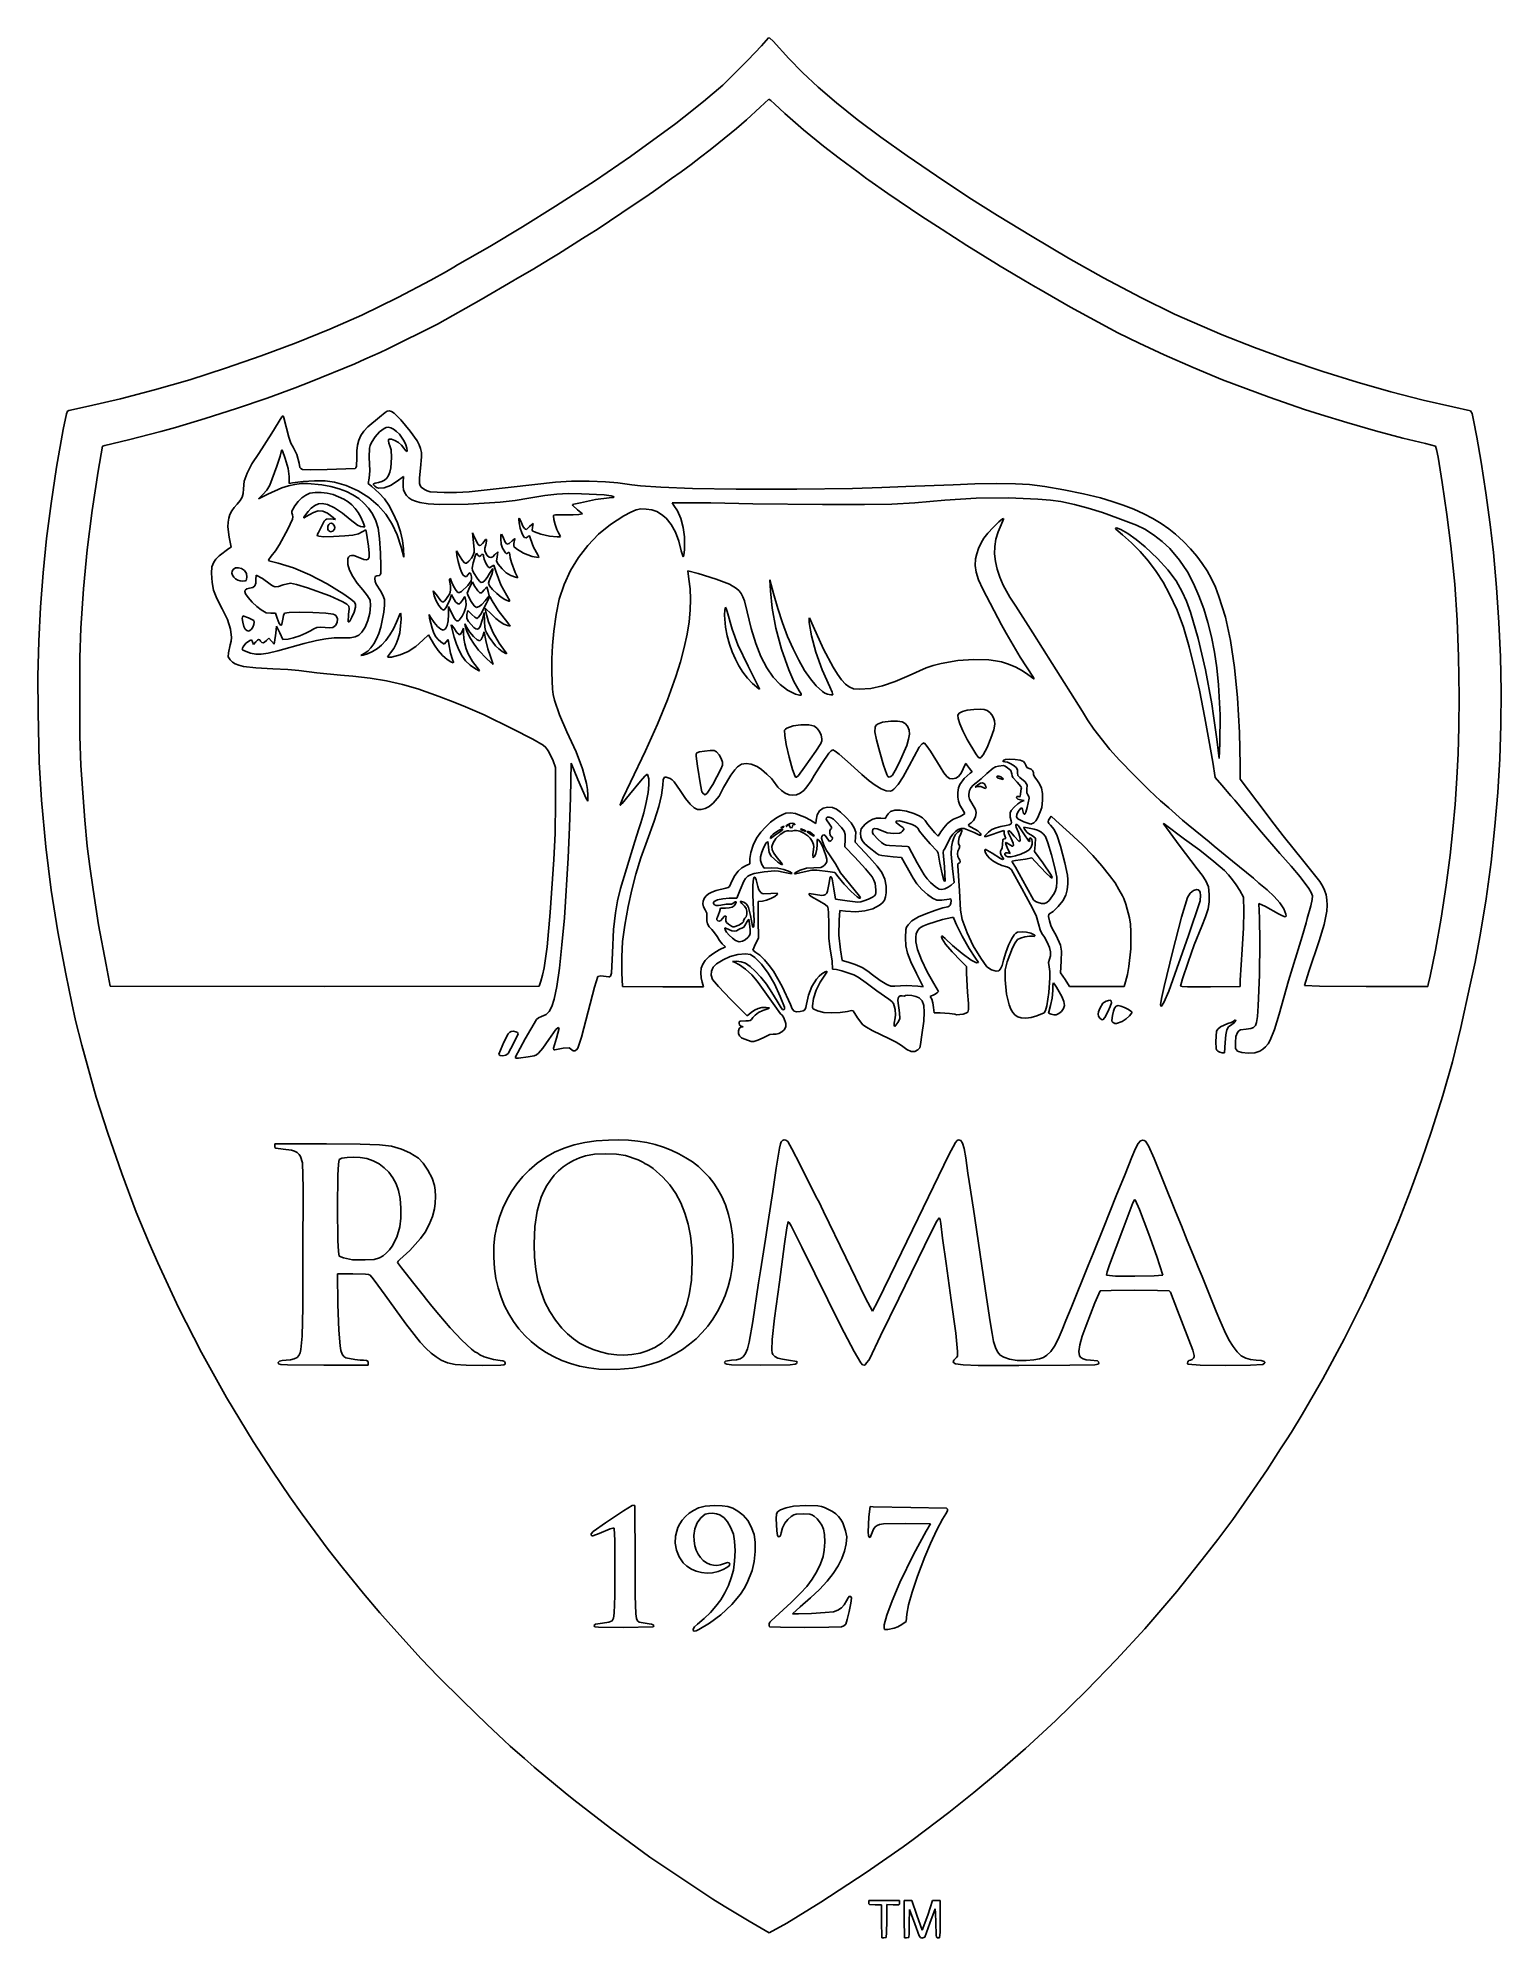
# Model space of a CAD drawing. Extents: x 295 to 722, y 9 to 564.
import ezdxf

# ---------------------------------------------------------------- set-up
doc = ezdxf.new("R2010")
doc.units = 0

msp = doc.modelspace()

# ---------------------------------------------------------------- linework, layer by layer
at = {"layer": 'Image'}
for p, q in [((502.068527, 557.201248), (506.015061, 561.344423)), ((506.015061, 561.344423), (508.068866, 563.661346)), ((508.068866, 563.661346), (508.458026, 563.571237)), ((508.458026, 563.571237), (509.447287, 562.690818)), ((509.447287, 562.690818), (514.069899, 557.724263)), ((494.77021, 549.918565), (502.068527, 557.201248)), ((514.069899, 557.724263), (518.011384, 553.626187)), ((489.144808, 545.17221), (494.77021, 549.918565)), ((518.011384, 553.626187), (522.620533, 549.313083)), ((522.620533, 549.313083), (527.938564, 544.753106)), ((483.393141, 540.554177), (489.144808, 545.17221)), ((505.686322, 543.454202), (501.655692, 539.75004)), ((508.240818, 545.779539), (505.686322, 543.454202)), ((508.812278, 545.433469), (508.240818, 545.779539)), ((509.881974, 544.494169), (508.812278, 545.433469)), ((512.89396, 541.620007), (509.881974, 544.494169)), ((527.938564, 544.753106), (534.006692, 539.914412)), ((467.782744, 529.033704), (481.011894, 538.67496)), ((481.011894, 538.67496), (483.393141, 540.554177)), ((501.655692, 539.75004), (498.733081, 537.236502)), ((518.355631, 536.881112), (512.89396, 541.620007)), ((534.006692, 539.914412), (540.866132, 534.765157)), ((493.624433, 533.055108), (491.065863, 531.008612)), ((498.733081, 537.236502), (493.624433, 533.055108)), ((524.213324, 532.095439), (518.355631, 536.881112)), ((540.866132, 534.765157), (548.558102, 529.273496)), ((457.596299, 522.092107), (467.782744, 529.033704)), ((488.287741, 528.892612), (485.50962, 526.774916)), ((491.065863, 531.008612), (488.287741, 528.892612)), ((528.755156, 528.617417), (524.213324, 532.095439)), ((534.311399, 524.457923), (528.755156, 528.617417)), ((548.558102, 529.273496), (557.123818, 523.407586)), ((445.954647, 514.552203), (457.596299, 522.092107)), ((479.821085, 522.611287), (475.942986, 519.793142)), ((482.599207, 524.642687), (479.821085, 522.611287)), ((484.054413, 525.713518), (482.599207, 524.642687)), ((485.50962, 526.774916), (484.054413, 525.713518)), ((536.838722, 522.576039), (534.311399, 524.457923)), ((537.418741, 522.155271), (536.838722, 522.576039)), ((542.974984, 518.307601), (537.418741, 522.155271)), ((557.123818, 523.407586), (566.604494, 517.135583)), ((473.289722, 518.015364), (465.314158, 512.595363)), ((474.525853, 518.847983), (473.289722, 518.015364)), ((475.942986, 519.793142), (474.525853, 518.847983)), ((552.8909, 511.555435), (542.974984, 518.307601)), ((566.604494, 517.135583), (574.943834, 511.864703)), ((436.321097, 508.559361), (445.954647, 514.552203)), ((465.314158, 512.595363), (458.110833, 507.805593)), ((558.509022, 508.00008), (552.8909, 511.555435)), ((574.943834, 511.864703), (585.038511, 505.73618)), ((426.772379, 502.8327), (436.321097, 508.559361)), ((453.829748, 505.146854), (446.756121, 500.707643)), ((455.876324, 506.406393), (453.829748, 505.146854)), ((458.110833, 507.805593), (455.876324, 506.406393)), ((558.843217, 507.763704), (558.509022, 508.00008)), ((566.045847, 503.097199), (558.843217, 507.763704)), ((585.038511, 505.73618), (595.738825, 499.437105)), ((417.346186, 497.41676), (426.772379, 502.8327)), ((444.366963, 499.201052), (439.104569, 495.9987)), ((446.756121, 500.707643), (444.366963, 499.201052)), ((574.674091, 497.788343), (566.045847, 503.097199)), ((595.738825, 499.437105), (605.89507, 493.654567)), ((409.501856, 492.954467), (414.072395, 495.514424)), ((414.072395, 495.514424), (416.24994, 496.797347)), ((416.24994, 496.797347), (417.346186, 497.41676)), ((439.104569, 495.9987), (434.190493, 493.183432)), ((575.732423, 497.114971), (574.674091, 497.788343)), ((576.923046, 496.369948), (575.732423, 497.114971)), ((582.689712, 492.956462), (576.923046, 496.369948)), ((605.89507, 493.654567), (616.782862, 487.939397)), ((399.855841, 487.929045), (409.501856, 492.954467)), ((433.871829, 492.975089), (424.198701, 487.31397)), ((434.190493, 493.183432), (433.871829, 492.975089)), ((585.936542, 491.066768), (582.689712, 492.956462)), ((587.049008, 490.443479), (585.936542, 491.066768)), ((596.237605, 485.117916), (587.049008, 490.443479)), ((380.041867, 478.718795), (389.355713, 482.81131)), ((389.355713, 482.81131), (399.855841, 487.929045)), ((424.198701, 487.31397), (411.42638, 480.151425)), ((610.101513, 477.657056), (596.237605, 485.117916)), ((616.782862, 487.939397), (626.664835, 483.090091)), ((626.664835, 483.090091), (631.824204, 480.791655)), ((370.188078, 474.726518), (380.041867, 478.718795)), ((411.42638, 480.151425), (396.762608, 472.810541)), ((616.317988, 474.581439), (610.101513, 477.657056)), ((631.824204, 480.791655), (640.553503, 477.063455)), ((640.553503, 477.063455), (649.964062, 473.365246)), ((359.969981, 470.893137), (370.188078, 474.726518)), ((394.701797, 471.914856), (390.259925, 469.91431)), ((396.762608, 472.810541), (394.701797, 471.914856)), ((623.621946, 471.144036), (616.317988, 474.581439)), ((649.964062, 473.365246), (659.826557, 469.771793)), ((339.143402, 463.93769), (349.56321, 467.277308)), ((349.56321, 467.277308), (359.969981, 470.893137)), ((387.34512, 468.597356), (374.394311, 463.272123)), ((390.259925, 469.91431), (387.34512, 468.597356)), ((632.07826, 467.447673), (623.621946, 471.144036)), ((640.687549, 463.892879), (632.07826, 467.447673)), ((659.826557, 469.771793), (669.911668, 466.357856)), ((669.911668, 466.357856), (679.990071, 463.198198)), ((318.967216, 458.321709), (328.886192, 460.932938)), ((328.886192, 460.932938), (339.143402, 463.93769)), ((369.887034, 461.55522), (361.706845, 458.548168)), ((374.394311, 463.272123), (369.887034, 461.55522)), ((654.300411, 458.80119), (640.687549, 463.892879)), ((679.990071, 463.198198), (689.832445, 460.367581)), ((689.832445, 460.367581), (699.209468, 457.940767)), ((303.113571, 454.011305), (303.439491, 454.731718)), ((303.439491, 454.731718), (303.834232, 454.949429)), ((303.834232, 454.949429), (309.56211, 456.162661)), ((309.56211, 456.162661), (318.967216, 458.321709)), ((352.77065, 455.496351), (343.661408, 452.59218)), ((361.706845, 458.548168), (352.77065, 455.496351)), ((396.751658, 454.715733), (397.359315, 454.816906)), ((397.359315, 454.816906), (398.043429, 454.639291)), ((664.632311, 455.216182), (654.300411, 458.80119)), ((669.262513, 453.763195), (664.632311, 455.216182)), ((699.209468, 457.940767), (707.891817, 455.992518)), ((707.891817, 455.992518), (713.076029, 454.800638)), ((713.076029, 454.800638), (713.506298, 454.017305)), ((300.247813, 438.364784), (302.168021, 449.394945)), ((302.168021, 449.394945), (303.113571, 454.011305)), ((334.962078, 450.028064), (330.72875, 448.839975)), ((343.661408, 452.59218), (334.962078, 450.028064)), ((363.115482, 448.336613), (366.039071, 453.069318)), ((366.039071, 453.069318), (366.388731, 453.387243)), ((366.388731, 453.387243), (366.588054, 452.804735)), ((366.588054, 452.804735), (368.031675, 447.176216)), ((389.945706, 448.876023), (391.102104, 450.138672)), ((391.102104, 450.138672), (394.493147, 452.979365)), ((394.493147, 452.979365), (396.196691, 454.353503)), ((395.861061, 449.697052), (394.534968, 448.723307)), ((396.486375, 449.963306), (395.861061, 449.697052)), ((396.196691, 454.353503), (396.751658, 454.715733)), ((397.058226, 450.056403), (396.486375, 449.963306)), ((397.836485, 449.905499), (397.058226, 450.056403)), ((398.671817, 449.484095), (397.836485, 449.905499)), ((398.043429, 454.639291), (398.827767, 454.165156)), ((399.52238, 448.839148), (398.671817, 449.484095)), ((398.827767, 454.165156), (400.792189, 452.256396)), ((400.792189, 452.256396), (403.44272, 448.948771)), ((676.987148, 451.414813), (669.262513, 453.763195)), ((685.323138, 449.041363), (676.987148, 451.414813)), ((713.506298, 454.017305), (713.953492, 452.119714)), ((713.953492, 452.119714), (714.904457, 447.14599)), ((313.691616, 444.546211), (312.36079, 437.204032)), ((314.310078, 444.764743), (313.691616, 444.546211)), ((321.254317, 446.394107), (314.310078, 444.764743)), ((330.72875, 448.839975), (321.254317, 446.394107)), ((359.323267, 442.383496), (363.115482, 448.336613)), ((368.031675, 447.176216), (368.68203, 445.442696)), ((368.68203, 445.442696), (369.338553, 444.262557)), ((369.338553, 444.262557), (370.36664, 442.129786)), ((387.938219, 443.129545), (388.131036, 444.820306)), ((388.131036, 444.820306), (388.502002, 446.291719)), ((388.502002, 446.291719), (389.092949, 447.618665)), ((389.092949, 447.618665), (389.945706, 448.876023)), ((391.573788, 443.908492), (391.562705, 441.325164)), ((391.77717, 444.687035), (391.573788, 443.908492)), ((392.1754, 445.558492), (391.77717, 444.687035)), ((393.249798, 447.291632), (392.1754, 445.558492)), ((394.534968, 448.723307), (393.249798, 447.291632)), ((397.140723, 446.05613), (397.165727, 446.39179)), ((397.274086, 445.378079), (397.140723, 446.05613)), ((397.165727, 446.39179), (397.286495, 446.561825)), ((397.592472, 444.632452), (397.274086, 445.378079)), ((397.286495, 446.561825), (398.066076, 446.535631)), ((397.946789, 443.434395), (397.592472, 444.632452)), ((398.066076, 446.535631), (399.035672, 446.21646)), ((399.035672, 446.21646), (400.044611, 445.613367)), ((400.346335, 448.017618), (399.52238, 448.839148)), ((400.044611, 445.613367), (400.969824, 444.815489)), ((401.747054, 446.032645), (400.346335, 448.017618)), ((400.969824, 444.815489), (401.688244, 443.911966)), ((401.688244, 443.911966), (402.182508, 443.2028)), ((402.240137, 444.96312), (401.747054, 446.032645)), ((402.539248, 443.904848), (402.240137, 444.96312)), ((402.612138, 443.199207), (402.539248, 443.904848)), ((403.44272, 448.948771), (405.508751, 446.040352)), ((405.508751, 446.040352), (406.144769, 444.891377)), ((406.144769, 444.891377), (406.554448, 443.810607)), ((406.554448, 443.810607), (406.76653, 442.696575)), ((693.301723, 446.91032), (685.323138, 449.041363)), ((699.954141, 445.289162), (693.301723, 446.91032)), ((702.812008, 444.503536), (699.954141, 445.289162)), ((703.121622, 443.561898), (702.812008, 444.503536)), ((714.904457, 447.14599), (716.198425, 439.840056)), ((298.637601, 427.800022), (300.247813, 438.364784)), ((355.878155, 436.67445), (357.282778, 439.338395)), ((357.282778, 439.338395), (359.323267, 442.383496)), ((364.599492, 438.652281), (362.544776, 433.123091)), ((365.537025, 441.618447), (364.599492, 438.652281)), ((365.944298, 443.309537), (365.537025, 441.618447)), ((366.021514, 443.463771), (365.944298, 443.309537)), ((366.226469, 443.121398), (366.021514, 443.463771)), ((367.028029, 440.92829), (366.226469, 443.121398)), ((367.876405, 437.980286), (367.028029, 440.92829)), ((370.36664, 442.129786), (371.085145, 439.605374)), ((371.085145, 439.605374), (371.29415, 438.334745)), ((371.29415, 438.334745), (371.539994, 437.973008)), ((387.415552, 438.05658), (387.659041, 438.222514)), ((387.659041, 438.222514), (387.799637, 438.671526)), ((387.799637, 438.671526), (387.881721, 441.144557)), ((387.881721, 441.144557), (387.938219, 443.129545)), ((391.562705, 441.325164), (391.670867, 437.375203)), ((397.56768, 436.967363), (397.845322, 438.15985)), ((397.845322, 438.15985), (398.053852, 441.192873)), ((398.053852, 441.192873), (397.946789, 443.434395)), ((402.182508, 443.2028), (402.491848, 442.965202)), ((402.491848, 442.965202), (402.612138, 443.199207)), ((406.504633, 438.140259), (406.211487, 435.332612)), ((406.809759, 441.447816), (406.504633, 438.140259)), ((406.76653, 442.696575), (406.809759, 441.447816)), ((703.589317, 441.305066), (703.121622, 443.561898)), ((704.82942, 433.93518), (703.589317, 441.305066)), ((716.198425, 439.840056), (717.577694, 430.870882)), ((312.36079, 437.204032), (310.607968, 425.770174)), ((354.805697, 432.101287), (355.066695, 434.294477)), ((355.066695, 434.294477), (355.878155, 436.67445)), ((362.544776, 433.123091), (361.675717, 431.723311)), ((366.052321, 432.359472), (367.94423, 432.960528)), ((368.125599, 435.687641), (367.876405, 437.980286)), ((367.94423, 432.960528), (369.792856, 433.370447)), ((368.167244, 433.621991), (368.125599, 435.687641)), ((369.093285, 433.796357), (368.167244, 433.621991)), ((372.264997, 434.241553), (369.093285, 433.796357)), ((369.792856, 433.370447), (371.645475, 433.597364)), ((371.539994, 437.973008), (372.048624, 437.755277)), ((371.645475, 433.597364), (373.549365, 433.649412)), ((372.048624, 437.755277), (374.359918, 437.636688)), ((375.56147, 434.43826), (372.264997, 434.241553)), ((373.549365, 433.649412), (377.700064, 433.261444)), ((374.359918, 437.636688), (379.239382, 437.7487)), ((378.694514, 434.380261), (375.56147, 434.43826)), ((377.700064, 433.261444), (380.335243, 432.758398)), ((381.375942, 434.061337), (378.694514, 434.380261)), ((379.239382, 437.7487), (387.415552, 438.05658)), ((380.335243, 432.758398), (382.722047, 432.109315)), ((384.842503, 433.086203), (381.375942, 434.061337)), ((388.280414, 431.543532), (384.842503, 433.086203)), ((391.475022, 435.165637), (391.255286, 433.636316)), ((391.255286, 433.636316), (392.257871, 432.78439)), ((391.670867, 437.375203), (391.475022, 435.165637)), ((392.257871, 432.78439), (394.405185, 430.852278)), ((392.736502, 433.241588), (392.76378, 433.529938)), ((393.133508, 432.835733), (392.736502, 433.241588)), ((392.76378, 433.529938), (393.264886, 433.748294)), ((393.698642, 432.500159), (393.133508, 432.835733)), ((393.264886, 433.748294), (394.289365, 433.944171)), ((394.289365, 433.944171), (395.21007, 434.181994)), ((395.21007, 434.181994), (395.994345, 434.5957)), ((397.769442, 433.079354), (395.945129, 432.408106)), ((395.994345, 434.5957), (396.6461, 435.192813)), ((396.6461, 435.192813), (397.169242, 435.980859)), ((397.169242, 435.980859), (397.56768, 436.967363)), ((399.731335, 434.309063), (397.769442, 433.079354)), ((401.560344, 435.685003), (399.731335, 434.309063)), ((401.42666, 432.758014), (401.432366, 433.896385)), ((401.585432, 431.749554), (401.42666, 432.758014)), ((401.432366, 433.896385), (401.560344, 435.685003)), ((406.211487, 435.332612), (406.257738, 433.619494)), ((406.257738, 433.619494), (406.431326, 433.048191)), ((406.431326, 433.048191), (406.717591, 432.600289)), ((406.717591, 432.600289), (407.665253, 431.874381)), ((420.762667, 431.235782), (432.989974, 432.593637)), ((432.989974, 432.593637), (445.954541, 434.024583)), ((445.954541, 434.024583), (450.607334, 434.271254)), ((450.607334, 434.271254), (455.742561, 434.313131)), ((455.742561, 434.313131), (460.514761, 434.159731)), ((460.514761, 434.159731), (464.078476, 433.820571)), ((464.078476, 433.820571), (468.179513, 433.260156)), ((468.179513, 433.260156), (470.693051, 432.979332)), ((470.693051, 432.979332), (476.719762, 432.537964)), ((541.204421, 432.46102), (548.21587, 432.720975)), ((548.21587, 432.720975), (561.974186, 433.273107)), ((561.974186, 433.273107), (568.307399, 433.516168)), ((568.307399, 433.516168), (574.617067, 433.610888)), ((574.617067, 433.610888), (580.19461, 433.554953)), ((580.19461, 433.554953), (584.33145, 433.346052)), ((584.33145, 433.346052), (588.820462, 432.77037)), ((588.820462, 432.77037), (594.355802, 431.815298)), ((706.19326, 424.572596), (704.82942, 433.93518)), ((297.325739, 417.569592), (298.637601, 427.800022)), ((352.082128, 426.618373), (352.956262, 427.606088)), ((352.956262, 427.606088), (353.896344, 428.672291)), ((353.896344, 428.672291), (354.459742, 429.635422)), ((354.459742, 429.635422), (354.733759, 430.707686)), ((354.733759, 430.707686), (354.805697, 432.101287)), ((359.171422, 429.147668), (361.949544, 430.551413)), ((360.518388, 430.407776), (359.171422, 429.147668)), ((361.675717, 431.723311), (360.518388, 430.407776)), ((361.949544, 430.551413), (366.052321, 432.359472)), ((369.806812, 427.105865), (368.978347, 425.567901)), ((370.762824, 428.409126), (369.806812, 427.105865)), ((371.840559, 429.476683), (370.762824, 428.409126)), ((372.999123, 430.274429), (371.840559, 429.476683)), ((374.19762, 430.768255), (372.999123, 430.274429)), ((375.741713, 431.027117), (374.19762, 430.768255)), ((374.623431, 426.456629), (375.676008, 427.189661)), ((375.676008, 427.189661), (376.752123, 427.663302)), ((377.490356, 431.044302), (375.741713, 431.027117)), ((376.752123, 427.663302), (377.770417, 427.831431)), ((379.300097, 430.827844), (377.490356, 431.044302)), ((377.770417, 427.831431), (379.38715, 427.476661)), ((381.027486, 430.385776), (379.300097, 430.827844)), ((379.38715, 427.476661), (381.442359, 426.496415)), ((384.132197, 429.068202), (381.027486, 430.385776)), ((382.722047, 432.109315), (384.871647, 431.307777)), ((385.395671, 428.282443), (384.132197, 429.068202)), ((384.871647, 431.307777), (386.795214, 430.34737)), ((386.497614, 427.382951), (385.395671, 428.282443)), ((387.461319, 426.347913), (386.497614, 427.382951)), ((386.795214, 430.34737), (388.50392, 429.221677)), ((391.467273, 429.551974), (388.280414, 431.543532)), ((388.50392, 429.221677), (390.008935, 427.924283)), ((390.008935, 427.924283), (391.32143, 426.448771)), ((394.180675, 427.230177), (391.467273, 429.551974)), ((394.364462, 432.319004), (393.698642, 432.500159)), ((396.410356, 424.639362), (394.180675, 427.230177)), ((395.945129, 432.408106), (394.364462, 432.319004)), ((394.405185, 430.852278), (396.005894, 429.112117)), ((396.005894, 429.112117), (397.282227, 427.288644)), ((397.282227, 427.288644), (398.456415, 425.106597)), ((401.913792, 430.864876), (401.585432, 431.749554)), ((402.416849, 430.097851), (401.913792, 430.864876)), ((403.099714, 429.442349), (402.416849, 430.097851)), ((403.967497, 428.892243), (403.099714, 429.442349)), ((405.025308, 428.441402), (403.967497, 428.892243)), ((406.278256, 428.083698), (405.025308, 428.441402)), ((408.712472, 427.724646), (406.278256, 428.083698)), ((407.665253, 431.874381), (408.458306, 431.461349)), ((408.458306, 431.461349), (409.357794, 431.232313)), ((412.035075, 427.52916), (408.712472, 427.724646)), ((409.357794, 431.232313), (413.41533, 431.047284)), ((420.4542, 427.594575), (412.035075, 427.52916)), ((413.41533, 431.047284), (417.016844, 431.037851)), ((417.016844, 431.037851), (420.762667, 431.235782)), ((429.753151, 428.211316), (420.4542, 427.594575)), ((434.175536, 428.704988), (429.753151, 428.211316)), ((438.149448, 429.310757), (434.175536, 428.704988)), ((442.812601, 430.100365), (438.149448, 429.310757)), ((446.321722, 430.534983), (442.812601, 430.100365)), ((449.58116, 430.693913), (446.321722, 430.534983)), ((453.495262, 430.656452), (449.58116, 430.693913)), ((450.919649, 427.471587), (451.320945, 427.566848)), ((450.942965, 427.1749), (450.919649, 427.471587)), ((452.302204, 425.911818), (450.942965, 427.1749)), ((451.320945, 427.566848), (453.239172, 427.969377)), ((453.239172, 427.969377), (457.619704, 428.921181)), ((460.08409, 430.303027), (453.495262, 430.656452)), ((457.619704, 428.921181), (461.624972, 429.461268)), ((462.124875, 430.031113), (460.08409, 430.303027)), ((461.624972, 429.461268), (462.728957, 429.570951)), ((463.077453, 429.720392), (462.124875, 430.031113)), ((462.728957, 429.570951), (463.077453, 429.720392)), ((476.719762, 432.537964), (485.887894, 432.131056)), ((491.252328, 427.97421), (479.953562, 427.984437)), ((479.953562, 427.984437), (480.515854, 427.225057)), ((480.515854, 427.225057), (481.574415, 425.657412)), ((485.887894, 432.131056), (498.698109, 431.967489)), ((503.501449, 427.691377), (491.252328, 427.97421)), ((498.698109, 431.967489), (516.346891, 431.992771)), ((523.87434, 427.5194), (503.501449, 427.691377)), ((516.346891, 431.992771), (532.595306, 432.169686)), ((536.170116, 427.498591), (523.87434, 427.5194)), ((532.595306, 432.169686), (541.204421, 432.46102)), ((544.091871, 427.626225), (536.170116, 427.498591)), ((550.832374, 428.014684), (544.091871, 427.626225)), ((559.584393, 428.776349), (550.832374, 428.014684)), ((568.779886, 429.340955), (559.584393, 428.776349)), ((578.170797, 429.448066), (568.779886, 429.340955)), ((586.737325, 429.110757), (578.170797, 429.448066)), ((590.392757, 428.77953), (586.737325, 429.110757)), ((593.459669, 428.3421), (590.392757, 428.77953)), ((597.439848, 427.521885), (593.459669, 428.3421)), ((594.355802, 431.815298), (600.053845, 430.6478)), ((601.445349, 426.475353), (597.439848, 427.521885)), ((600.053845, 430.6478), (605.030968, 429.434836)), ((605.030968, 429.434836), (608.430529, 428.429745)), ((608.430529, 428.429745), (611.679293, 427.314666)), ((611.679293, 427.314666), (614.758051, 426.098898)), ((717.577694, 430.870882), (718.839106, 421.638752)), ((310.607968, 425.770174), (309.182774, 414.312284)), ((350.284228, 420.998478), (350.322429, 422.303995)), ((350.322429, 422.303995), (350.514822, 423.491535)), ((350.514822, 423.491535), (350.867906, 424.588305)), ((350.867906, 424.588305), (351.388175, 425.621515)), ((351.388175, 425.621515), (352.082128, 426.618373)), ((369.13799, 423.239968), (367.819662, 420.340221)), ((368.978347, 425.567901), (368.946472, 425.081561)), ((368.946472, 425.081561), (369.09601, 424.515865)), ((369.09601, 424.515865), (369.235741, 423.91307)), ((369.235741, 423.91307), (369.13799, 423.239968)), ((372.426943, 423.620461), (372.437426, 423.766391)), ((372.54033, 423.602822), (372.426943, 423.620461)), ((372.437426, 423.766391), (373.675757, 425.510326)), ((373.147173, 423.976957), (372.54033, 423.602822)), ((375.295005, 425.205786), (373.147173, 423.976957)), ((373.675757, 425.510326), (374.623431, 426.456629)), ((376.673563, 425.624192), (375.295005, 425.205786)), ((377.975535, 425.546583), (376.673563, 425.624192)), ((377.587352, 421.06154), (378.399886, 422.670705)), ((379.370911, 424.929152), (377.975535, 425.546583)), ((378.399886, 422.670705), (378.745229, 423.056461)), ((378.745229, 423.056461), (379.096437, 423.258768)), ((379.096437, 423.258768), (380.344307, 423.277852)), ((381.029682, 423.728098), (379.370911, 424.929152)), ((379.711963, 421.644669), (379.489596, 421.215672)), ((380.063587, 421.915963), (379.711963, 421.644669)), ((380.528933, 422.010605), (380.063587, 421.915963)), ((380.344307, 423.277852), (381.721302, 423.16366)), ((380.936381, 421.830624), (380.528933, 422.010605)), ((381.279204, 421.390187), (380.936381, 421.830624)), ((381.721302, 423.16366), (381.029682, 423.728098)), ((381.442359, 426.496415), (383.714233, 425.016788)), ((383.714233, 425.016788), (385.980956, 423.163875)), ((385.980956, 423.163875), (388.115384, 421.499472)), ((388.310076, 425.155515), (387.461319, 426.347913)), ((388.115384, 421.499472), (388.956596, 421.08836)), ((389.06718, 423.783943), (388.310076, 425.155515)), ((389.755921, 422.211384), (389.06718, 423.783943)), ((390.252199, 420.952273), (389.755921, 422.211384)), ((391.32143, 426.448771), (392.452577, 424.788727)), ((392.452577, 424.788727), (393.504468, 422.75103)), ((393.504468, 422.75103), (394.164571, 420.564961)), ((398.236362, 421.796463), (396.410356, 424.639362)), ((399.703493, 418.619585), (398.236362, 421.796463)), ((398.456415, 425.106597), (399.778733, 422.158729)), ((399.778733, 422.158729), (400.707461, 419.507639)), ((435.259786, 423.216889), (435.305468, 423.477064)), ((435.355799, 422.116693), (435.259786, 423.216889)), ((435.305468, 423.477064), (435.425222, 423.465811)), ((435.643586, 420.63409), (435.355799, 422.116693)), ((435.425222, 423.465811), (435.9859, 422.119825)), ((435.9859, 422.119825), (436.365725, 421.208501)), ((438.328385, 421.043255), (439.382299, 421.924277)), ((439.382299, 421.924277), (439.247362, 420.841087)), ((445.293189, 424.205038), (445.42629, 424.386143)), ((445.444796, 423.094381), (445.293189, 424.205038)), ((445.42629, 424.386143), (445.91822, 424.481983)), ((445.820347, 421.627355), (445.444796, 423.094381)), ((446.300936, 420.205226), (445.820347, 421.627355)), ((445.91822, 424.481983), (448.534331, 424.461908)), ((448.534331, 424.461908), (451.114131, 424.446522)), ((451.114131, 424.446522), (452.765225, 424.56866)), ((453.755003, 424.788727), (452.302204, 425.911818)), ((452.765225, 424.56866), (453.755003, 424.788727)), ((462.000314, 421.685923), (458.514459, 418.810581)), ((465.827052, 424.175095), (462.000314, 421.685923)), ((467.891996, 425.290612), (465.827052, 424.175095)), ((469.459747, 425.931077), (467.891996, 425.290612)), ((470.846777, 426.193157), (469.459747, 425.931077)), ((472.369555, 426.173517), (470.846777, 426.193157)), ((474.062029, 425.922171), (472.369555, 426.173517)), ((475.538578, 425.417489), (474.062029, 425.922171)), ((476.888574, 424.618246), (475.538578, 425.417489)), ((478.201388, 423.483213), (476.888574, 424.618246)), ((479.664193, 421.686249), (478.201388, 423.483213)), ((480.921426, 419.440121), (479.664193, 421.686249)), ((481.574415, 425.657412), (482.498718, 423.4155)), ((482.498718, 423.4155), (483.196089, 420.778163)), ((573.730234, 420.839683), (575.345854, 422.411283)), ((575.991185, 421.532922), (575.11426, 419.483843)), ((575.345854, 422.411283), (576.449072, 423.292158)), ((576.75584, 423.202301), (575.991185, 421.532922)), ((576.449072, 423.292158), (576.722261, 423.390421)), ((576.722261, 423.390421), (576.75584, 423.202301)), ((605.613624, 425.162834), (601.445349, 426.475353)), ((610.082122, 423.54466), (605.613624, 425.162834)), ((615.518324, 421.466331), (610.082122, 423.54466)), ((614.758051, 426.098898), (617.647589, 424.791739)), ((617.934178, 420.312461), (615.518324, 421.466331)), ((617.647589, 424.791739), (620.328696, 423.40249)), ((620.328696, 423.40249), (622.78216, 421.940448)), ((622.78216, 421.940448), (624.98877, 420.414913)), ((707.341775, 415.39603), (706.19326, 424.572596)), ((718.839106, 421.638752), (719.779504, 413.543949)), ((296.300585, 407.542426), (297.325739, 417.569592)), ((350.644415, 417.924671), (350.284228, 420.998478)), ((351.182101, 415.029363), (350.644415, 417.924671)), ((367.819662, 420.340221), (365.344005, 415.792044)), ((376.378355, 418.609789), (376.752116, 419.345013)), ((376.466, 418.376803), (376.378355, 418.609789)), ((376.786072, 418.220148), (376.466, 418.376803)), ((376.752116, 419.345013), (377.587352, 421.06154)), ((378.271735, 418.095572), (376.786072, 418.220148)), ((381.131812, 418.155546), (378.271735, 418.095572)), ((379.489596, 421.215672), (379.412022, 420.647921)), ((379.412022, 420.647921), (379.48072, 420.223302)), ((379.48072, 420.223302), (379.665718, 419.898423)), ((379.665718, 419.898423), (380.258053, 419.56798)), ((380.258053, 419.56798), (380.935894, 419.696775)), ((380.935894, 419.696775), (381.44611, 420.324994)), ((384.458943, 418.318801), (381.131812, 418.155546)), ((381.476185, 420.838557), (381.279204, 421.390187)), ((381.44611, 420.324994), (381.476185, 420.838557)), ((381.44611, 420.324994), (381.44611, 420.324994)), ((386.786843, 418.567252), (384.458943, 418.318801)), ((388.379107, 418.942864), (386.786843, 418.567252)), ((389.499328, 419.487597), (388.379107, 418.942864)), ((388.956596, 421.08836), (389.656623, 420.952273)), ((390.505484, 420.153441), (389.499328, 419.487597)), ((389.656623, 420.952273), (390.252199, 420.952273)), ((390.774565, 419.154162), (390.505484, 420.153441)), ((391.343333, 415.342891), (390.774565, 419.154162)), ((394.164571, 420.564961), (394.55799, 417.621397)), ((394.55799, 417.621397), (394.809827, 413.311219)), ((400.856554, 415.026834), (399.703493, 418.619585)), ((400.707461, 419.507639), (401.278684, 417.029949)), ((401.278684, 417.029949), (401.528489, 414.602281)), ((421.851955, 417.248111), (421.723209, 419.232484)), ((421.723209, 419.232484), (422.368924, 417.704376)), ((422.153448, 414.432199), (421.851955, 417.248111)), ((422.368924, 417.704376), (423.343747, 415.802941)), ((424.140493, 415.66808), (424.619732, 416.080737)), ((424.619732, 416.080737), (425.087303, 416.706462)), ((425.087303, 416.706462), (425.508233, 417.283481)), ((425.508233, 417.283481), (425.735065, 417.299605)), ((425.752203, 416.786609), (425.544052, 415.776268)), ((425.735065, 417.299605), (425.752203, 416.786609)), ((429.953196, 417.499465), (429.990534, 418.529048)), ((430.084465, 415.96391), (429.953196, 417.499465)), ((429.990534, 418.529048), (430.121289, 418.894676)), ((430.440425, 414.734573), (430.084465, 415.96391)), ((430.121289, 418.894676), (430.359879, 418.599079)), ((430.359879, 418.599079), (430.720725, 417.644985)), ((430.720725, 417.644985), (431.206387, 416.466611)), ((431.206387, 416.466611), (431.718408, 415.973844)), ((431.718408, 415.973844), (432.368629, 416.134747)), ((432.368629, 416.134747), (433.268897, 416.917382)), ((433.268897, 416.917382), (433.913127, 417.487621)), ((434.094819, 417.465336), (433.775785, 416.107703)), ((433.775785, 416.107703), (433.777872, 415.23553)), ((433.913127, 417.487621), (434.07534, 417.559534)), ((434.07534, 417.559534), (434.094819, 417.465336)), ((436.053474, 419.237947), (435.643586, 420.63409)), ((436.470492, 418.317332), (436.053474, 419.237947)), ((436.365725, 421.208501), (436.847964, 420.536013)), ((436.886785, 417.855647), (436.470492, 418.317332)), ((436.847964, 420.536013), (437.182474, 420.264372)), ((437.351328, 417.825552), (436.886785, 417.855647)), ((437.182474, 420.264372), (437.450569, 420.22748)), ((437.913096, 418.199702), (437.351328, 417.825552)), ((437.450569, 420.22748), (438.328385, 421.043255)), ((438.177525, 418.404264), (437.913096, 418.199702)), ((438.353537, 418.387957), (438.177525, 418.404264)), ((438.669777, 417.472099), (438.353537, 418.387957)), ((439.536921, 415.051855), (438.669777, 417.472099)), ((439.247362, 420.841087), (439.134246, 419.969389)), ((439.134246, 419.969389), (439.328867, 419.734247)), ((439.328867, 419.734247), (439.741735, 419.49459)), ((439.741735, 419.49459), (441.614761, 418.860191)), ((441.614761, 418.860191), (444.17569, 418.31228)), ((444.17569, 418.31228), (446.43667, 418.022477)), ((446.767657, 419.229264), (446.300936, 420.205226)), ((446.43667, 418.022477), (447.145977, 418.027997)), ((447.409853, 418.162401), (446.767657, 419.229264)), ((447.145977, 418.027997), (447.409853, 418.162401)), ((458.514459, 418.810581), (455.393502, 415.584091)), ((481.932608, 416.831468), (480.921426, 419.440121)), ((482.657256, 413.946927), (481.932608, 416.831468)), ((483.196089, 420.778163), (483.573851, 418.024241)), ((483.573851, 418.024241), (483.552618, 414.24677)), ((569.446705, 414.710735), (570.156149, 416.280419)), ((570.156149, 416.280419), (570.979269, 417.690451)), ((570.979269, 417.690451), (572.106582, 419.093894)), ((572.106582, 419.093894), (573.730234, 420.839683)), ((574.511423, 417.38974), (574.182599, 415.252617)), ((575.11426, 419.483843), (574.511423, 417.38974)), ((609.393157, 420.601638), (609.682602, 420.68769)), ((609.543716, 420.288509), (609.393157, 420.601638)), ((611.451313, 418.651184), (609.543716, 420.288509)), ((609.682602, 420.68769), (610.975221, 420.240639)), ((610.975221, 420.240639), (613.004468, 419.033042)), ((614.101442, 416.360635), (611.451313, 418.651184)), ((613.004468, 419.033042), (615.467857, 417.265235)), ((616.651778, 413.781735), (614.101442, 416.360635)), ((615.467857, 417.265235), (618.062898, 415.137554)), ((620.523064, 418.679461), (617.934178, 420.312461)), ((623.046555, 416.734212), (620.523064, 418.679461)), ((625.266223, 414.643593), (623.046555, 416.734212)), ((624.98877, 420.414913), (626.929313, 418.835183)), ((626.929313, 418.835183), (629.267418, 416.665455)), ((629.267418, 416.665455), (631.330731, 414.553883)), ((309.182774, 414.312284), (308.088687, 402.862078)), ((345.569829, 409.340945), (346.149944, 410.692784)), ((346.149944, 410.692784), (346.794746, 411.55125)), ((346.794746, 411.55125), (347.772109, 412.516553)), ((347.772109, 412.516553), (350.555806, 414.617383)), ((350.555806, 414.617383), (351.182101, 415.029363)), ((362.242957, 411.443412), (362.161377, 411.179224)), ((362.161377, 411.179224), (362.256354, 411.05535)), ((362.949826, 412.420342), (362.242957, 411.443412)), ((362.256354, 411.05535), (364.992248, 410.374475)), ((364.152757, 413.985199), (362.949826, 412.420342)), ((365.344005, 415.792044), (364.152757, 413.985199)), ((364.992248, 410.374475), (369.390218, 409.004865)), ((385.315066, 411.62705), (385.519554, 412.16615)), ((385.326457, 409.954952), (385.315066, 411.62705)), ((385.519554, 412.16615), (385.869213, 412.510233)), ((385.869213, 412.510233), (386.367831, 412.661509)), ((386.367831, 412.661509), (387.019193, 412.622189)), ((387.019193, 412.622189), (388.795299, 411.98061)), ((388.795299, 411.98061), (389.948422, 411.492579)), ((389.948422, 411.492579), (390.728072, 411.348369)), ((390.728072, 411.348369), (391.212139, 411.55162)), ((391.212139, 411.55162), (391.478515, 412.105969)), ((391.50028, 413.300612), (391.343333, 415.342891)), ((391.478515, 412.105969), (391.50028, 413.300612)), ((394.809827, 413.311219), (394.954268, 409.468668)), ((401.632496, 412.088743), (400.856554, 415.026834)), ((401.528489, 414.602281), (401.632496, 412.088743)), ((416.982861, 413.901856), (417.056831, 413.948353)), ((417.128682, 412.590178), (416.982861, 413.901856)), ((417.056831, 413.948353), (417.258272, 413.712582)), ((417.494945, 410.840721), (417.128682, 412.590178)), ((417.258272, 413.712582), (417.920517, 412.569154)), ((417.975086, 409.093685), (417.494945, 410.840721)), ((417.920517, 412.569154), (418.72858, 411.138794)), ((418.72858, 411.138794), (419.364442, 410.444439)), ((419.364442, 410.444439), (419.659538, 410.348485)), ((419.659538, 410.348485), (419.961673, 410.406798)), ((419.961673, 410.406798), (420.653844, 410.946583)), ((420.653844, 410.946583), (421.400628, 411.843996)), ((421.400628, 411.843996), (421.911377, 412.751706)), ((421.885161, 410.472389), (421.567859, 408.915173)), ((422.574161, 412.709504), (421.885161, 410.472389)), ((421.911377, 412.751706), (422.168261, 413.628259)), ((422.168261, 413.628259), (422.153448, 414.432199)), ((422.809878, 413.330264), (422.574161, 412.709504)), ((423.280995, 412.748486), (422.809878, 413.330264)), ((423.732972, 412.328014), (423.280995, 412.748486)), ((423.343747, 415.802941), (423.723236, 415.561981)), ((423.723236, 415.561981), (424.140493, 415.66808)), ((424.104007, 412.590744), (423.732972, 412.328014)), ((424.441221, 412.914487), (424.104007, 412.590744)), ((424.698525, 412.989479), (424.441221, 412.914487)), ((424.862642, 412.818736), (424.698525, 412.989479)), ((424.920298, 412.405274), (424.862642, 412.818736)), ((425.128877, 411.52462), (424.920298, 412.405274)), ((425.620223, 410.409413), (425.128877, 411.52462)), ((425.325459, 414.752736), (425.314821, 413.991551)), ((425.314821, 413.991551), (425.53497, 413.338589)), ((425.544052, 415.776268), (425.325459, 414.752736)), ((425.53497, 413.338589), (426.00874, 412.639726)), ((426.192743, 409.452328), (425.620223, 410.409413)), ((426.00874, 412.639726), (426.549511, 412.129883)), ((426.549511, 412.129883), (427.087904, 411.99986)), ((427.087904, 411.99986), (427.647287, 412.252263)), ((427.647287, 412.252263), (428.251028, 412.889693)), ((428.251028, 412.889693), (429.088036, 413.697722)), ((428.89698, 412.254176), (428.722032, 411.002381)), ((428.722032, 411.002381), (429.197917, 410.057084)), ((429.088036, 413.697722), (428.89698, 412.254176)), ((431.294473, 413.383108), (430.440425, 414.734573)), ((431.661365, 413.146569), (431.294473, 413.383108)), ((431.92381, 413.266518), (431.661365, 413.146569)), ((432.154244, 413.507275), (431.92381, 413.266518)), ((432.370367, 413.519175), (432.154244, 413.507275)), ((432.530559, 413.322638), (432.370367, 413.519175)), ((432.593205, 412.93808), (432.530559, 413.322638)), ((432.725805, 411.904276), (432.593205, 412.93808)), ((433.078139, 410.53639), (432.725805, 411.904276)), ((434.16922, 407.704253), (433.078139, 410.53639)), ((433.777872, 415.23553), (434.487884, 414.531637)), ((434.487884, 414.531637), (436.619811, 413.261059)), ((436.619811, 413.261059), (439.129543, 412.373598)), ((439.129543, 412.373598), (440.997482, 412.013901)), ((440.721168, 412.827715), (439.536921, 415.051855)), ((441.063781, 412.25598), (440.721168, 412.827715)), ((440.997482, 412.013901), (441.063781, 412.25598)), ((452.661458, 412.041478), (450.342344, 408.217766)), ((455.393502, 415.584091), (452.661458, 412.041478)), ((483.167849, 412.221034), (482.657256, 413.946927)), ((483.390592, 412.799335), (483.167849, 412.221034)), ((483.552618, 414.24677), (483.390592, 412.799335)), ((568.461839, 409.676137), (568.57966, 411.625222)), ((568.57966, 411.625222), (568.90364, 413.114602)), ((568.90364, 413.114602), (569.446705, 414.710735)), ((574.182599, 415.252617), (574.127714, 413.074477)), ((574.127714, 413.074477), (574.346692, 410.857323)), ((574.346692, 410.857323), (574.839458, 408.603159)), ((619.055022, 410.965987), (616.651778, 413.781735)), ((618.062898, 415.137554), (621.719829, 411.718669)), ((621.263876, 407.964894), (619.055022, 410.965987)), ((621.719829, 411.718669), (624.709435, 408.434622)), ((628.05383, 411.243461), (625.266223, 414.643593)), ((630.394636, 407.840151), (628.05383, 411.243461)), ((631.330731, 414.553883), (633.149386, 412.457419)), ((633.149386, 412.457419), (634.753518, 410.333014)), ((708.445039, 404.259625), (707.341775, 415.39603)), ((719.779504, 413.543949), (720.698179, 403.271346)), ((295.550493, 397.587457), (296.300585, 407.542426)), ((345.474834, 407.476741), (345.569829, 409.340945)), ((345.638367, 404.776862), (345.474834, 407.476741)), ((351.487935, 408.018525), (351.451863, 407.447906)), ((351.451863, 407.447906), (351.636671, 406.863066)), ((351.779185, 408.534641), (351.487935, 408.018525)), ((351.636671, 406.863066), (352.008063, 406.304284)), ((352.477563, 408.974599), (351.779185, 408.534641)), ((352.008063, 406.304284), (352.53174, 405.811842)), ((353.359817, 409.06709), (352.477563, 408.974599)), ((352.53174, 405.811842), (353.173405, 405.426018)), ((353.173405, 405.426018), (353.898762, 405.187094)), ((354.283505, 408.823993), (353.359817, 409.06709)), ((353.898762, 405.187094), (354.673512, 405.13535)), ((355.106184, 408.257189), (354.283505, 408.823993)), ((354.673512, 405.13535), (355.280425, 405.197734)), ((355.736801, 407.406433), (355.106184, 408.257189)), ((355.280425, 405.197734), (355.604523, 405.347126)), ((355.604523, 405.347126), (355.748098, 405.691533)), ((355.813441, 406.338962), (355.736801, 407.406433)), ((355.748098, 405.691533), (355.813441, 406.338962)), ((355.813441, 406.338962), (355.813441, 406.338962)), ((358.450884, 405.599122), (358.440633, 404.551563)), ((358.498218, 406.929374), (358.450884, 405.599122)), ((360.415522, 405.873648), (358.498218, 406.929374)), ((362.623596, 404.266449), (360.415522, 405.873648)), ((369.390218, 409.004865), (374.237877, 406.946673)), ((374.237877, 406.946673), (379.236228, 404.341509)), ((385.780894, 408.367926), (385.326457, 409.954952)), ((386.704746, 406.513361), (385.780894, 408.367926)), ((388.017471, 404.529492), (386.704746, 406.513361)), ((393.287535, 406.51271), (393.170338, 405.888266)), ((393.170338, 405.888266), (393.255714, 405.063387)), ((393.255714, 405.063387), (393.532569, 404.23088)), ((393.76565, 406.668842), (393.287535, 406.51271)), ((394.53086, 406.77522), (393.76565, 406.668842)), ((394.756586, 407.020795), (394.53086, 406.77522)), ((394.894172, 407.499249), (394.756586, 407.020795)), ((394.954268, 409.468668), (394.894172, 407.499249)), ((414.970959, 405.696169), (415.125673, 405.871042)), ((414.978962, 405.27573), (414.970959, 405.696169)), ((415.244942, 403.772156), (414.978962, 405.27573)), ((415.125673, 405.871042), (415.31617, 405.77389)), ((415.31617, 405.77389), (415.395522, 405.540313)), ((415.395522, 405.540313), (415.643516, 404.697599)), ((418.462541, 407.789269), (417.975086, 409.093685)), ((419.006493, 406.87346), (418.462541, 407.789269)), ((419.511322, 406.446294), (419.006493, 406.87346)), ((419.980512, 406.506457), (419.511322, 406.446294)), ((420.417545, 407.052635), (419.980512, 406.506457)), ((420.280174, 403.861394), (421.316807, 405.265207)), ((420.722138, 407.490544), (420.417545, 407.052635)), ((420.96923, 407.533108), (420.722138, 407.490544)), ((421.678045, 404.923462), (420.930413, 403.479024)), ((421.173625, 407.169813), (420.96923, 407.533108)), ((421.350121, 406.390141), (421.173625, 407.169813)), ((421.316807, 405.265207), (421.418436, 405.766947)), ((421.418436, 405.766947), (421.350121, 406.390141)), ((421.567859, 408.915173), (421.692897, 408.387609)), ((422.215016, 403.875898), (421.678045, 404.923462)), ((421.692897, 408.387609), (422.02367, 407.694268)), ((422.02367, 407.694268), (423.230959, 405.73858)), ((423.230959, 405.73858), (423.803351, 405.060751)), ((423.803351, 405.060751), (424.252649, 404.71941)), ((424.721205, 404.805853), (425.322375, 405.314279)), ((425.322375, 405.314279), (425.994967, 406.178734)), ((425.994967, 406.178734), (426.677791, 407.333268)), ((426.64485, 409.046038), (426.192743, 409.452328)), ((426.594129, 405.255569), (426.347644, 404.514418)), ((427.387773, 407.398956), (426.594129, 405.255569)), ((427.427539, 409.474411), (426.64485, 409.046038)), ((426.677791, 407.333268), (427.618013, 408.780825)), ((427.627903, 408.373012), (427.387773, 407.398956)), ((427.947815, 409.80514), (427.427539, 409.474411)), ((427.618013, 408.780825), (427.627903, 408.373012)), ((428.625889, 407.723123), (427.947815, 409.80514)), ((429.976793, 404.078262), (428.625889, 407.723123)), ((429.197917, 410.057084), (430.309793, 408.696049)), ((430.309793, 408.696049), (431.536517, 407.604336)), ((431.536517, 407.604336), (432.853038, 406.800617)), ((432.853038, 406.800617), (434.234308, 406.303564)), ((434.949396, 406.131834), (434.16922, 407.704253)), ((434.234308, 406.303564), (434.949396, 406.131834)), ((450.342344, 408.217766), (448.460175, 404.147978)), ((484.833028, 405.682045), (484.522487, 408.146914)), ((484.522487, 408.146914), (487.533706, 407.360867)), ((485.22727, 402.904474), (484.833028, 405.682045)), ((487.533706, 407.360867), (492.785837, 405.724524)), ((492.785837, 405.724524), (496.754582, 404.234988)), ((508.647774, 402.299172), (508.522573, 405.474168)), ((508.522573, 405.474168), (509.562807, 401.533024)), ((568.733085, 407.744561), (568.461839, 409.676137)), ((569.460349, 405.554094), (568.733085, 407.744561)), ((570.710585, 402.828338), (569.460349, 405.554094)), ((574.839458, 408.603159), (575.605937, 406.31399)), ((575.605937, 406.31399), (576.646054, 403.991817)), ((623.325672, 404.839713), (621.263876, 407.964894)), ((625.185182, 401.351038), (623.325672, 404.839713)), ((624.709435, 408.434622), (627.091783, 405.21267)), ((627.091783, 405.21267), (628.926941, 401.980069)), ((632.184719, 404.414213), (630.394636, 407.840151)), ((634.753518, 410.333014), (636.173261, 408.137619)), ((636.173261, 408.137619), (637.438749, 405.828186)), ((637.438749, 405.828186), (638.580116, 403.361666)), ((308.088687, 402.862078), (307.329188, 391.451268)), ((346.118194, 402.474556), (345.638367, 404.776862)), ((347.063416, 400.078213), (346.118194, 402.474556)), ((348.623133, 397.096224), (347.063416, 400.078213)), ((355.32381, 402.53102), (355.212465, 402.077607)), ((355.212465, 402.077607), (355.429663, 401.458282)), ((355.785228, 402.847466), (355.32381, 402.53102)), ((355.429663, 401.458282), (356.190202, 400.350198)), ((356.618249, 403.055892), (355.785228, 402.847466)), ((356.190202, 400.350198), (357.34659, 399.039682)), ((357.557693, 403.326263), (356.618249, 403.055892)), ((358.154028, 403.809381), (357.557693, 403.326263)), ((358.440633, 404.551563), (358.154028, 403.809381)), ((363.325229, 403.735205), (362.623596, 404.266449)), ((364.086842, 403.523342), (363.325229, 403.735205)), ((365.055619, 403.621161), (364.086842, 403.523342)), ((366.378743, 404.018961), (365.055619, 403.621161)), ((368.520674, 404.548127), (366.378743, 404.018961)), ((370.297307, 404.144782), (368.520674, 404.548127)), ((373.540654, 403.167137), (370.297307, 404.144782)), ((380.043476, 400.883298), (373.540654, 403.167137)), ((379.236228, 404.341509), (384.086278, 401.330983)), ((383.783029, 399.121982), (380.043476, 400.883298)), ((384.086278, 401.330983), (386.175477, 399.892802)), ((386.175477, 399.892802), (387.229742, 399.013831)), ((389.638525, 402.554555), (388.017471, 404.529492)), ((391.05034, 400.838276), (389.638525, 402.554555)), ((391.822516, 399.586877), (391.05034, 400.838276)), ((391.927168, 398.009604), (391.822516, 399.586877)), ((393.532569, 404.23088), (394.785088, 402.26386)), ((394.785088, 402.26386), (395.549886, 401.045326)), ((395.549886, 401.045326), (395.958259, 399.7364)), ((395.958259, 399.7364), (396.042241, 398.14859)), ((410.487031, 400.806849), (410.183898, 402.335329)), ((410.183898, 402.335329), (411.130973, 401.156879)), ((411.05745, 399.379411), (410.487031, 400.806849)), ((411.831298, 398.01262), (411.05745, 399.379411)), ((411.130973, 401.156879), (412.487913, 399.386023)), ((412.487913, 399.386023), (413.018273, 399.045636)), ((413.018273, 399.045636), (413.57064, 399.413576)), ((413.57064, 399.413576), (414.779308, 401.029948)), ((415.136204, 399.917924), (414.11711, 397.635415)), ((414.779308, 401.029948), (415.153601, 401.829716)), ((415.600097, 401.240839), (415.136204, 399.917924)), ((415.153601, 401.829716), (415.305983, 402.683635)), ((415.305983, 402.683635), (415.244942, 403.772156)), ((415.912199, 400.44709), (415.600097, 401.240839)), ((415.643516, 404.697599), (416.222787, 403.48504)), ((416.760786, 399.096611), (415.912199, 400.44709)), ((416.222787, 403.48504), (416.886264, 402.366004)), ((416.886264, 402.366004), (417.386879, 401.803854)), ((417.386879, 401.803854), (417.893241, 401.778414)), ((417.893241, 401.778414), (418.508784, 402.087639)), ((418.762684, 399.564386), (418.145855, 398.786333)), ((418.508784, 402.087639), (420.280174, 403.861394)), ((419.491743, 400.666057), (418.762684, 399.564386)), ((419.712035, 399.365949), (419.491743, 400.666057)), ((419.797446, 398.267862), (419.712035, 399.365949)), ((420.930413, 403.479024), (420.170292, 401.586692)), ((420.170292, 401.586692), (420.505949, 400.616248)), ((420.505949, 400.616248), (421.302076, 399.213798)), ((423.234342, 402.29257), (422.215016, 403.875898)), ((423.705602, 401.813342), (423.234342, 402.29257)), ((424.072177, 401.637714), (423.705602, 401.813342)), ((424.494376, 401.909649), (424.072177, 401.637714)), ((424.252649, 404.71941), (424.721205, 404.805853)), ((424.418182, 398.313733), (425.409036, 399.406372)), ((425.115666, 402.56345), (424.494376, 401.909649)), ((425.87875, 403.489186), (425.115666, 402.56345)), ((425.409036, 399.406372), (426.559231, 400.834033)), ((426.714118, 400.676764), (425.804905, 398.713855)), ((426.219004, 402.16161), (425.87875, 403.489186)), ((426.559231, 400.834033), (426.219004, 402.16161)), ((426.347644, 404.514418), (426.670197, 403.800363)), ((426.670197, 403.800363), (427.550757, 402.715185)), ((427.382111, 399.358543), (426.714118, 400.676764)), ((429.169832, 396.591618), (427.382111, 399.358543)), ((427.550757, 402.715185), (428.780673, 401.502407)), ((428.780673, 401.502407), (430.067347, 400.427957)), ((431.67026, 400.95414), (429.976793, 404.078262)), ((430.067347, 400.427957), (431.118181, 399.757767)), ((431.118181, 399.757767), (432.283901, 399.295887)), ((432.593205, 399.410065), (431.67026, 400.95414)), ((432.283901, 399.295887), (432.52331, 399.286224)), ((432.52331, 399.286224), (432.593205, 399.410065)), ((432.593205, 399.410065), (432.593205, 399.410065)), ((447.038966, 399.867139), (446.102734, 395.410272)), ((448.460175, 404.147978), (447.038966, 399.867139)), ((485.373422, 399.912672), (485.22727, 402.904474)), ((485.271077, 396.703597), (485.373422, 399.912672)), ((496.754582, 404.234988), (498.750252, 403.032599)), ((498.750252, 403.032599), (499.498865, 402.340867)), ((499.498865, 402.340867), (500.11947, 401.529028)), ((500.11947, 401.529028), (500.640673, 400.552273)), ((500.640673, 400.552273), (501.091079, 399.365791)), ((501.091079, 399.365791), (501.893922, 396.184404)), ((509.166183, 397.202272), (508.647774, 402.299172)), ((509.562807, 401.533024), (510.810879, 397.169171)), ((576.162608, 392.377309), (570.710585, 402.828338)), ((576.646054, 403.991817), (578.591024, 400.476854)), ((578.591024, 400.476854), (580.293701, 397.801261)), ((627.384691, 396.670152), (625.185182, 401.351038)), ((628.926941, 401.980069), (630.098766, 399.297134)), ((630.098766, 399.297134), (631.27388, 396.094141)), ((633.782626, 400.812397), (632.184719, 404.414213)), ((635.191287, 397.024108), (633.782626, 400.812397)), ((638.580116, 403.361666), (639.627498, 400.69501)), ((639.627498, 400.69501), (641.490297, 394.666963)), ((709.176827, 393.785731), (708.445039, 404.259625)), ((720.698179, 403.271346), (721.369319, 393.110432)), ((295.063819, 387.573616), (295.550493, 397.587457)), ((350.171867, 393.928649), (348.623133, 397.096224)), ((351.078143, 391.129738), (350.171867, 393.928649)), ((354.664595, 394.966299), (354.486186, 394.258443)), ((354.486186, 394.258443), (354.58987, 393.116313)), ((356.256799, 394.468783), (354.664595, 394.966299)), ((357.869701, 393.665929), (356.256799, 394.468783)), ((357.34659, 399.039682), (358.677896, 397.757031)), ((358.677896, 397.757031), (359.963187, 396.732541)), ((359.963187, 396.732541), (361.434973, 395.888937)), ((361.434973, 395.888937), (362.827007, 395.759738)), ((362.827007, 395.759738), (364.1985, 395.814755)), ((364.1985, 395.814755), (364.672341, 394.292564)), ((364.672341, 394.292564), (365.241471, 392.726734)), ((366.023863, 392.614264), (366.302569, 394.058218)), ((366.302569, 394.058218), (366.513657, 395.112745)), ((366.513657, 395.112745), (366.769929, 395.754362)), ((366.769929, 395.754362), (368.138744, 395.976279)), ((368.138744, 395.976279), (371.188634, 396.06184)), ((371.188634, 396.06184), (375.053837, 396.007177)), ((375.053837, 396.007177), (378.868595, 395.808421)), ((378.868595, 395.808421), (381.003552, 395.542978)), ((381.003552, 395.542978), (381.508092, 395.335986)), ((381.508092, 395.335986), (381.845154, 395.024766)), ((381.845154, 395.024766), (382.258556, 394.097256)), ((382.258556, 394.097256), (382.204233, 393.087671)), ((385.000053, 398.389348), (383.783029, 399.121982)), ((385.611651, 397.848198), (385.000053, 398.389348)), ((385.346751, 393.233539), (385.530689, 395.413555)), ((385.530689, 395.413555), (385.720623, 397.033242)), ((385.720623, 397.033242), (385.611651, 397.848198)), ((386.500177, 394.592239), (385.826256, 393.494923)), ((387.140131, 396.07671), (386.500177, 394.592239)), ((387.517734, 397.499559), (387.140131, 396.07671)), ((387.229742, 399.013831), (387.570139, 398.335581)), ((387.570139, 398.335581), (387.517734, 397.499559)), ((391.139938, 393.642438), (391.688752, 395.817683)), ((391.688752, 395.817683), (391.927168, 398.009604)), ((395.833869, 396.093404), (394.940338, 391.749824)), ((396.042241, 398.14859), (395.833869, 396.093404)), ((399.499587, 393.171058), (400.574667, 395.684596)), ((400.574667, 395.684596), (400.702169, 395.798833)), ((400.702169, 395.798833), (400.78488, 395.512996)), ((400.82356, 394.076371), (400.70597, 392.04526)), ((400.78488, 395.512996), (400.82356, 394.076371)), ((409.160994, 394.332334), (409.017616, 395.420013)), ((409.017616, 395.420013), (409.465767, 394.626264)), ((409.895456, 391.371315), (409.160994, 394.332334)), ((409.465767, 394.626264), (410.451938, 393.093431)), ((412.61219, 397.006241), (411.831298, 398.01262)), ((413.203743, 396.660043), (412.61219, 397.006241)), ((413.627773, 396.951567), (413.203743, 396.660043)), ((414.11711, 397.635415), (413.627773, 396.951567)), ((414.613252, 393.586715), (414.702658, 395.403562)), ((414.702658, 395.403562), (414.67149, 397.76836)), ((414.67149, 397.76836), (415.557605, 395.903094)), ((415.557605, 395.903094), (416.442809, 394.244711)), ((416.442809, 394.244711), (416.808317, 393.782142)), ((417.260257, 398.638416), (416.760786, 399.096611)), ((416.808317, 393.782142), (417.147818, 393.555541)), ((417.686625, 398.462718), (417.260257, 398.638416)), ((417.480356, 393.558574), (417.824973, 393.784906)), ((418.145855, 398.786333), (417.686625, 398.462718)), ((417.824973, 393.784906), (418.626609, 394.882127)), ((418.626609, 394.882127), (419.271973, 396.097172)), ((419.271973, 396.097172), (419.656505, 397.20201)), ((419.656505, 397.20201), (419.797446, 398.267862)), ((420.038239, 395.412642), (420.008133, 394.275232)), ((420.008133, 394.275232), (420.531686, 393.362124)), ((420.314675, 396.610637), (420.038239, 395.412642)), ((421.508976, 395.420013), (420.314675, 396.610637)), ((421.302076, 399.213798), (422.195383, 397.952218)), ((422.382639, 394.579136), (421.508976, 395.420013)), ((422.195383, 397.952218), (422.822578, 397.404386)), ((422.942037, 394.22939), (422.382639, 394.579136)), ((422.822578, 397.404386), (423.651067, 397.691549)), ((423.411149, 394.58114), (422.942037, 394.22939)), ((424.105501, 395.541096), (423.411149, 394.58114)), ((423.651067, 397.691549), (424.418182, 398.313733)), ((423.651067, 397.691549), (423.651067, 397.691549)), ((423.951153, 391.909588), (424.645899, 394.057152)), ((425.804905, 398.713855), (424.105501, 395.541096)), ((424.645899, 394.057152), (425.128049, 395.94918)), ((425.128049, 395.94918), (425.222611, 393.30335)), ((425.578845, 396.103836), (425.382366, 397.272094)), ((425.382366, 397.272094), (427.191611, 395.464548)), ((426.370398, 393.239865), (425.578845, 396.103836)), ((427.191611, 395.464548), (428.534589, 394.212421)), ((428.534589, 394.212421), (429.757937, 393.262725)), ((431.961725, 392.930938), (429.169832, 396.591618)), ((446.102734, 395.410272), (445.433228, 390.552455)), ((484.919825, 393.274207), (485.271077, 396.703597)), ((495.351047, 396.785451), (495.307304, 395.238867)), ((495.307304, 395.238867), (495.569277, 391.698299)), ((495.517313, 397.507856), (495.351047, 396.785451)), ((495.770526, 397.19883), (495.517313, 397.507856)), ((496.073228, 396.2667), (495.770526, 397.19883)), ((497.53038, 391.092752), (496.073228, 396.2667)), ((501.893922, 396.184404), (503.053356, 391.319906)), ((510.295339, 391.400312), (509.166183, 397.202272)), ((510.810879, 397.169171), (512.197446, 392.982686)), ((519.962161, 394.169796), (520.066352, 394.433875)), ((520.020477, 393.038767), (519.962161, 394.169796)), ((520.066352, 394.433875), (521.179086, 391.980435)), ((580.293701, 397.801261), (585.264951, 390.060464)), ((629.271117, 391.670138), (627.384691, 396.670152)), ((631.27388, 396.094141), (633.570088, 388.371098)), ((636.413631, 393.038754), (635.191287, 397.024108)), ((641.490297, 394.666963), (643.005412, 387.769863)), ((709.582577, 383.136792), (709.176827, 393.785731)), ((307.329188, 391.451268), (307.085513, 382.817334)), ((351.345326, 388.684472), (351.078143, 391.129738)), ((351.240311, 387.589763), (351.345326, 388.684472)), ((354.58987, 393.116313), (354.905614, 391.928812)), ((354.905614, 391.928812), (355.363385, 391.084842)), ((355.363385, 391.084842), (355.831086, 390.685494)), ((355.831086, 390.685494), (356.26432, 390.554815)), ((356.26432, 390.554815), (356.699603, 390.693124)), ((356.699603, 390.693124), (357.17345, 391.100744)), ((357.17345, 391.100749), (357.559316, 391.693824)), ((357.17345, 391.100744), (357.17345, 391.100749)), ((357.559316, 391.693824), (357.837319, 392.441867)), ((357.837319, 392.441867), (357.95745, 393.160646)), ((357.95745, 393.160646), (357.869701, 393.665929)), ((362.236511, 388.540853), (361.553146, 387.81325)), ((362.99806, 387.61731), (362.236511, 388.540853)), ((364.25467, 389.996059), (363.896081, 387.352727)), ((364.476814, 391.980432), (364.25467, 389.996059)), ((365.395976, 390.034858), (364.476814, 391.980432)), ((365.241471, 392.726734), (365.68107, 392.168868)), ((366.315164, 388.089284), (365.395976, 390.034858)), ((365.68107, 392.168868), (365.862522, 392.266452)), ((365.862522, 392.266452), (366.023863, 392.614264)), ((367.833791, 388.244581), (366.315164, 388.089284)), ((369.429346, 388.565438), (367.833791, 388.244581)), ((371.297205, 389.164631), (369.429346, 388.565438)), ((373.071674, 389.907425), (371.297205, 389.164631)), ((374.387062, 390.659083), (373.071674, 389.907425)), ((375.316148, 391.23095), (374.387062, 390.659083)), ((376.273889, 391.563122), (375.316148, 391.23095)), ((376.104034, 387.806903), (378.840999, 388.34271)), ((377.357786, 391.676871), (376.273889, 391.563122)), ((378.665342, 391.593469), (377.357786, 391.676871)), ((380.013737, 391.513263), (378.665342, 391.593469)), ((378.840999, 388.34271), (381.27747, 388.584423)), ((380.906678, 391.603364), (380.013737, 391.513263)), ((381.73575, 392.191284), (380.906678, 391.603364)), ((381.27747, 388.584423), (383.909933, 388.60666)), ((382.204233, 393.087671), (381.73575, 392.191284)), ((383.909933, 388.60666), (385.998368, 388.630405)), ((385.547927, 393.231691), (385.346751, 393.233539)), ((385.826256, 393.494923), (385.547927, 393.231691)), ((385.998368, 388.630405), (387.441081, 388.85954)), ((387.441081, 388.85954), (388.490942, 389.368992)), ((388.490942, 389.368992), (389.400824, 390.233689)), ((389.400824, 390.233689), (390.353153, 391.706798)), ((390.353153, 391.706798), (391.139938, 393.642438)), ((393.664949, 388.261995), (392.890714, 386.852874)), ((394.349045, 389.896163), (393.664949, 388.261995)), ((394.940338, 391.749824), (394.349045, 389.896163)), ((396.341774, 387.81485), (397.50812, 389.434835)), ((397.50812, 389.434835), (398.578715, 391.247847)), ((398.578715, 391.247847), (399.499587, 393.171058)), ((400.018719, 388.363079), (399.428774, 386.80423)), ((400.447376, 390.090201), (400.018719, 388.363079)), ((400.70597, 392.04526), (400.447376, 390.090201)), ((407.207789, 387.937868), (408.874239, 389.4511)), ((408.874239, 389.4511), (409.574193, 388.143981)), ((410.4331, 389.950631), (409.895456, 391.371315)), ((410.967143, 388.920992), (410.4331, 389.950631)), ((410.451938, 393.093431), (411.471567, 391.870178)), ((411.663734, 388.105871), (410.967143, 388.920992)), ((411.471567, 391.870178), (412.405308, 391.079547)), ((412.405308, 391.079547), (413.133813, 390.84458)), ((413.133813, 390.84458), (413.806565, 391.242519)), ((413.806565, 391.242519), (414.307133, 392.178132)), ((414.307133, 392.178132), (414.613252, 393.586715)), ((415.536239, 392.365901), (415.503855, 392.234773)), ((415.503855, 392.234773), (416.349925, 388.753459)), ((415.662534, 392.263408), (415.536239, 392.365901)), ((416.189562, 391.481682), (415.662534, 392.263408)), ((417.121749, 390.127686), (416.189562, 391.481682)), ((416.349925, 388.753459), (416.987756, 386.700117)), ((417.758135, 389.541581), (417.121749, 390.127686)), ((417.147818, 393.555541), (417.480356, 393.558574)), ((418.005798, 389.519773), (417.758135, 389.541581)), ((418.227984, 389.669877), (418.005798, 389.519773)), ((418.660555, 390.459082), (418.227984, 389.669877)), ((419.072088, 391.451268), (418.660555, 390.459082)), ((419.085846, 389.966029), (419.072088, 391.451268)), ((419.178733, 388.374528), (419.085846, 389.966029)), ((419.43024, 386.854364), (419.178733, 388.374528)), ((420.009241, 391.64516), (419.49554, 392.646683)), ((419.49554, 392.646683), (419.52262, 392.112726)), ((419.52262, 392.112726), (420.014772, 390.569268)), ((420.824015, 390.342803), (420.009241, 391.64516)), ((420.014772, 390.569268), (420.934114, 388.681048)), ((420.531686, 393.362124), (422.100097, 391.596882)), ((421.94826, 389.020929), (420.824015, 390.342803)), ((420.934114, 388.681048), (422.129635, 386.722733)), ((423.057479, 388.017393), (421.94826, 389.020929)), ((422.100097, 391.596882), (422.684947, 391.188134)), ((422.684947, 391.188134), (423.171236, 391.101101)), ((423.171236, 391.101101), (423.584719, 391.340135)), ((423.584719, 391.340135), (423.951153, 391.909588)), ((424.667066, 389.039687), (424.252279, 388.089328)), ((425.075264, 390.32737), (424.667066, 389.039687)), ((425.547704, 387.818999), (425.075264, 390.32737)), ((425.222611, 393.30335), (425.296762, 391.748139)), ((425.296762, 391.748139), (425.458751, 390.757903)), ((425.458751, 390.757903), (425.829814, 389.915913)), ((425.829814, 389.915913), (426.531185, 388.805439)), ((427.732197, 390.056181), (426.370398, 393.239865)), ((426.531185, 388.805439), (428.44371, 386.240098)), ((429.429221, 387.02993), (427.732197, 390.056181)), ((429.757937, 393.262725), (430.879571, 392.603162)), ((430.879571, 392.603162), (431.917407, 392.221433)), ((431.917407, 392.221433), (432.696789, 392.029359)), ((432.696789, 392.029359), (431.961725, 392.930938)), ((445.433228, 390.552455), (445.016283, 386.372135)), ((483.468961, 385.742311), (484.319256, 389.62146)), ((484.319256, 389.62146), (484.919825, 393.274207)), ((495.569277, 391.698299), (496.083257, 389.16601)), ((496.083257, 389.16601), (496.731244, 386.768066)), ((499.145407, 386.562092), (497.53038, 391.092752)), ((503.053356, 391.319906), (504.392043, 386.977091)), ((511.941552, 385.295231), (510.295339, 391.400312)), ((512.197446, 392.982686), (513.697455, 389.02769)), ((513.697455, 389.02769), (515.285853, 385.3583)), ((520.644842, 389.202024), (520.020477, 393.038767)), ((521.967087, 384.438278), (520.644842, 389.202024)), ((521.179086, 391.980435), (524.159723, 385.298062)), ((577.517511, 389.996062), (576.162608, 392.377309)), ((581.59706, 382.928355), (577.517511, 389.996062)), ((585.264951, 390.060464), (590.94613, 381.144507)), ((630.964513, 385.992928), (629.271117, 391.670138)), ((633.570088, 388.371098), (635.687792, 379.29717)), ((637.452588, 388.845742), (636.413631, 393.038754)), ((638.311088, 384.43448), (637.452588, 388.845742)), ((721.369319, 393.110432), (721.793005, 383.045796)), ((294.82892, 377.369836), (295.063819, 387.573616)), ((307.085513, 382.817334), (307.005984, 371.363069)), ((350.401032, 383.03007), (350.420499, 384.215847)), ((350.953104, 382.126001), (350.401032, 383.03007)), ((350.420499, 384.215847), (350.976784, 386.577832)), ((350.976784, 386.577832), (351.240311, 387.589763)), ((354.716083, 385.998512), (354.406352, 385.367561)), ((354.406352, 385.367561), (354.666156, 384.975089)), ((354.666156, 384.975089), (356.854919, 384.151267)), ((355.476961, 386.989573), (354.716083, 385.998512)), ((356.022832, 387.350229), (355.476961, 386.989573)), ((356.69646, 387.782024), (356.022832, 387.350229)), ((357.14604, 388.036462), (356.69646, 387.782024)), ((356.854919, 384.151267), (358.421087, 383.835106)), ((357.465206, 387.451295), (357.14604, 388.036462)), ((357.756829, 386.688772), (357.465206, 387.451295)), ((358.385293, 387.416375), (357.756829, 386.688772)), ((358.873308, 387.912394), (358.385293, 387.416375)), ((358.421087, 383.835106), (360.032554, 383.821925)), ((359.246733, 388.106623), (358.873308, 387.912394)), ((359.551334, 388.005338), (359.246733, 388.106623)), ((359.83288, 387.614812), (359.551334, 388.005338)), ((360.151291, 387.219095), (359.83288, 387.614812)), ((360.032554, 383.821925), (362.056284, 384.142785)), ((360.53468, 387.119171), (360.151291, 387.219095)), ((360.997235, 387.316677), (360.53468, 387.119171)), ((361.553146, 387.81325), (360.997235, 387.316677)), ((362.056284, 384.142785), (364.859243, 384.828743)), ((363.759583, 386.69377), (362.99806, 387.61731)), ((363.896081, 387.352727), (363.759583, 386.69377)), ((364.859243, 384.828745), (372.570091, 386.902386)), ((364.859243, 384.828743), (364.859243, 384.828745)), ((372.570091, 386.902386), (376.104034, 387.806903)), ((390.053788, 384.031345), (389.081945, 383.460776)), ((389.081945, 383.460776), (389.730759, 383.502907)), ((389.730759, 383.502907), (391.016838, 383.87718)), ((391.082471, 384.731994), (390.053788, 384.031345)), ((391.016838, 383.87718), (392.476734, 384.568378)), ((392.029001, 385.674356), (391.082471, 384.731994)), ((392.890714, 386.852874), (392.029001, 385.674356)), ((392.476734, 384.568378), (393.914364, 385.468794)), ((393.914364, 385.468794), (395.13365, 386.470721)), ((395.13365, 386.470721), (396.341774, 387.81485)), ((397.795196, 384.257701), (396.880638, 383.027501)), ((396.880638, 383.027501), (397.206595, 382.921305)), ((397.206595, 382.921305), (397.998978, 382.977294)), ((398.685086, 385.430241), (397.795196, 384.257701)), ((397.998978, 382.977294), (400.529656, 383.586398)), ((399.428774, 386.80423), (398.685086, 385.430241)), ((400.529656, 383.586398), (402.91114, 384.617876)), ((402.91114, 384.617876), (405.138745, 386.069207)), ((405.138745, 386.069207), (407.207789, 387.937868)), ((409.574193, 388.143981), (410.548684, 386.442464)), ((410.548684, 386.442464), (411.703788, 384.850267)), ((412.489924, 387.405321), (411.663734, 388.105871)), ((411.703788, 384.850267), (412.975782, 383.446051)), ((413.408398, 386.786358), (412.489924, 387.405321)), ((412.975782, 383.446051), (414.300942, 382.308479)), ((413.989289, 387.461685), (413.408398, 386.786358)), ((414.570181, 388.137009), (413.989289, 387.461685)), ((414.733297, 386.883727), (414.570181, 388.137009)), ((415.231821, 384.120725), (414.733297, 386.883727)), ((415.843752, 382.239073), (415.231821, 384.120725)), ((416.987756, 386.700117), (417.757848, 384.875219)), ((417.757848, 384.875219), (418.659359, 383.280473)), ((418.659359, 383.280473), (419.69145, 381.917586)), ((419.844586, 385.386584), (419.43024, 386.854364)), ((420.425985, 383.952235), (419.844586, 385.386584)), ((421.724975, 381.679384), (420.425985, 383.952235)), ((422.129635, 386.722733), (423.450328, 384.968985)), ((423.827173, 387.670047), (423.057479, 388.017393)), ((423.450328, 384.968985), (425.913602, 382.438033)), ((424.252279, 388.089328), (423.827173, 387.670047)), ((426.143422, 385.397542), (425.547704, 387.818999)), ((426.912238, 383.09814), (426.143422, 385.397542)), ((427.73517, 380.816514), (426.912238, 383.09814)), ((426.912238, 383.09814), (426.912238, 383.09814)), ((428.44371, 386.240098), (429.349949, 385.348488)), ((429.349949, 385.348488), (430.330121, 384.598783)), ((431.226449, 384.638256), (429.429221, 387.02993)), ((430.330121, 384.598783), (431.591381, 383.938344)), ((431.629597, 384.119023), (431.226449, 384.638256)), ((431.226449, 384.638256), (431.226449, 384.638256)), ((431.591381, 383.938344), (431.629597, 384.119023)), ((445.016283, 386.372135), (444.822769, 382.484324)), ((482.368531, 381.63372), (483.468961, 385.742311)), ((496.731244, 386.768066), (497.512866, 384.505251)), ((497.512866, 384.505251), (498.427749, 382.378349)), ((502.133624, 380.273066), (499.145407, 386.562092)), ((504.392043, 386.977091), (505.90691, 383.161186)), ((505.90691, 383.161186), (507.594882, 379.877418)), ((514.011136, 379.288973), (511.941552, 385.295231)), ((515.285853, 385.3583), (516.937586, 382.028638)), ((523.81643, 379.281694), (521.967087, 384.438278)), ((524.159723, 385.298062), (526.946648, 380.028885)), ((585.459182, 377.042774), (581.59706, 382.928355)), ((632.584933, 379.280451), (630.964513, 385.992928)), ((638.99206, 379.794373), (638.311088, 384.43448)), ((643.005412, 387.769863), (644.186116, 379.931179)), ((709.707729, 371.475252), (709.582577, 383.136792)), ((721.793005, 383.045796), (721.969319, 373.062031)), ((294.83415, 366.845049), (294.82892, 377.369836)), ((351.589315, 381.528379), (350.953104, 382.126001)), ((352.430977, 381.022381), (351.589315, 381.528379)), ((353.506826, 380.602135), (352.430977, 381.022381)), ((354.8456, 380.261769), (353.506826, 380.602135)), ((358.42686, 379.797193), (354.8456, 380.261769)), ((363.404645, 379.581678), (358.42686, 379.797193)), ((367.726052, 379.39554), (363.404645, 379.581678)), ((370.94526, 379.064233), (367.726052, 379.39554)), ((376.221882, 378.379442), (370.94526, 379.064233)), ((383.182224, 377.706624), (376.221882, 378.379442)), ((386.754094, 377.413407), (383.182224, 377.706624)), ((391.783136, 376.865014), (386.754094, 377.413407)), ((414.300942, 382.308479), (415.399054, 381.554464)), ((415.399054, 381.554464), (415.99641, 381.292719)), ((416.131734, 381.521503), (415.843752, 382.239073)), ((415.843752, 382.239073), (415.843752, 382.239073)), ((415.99641, 381.292719), (416.119405, 381.345904)), ((416.119405, 381.345904), (416.131734, 381.521503)), ((419.69145, 381.917586), (421.051766, 380.636305)), ((421.051766, 380.636305), (422.573821, 379.499666)), ((423.061391, 379.941908), (421.724975, 381.679384)), ((422.573821, 379.499666), (423.622706, 378.92924)), ((423.563622, 379.346596), (423.061391, 379.941908)), ((423.771303, 378.988097), (423.563516, 379.346596)), ((423.563516, 379.346596), (423.563622, 379.346596)), ((423.622706, 378.92924), (423.771303, 378.988097)), ((425.913602, 382.438033), (427.73517, 380.816514)), ((444.822769, 382.484324), (444.823554, 378.504034)), ((444.823554, 378.504034), (445.038607, 373.61568)), ((478.598842, 370.472955), (481.017556, 377.292644)), ((481.017556, 377.292644), (482.368531, 381.63372)), ((498.427749, 382.378349), (499.475519, 380.388144)), ((499.475519, 380.388144), (500.655803, 378.535422)), ((500.655803, 378.535422), (501.968227, 376.820965)), ((505.131227, 374.451811), (502.133624, 380.273066)), ((507.594882, 379.877418), (509.452887, 377.131015)), ((509.452887, 377.131015), (511.47785, 374.927203)), ((515.499114, 375.819949), (514.011136, 379.288973)), ((516.937586, 382.028638), (518.627601, 379.092823)), ((518.627601, 379.092823), (520.330843, 376.604973)), ((526.022093, 374.266433), (523.81643, 379.281694)), ((526.946648, 380.028885), (528.242345, 377.966858)), ((528.242345, 377.966858), (529.459467, 376.309267)), ((545.084619, 375.815074), (549.142016, 377.641727)), ((549.142016, 377.641727), (554.121297, 379.87361)), ((554.121297, 379.87361), (556.22258, 380.55717)), ((556.22258, 380.55717), (558.534713, 381.126772)), ((558.534713, 381.126772), (563.338733, 381.93708)), ((563.338733, 381.93708), (568.071038, 382.282937)), ((568.071038, 382.282937), (572.433873, 382.15714)), ((572.433873, 382.15714), (574.383691, 381.915119)), ((574.383691, 381.915119), (576.129482, 381.552483)), ((576.129482, 381.552483), (578.150778, 380.897239)), ((578.150778, 380.897239), (580.271338, 379.989377)), ((580.271338, 379.989377), (582.250679, 378.943492)), ((582.250679, 378.943492), (583.848321, 377.874181)), ((583.848321, 377.874181), (585.559498, 376.615047)), ((590.94613, 381.144507), (599.77762, 367.130548)), ((633.915838, 373.327333), (632.584933, 379.280451)), ((635.687792, 379.29717), (637.499218, 369.358588)), ((639.498434, 374.914831), (638.99206, 379.794373)), ((644.186116, 379.931179), (645.045681, 371.078377)), ((396.60281, 376.064036), (391.783136, 376.865014)), ((401.244083, 375.004385), (396.60281, 376.064036)), ((405.737925, 373.679969), (401.244083, 375.004385)), ((411.998699, 371.498518), (405.737925, 373.679969)), ((445.038607, 373.61568), (445.273803, 372.059229)), ((445.273803, 372.059229), (445.664584, 370.41692)), ((501.968227, 376.820965), (503.412417, 375.24556)), ((503.412417, 375.24556), (505.26639, 373.660691)), ((505.471094, 373.748334), (505.131227, 374.451811)), ((505.131227, 374.451811), (505.131227, 374.451811)), ((505.26639, 373.660691), (505.433858, 373.628898)), ((505.433858, 373.628898), (505.471094, 373.748334)), ((511.47785, 374.927203), (513.666698, 373.27121)), ((513.666698, 373.27121), (516.016357, 372.168264)), ((517.081648, 373.128896), (515.499114, 375.819949)), ((516.016357, 372.168264), (517.170241, 371.816101)), ((517.633525, 372.233867), (517.081648, 373.128896)), ((517.170241, 371.816101), (517.686177, 371.817119)), ((517.686177, 371.817119), (517.633525, 372.233867)), ((520.330843, 376.604973), (522.022259, 374.61921)), ((522.022259, 374.61921), (523.874906, 372.914003)), ((523.874906, 372.914003), (524.58892, 372.476917)), ((524.58892, 372.476917), (525.329546, 372.193513)), ((525.329546, 372.193513), (526.322097, 371.968304)), ((526.689106, 372.72732), (526.022093, 374.266433)), ((526.322097, 371.968304), (526.85074, 371.980897)), ((526.85074, 371.980897), (526.689106, 372.72732)), ((529.459467, 376.309267), (530.587963, 375.073156)), ((530.587963, 375.073156), (531.617785, 374.275572)), ((531.617785, 374.275572), (532.913101, 373.725017)), ((532.913101, 373.725017), (534.613208, 373.59298)), ((534.613208, 373.59298), (537.956068, 373.828577)), ((537.956068, 373.828577), (541.401254, 374.556649)), ((541.401254, 374.556649), (545.084619, 375.815074)), ((585.704191, 376.634356), (585.459182, 377.042774)), ((585.559498, 376.615047), (585.704191, 376.634356)), ((635.52318, 365.257551), (633.915838, 373.327333)), ((639.942656, 366.129859), (639.498434, 374.914831)), ((721.969319, 373.062031), (721.898343, 363.143728)), ((295.144294, 352.346716), (294.83415, 366.845049)), ((307.005984, 371.363069), (307.09004, 359.931823)), ((416.557517, 369.765001), (411.998699, 371.498518)), ((419.628532, 368.475894), (416.557517, 369.765001)), ((425.073485, 366.121842), (419.628532, 368.475894)), ((433.360258, 362.029652), (425.073485, 366.121842)), ((445.664584, 370.41692), (447.059433, 366.092086)), ((447.059433, 366.092086), (449.273708, 361.156515)), ((475.748356, 363.423429), (478.598842, 370.472955)), ((563.804454, 366.630136), (563.389811, 365.987369)), ((564.701187, 367.120222), (563.804454, 366.630136)), ((566.10274, 367.465894), (564.701187, 367.120222)), ((568.03184, 367.675417), (566.10274, 367.465894)), ((569.904324, 367.759757), (568.03184, 367.675417)), ((571.119521, 367.675955), (569.904324, 367.759757)), ((571.96181, 367.370162), (571.119521, 367.675955)), ((572.715568, 366.788529), (571.96181, 367.370162)), ((573.353054, 366.070673), (572.715568, 366.788529)), ((573.819203, 365.248825), (573.353054, 366.070673)), ((599.77762, 367.130548), (601.251683, 364.651209)), ((637.499218, 369.358588), (638.067013, 365.786718)), ((639.887768, 357.849227), (639.942656, 366.129859)), ((645.045681, 371.078377), (645.594608, 360.9752)), ((709.650246, 362.529462), (709.707729, 371.475252)), ((439.304108, 358.971536), (433.360258, 362.029652)), ((449.273708, 361.156515), (451.937447, 355.344246)), ((472.234687, 355.603389), (475.748356, 363.423429)), ((513.033374, 361.971923), (512.824024, 361.644928)), ((512.824024, 361.644928), (512.844139, 360.098183)), ((513.460221, 362.250121), (513.033374, 361.971923)), ((515.285488, 362.90469), (513.460221, 362.250121)), ((517.58799, 363.235381), (515.285488, 362.90469)), ((519.835857, 363.206873), (517.58799, 363.235381)), ((520.773094, 363.046882), (519.835857, 363.206873)), ((521.49722, 362.783846), (520.773094, 363.046882)), ((522.306514, 362.143627), (521.49722, 362.783846)), ((523.004841, 361.21075), (522.306514, 362.143627)), ((523.50104, 360.138253), (523.004841, 361.21075)), ((539.225493, 362.5237), (539.142658, 361.173025)), ((539.142658, 361.173025), (539.627198, 358.816849)), ((539.490136, 363.021804), (539.225493, 362.5237)), ((539.929124, 363.418543), (539.490136, 363.021804)), ((541.40671, 363.958284), (539.929124, 363.418543)), ((543.81141, 364.243656), (541.40671, 363.958284)), ((545.785164, 364.294452), (543.81141, 364.243656)), ((547.136563, 364.102126), (545.785164, 364.294452)), ((548.047403, 363.611822), (547.136563, 364.102126)), ((548.699475, 362.768683), (548.047403, 363.611822)), ((549.133354, 361.672816), (548.699475, 362.768683)), ((549.241675, 360.439212), (549.133354, 361.672816)), ((563.389811, 365.987369), (563.445145, 365.00632)), ((563.445145, 365.00632), (563.938688, 363.462442)), ((563.938688, 363.462442), (564.848831, 361.411075)), ((564.848831, 361.411075), (566.153963, 358.907559)), ((573.024641, 359.262255), (573.879184, 361.725398)), ((574.108039, 364.336747), (573.819203, 365.248825)), ((573.879184, 361.725398), (574.213584, 363.348199)), ((574.213584, 363.348199), (574.108039, 364.336747)), ((601.251683, 364.651209), (603.072803, 361.962985)), ((603.072803, 361.962985), (607.729583, 355.997146)), ((636.702056, 358.775268), (635.52318, 365.257551)), ((638.067013, 365.786718), (638.95625, 359.039851)), ((645.594608, 360.9752), (645.843478, 351.412685)), ((709.458568, 354.86014), (709.650246, 362.529462)), ((721.898343, 363.143728), (721.580159, 353.275476)), ((307.09004, 359.931823), (307.337126, 351.366944)), ((442.299935, 357.300205), (439.304108, 358.971536)), ((443.101287, 356.558116), (442.299935, 357.300205)), ((443.818952, 355.591662), (443.101287, 356.558116)), ((444.500572, 354.324801), (443.818952, 355.591662)), ((451.937447, 355.344246), (453.835674, 350.331859)), ((467.826427, 346.472159), (472.234687, 355.603389)), ((487.177789, 355.000415), (487.022283, 354.682216)), ((487.986368, 355.299991), (487.177789, 355.000415)), ((489.459593, 355.558505), (487.986368, 355.299991)), ((491.057912, 355.704839), (489.459593, 355.558505)), ((492.241775, 355.667878), (491.057912, 355.704839)), ((492.941854, 355.272363), (492.241775, 355.667878)), ((493.668, 354.458184), (492.941854, 355.272363)), ((512.844139, 360.098183), (513.295782, 357.446264)), ((513.295782, 357.446264), (514.160966, 353.721174)), ((518.637343, 350.879992), (521.883406, 355.510195)), ((521.883406, 355.510195), (523.367796, 357.797534)), ((523.367796, 357.797534), (523.640528, 358.487857)), ((523.703949, 359.079176), (523.50104, 360.138253)), ((523.640528, 358.487857), (523.703949, 359.079176)), ((526.382027, 355.625923), (525.673703, 354.9016)), ((526.903498, 355.864855), (526.382027, 355.625923)), ((527.571615, 355.530838), (526.903498, 355.864855)), ((528.785047, 354.631102), (527.571615, 355.530838)), ((539.627198, 358.816849), (540.577071, 355.195445)), ((540.577071, 355.195445), (541.679687, 351.433317)), ((546.282132, 352.14555), (548.465478, 357.172265)), ((548.465478, 357.172265), (549.020396, 358.971239)), ((549.020396, 358.971239), (549.241675, 360.439212)), ((552.108385, 356.643259), (549.164189, 351.203088)), ((552.923192, 357.691497), (552.108385, 356.643259)), ((553.529279, 357.981519), (552.923192, 357.691497)), ((554.155973, 357.272521), (553.529279, 357.981519)), ((555.391113, 355.500042), (554.155973, 357.272521)), ((558.265711, 350.891719), (555.391113, 355.500042)), ((566.153963, 358.907559), (568.620104, 354.700644)), ((570.783742, 354.475794), (571.907108, 356.623983)), ((571.907108, 356.623983), (573.024641, 359.262255)), ((607.729583, 355.997146), (610.601266, 352.855246)), ((637.806267, 352.311235), (636.702056, 358.775268)), ((638.95625, 359.039851), (639.675519, 353.351316)), ((639.675519, 353.351316), (639.887768, 357.849227)), ((295.816229, 341.180498), (295.144294, 352.346716)), ((307.337126, 351.366944), (308.497101, 335.340278)), ((445.193785, 352.681493), (444.500572, 354.324801)), ((445.954541, 350.705487), (445.193785, 352.681493)), ((445.930728, 340.651332), (445.954541, 350.705487)), ((450.452531, 352.028401), (450.280155, 341.974247)), ((452.39539, 347.265908), (450.452531, 352.028401)), ((453.835674, 350.331859), (454.970216, 346.113809)), ((487.022283, 354.682216), (486.996847, 354.043664)), ((486.996847, 354.043664), (487.371649, 351.090505)), ((487.371649, 351.090505), (488.299886, 345.678409)), ((491.821459, 345.748249), (494.218898, 350.215092)), ((494.282352, 353.416227), (493.668, 354.458184)), ((494.218898, 350.215092), (494.62979, 351.454243)), ((494.647047, 352.337379), (494.282352, 353.416227)), ((494.62979, 351.454243), (494.647047, 352.337379)), ((498.234673, 350.054271), (497.153081, 348.526867)), ((499.035949, 350.957756), (498.234673, 350.054271)), ((500.238074, 351.675651), (499.035949, 350.957756)), ((501.56578, 351.925048), (500.238074, 351.675651)), ((503.075541, 351.706562), (501.56578, 351.925048)), ((504.823835, 351.020806), (503.075541, 351.706562)), ((506.077071, 350.173042), (504.823835, 351.020806)), ((507.657803, 348.843847), (506.077071, 350.173042)), ((514.160966, 353.721174), (515.1206, 350.191494)), ((515.1206, 350.191494), (515.855597, 348.125802)), ((516.854001, 348.390385), (518.637343, 350.879992)), ((523.659049, 351.951622), (521.431233, 348.379752)), ((525.673703, 354.9016), (523.659049, 351.951622)), ((532.076413, 351.748367), (528.785047, 354.631102)), ((535.3837, 348.737124), (532.076413, 351.748367)), ((541.679687, 351.433317), (542.622453, 348.654968)), ((544.288215, 348.522677), (545.108984, 349.842841)), ((545.108984, 349.842841), (546.282132, 352.14555)), ((549.164189, 351.203088), (547.458625, 348.049575)), ((559.317192, 349.178895), (558.265711, 350.891719)), ((564.912036, 350.325289), (564.325539, 349.078348)), ((565.616558, 351.778677), (564.912036, 350.325289)), ((565.852826, 351.941506), (565.616558, 351.778677)), ((565.943037, 351.640734), (565.852826, 351.941506)), ((566.775177, 350.437125), (565.943037, 351.640734)), ((567.608296, 349.488233), (566.775177, 350.437125)), ((566.973614, 349.054195), (567.608296, 349.488233)), ((568.620104, 354.700644), (569.333951, 353.770498)), ((569.333951, 353.770498), (569.794916, 353.483608)), ((569.794916, 353.483608), (570.239987, 353.775063)), ((570.239987, 353.775063), (570.783742, 354.475794)), ((570.783742, 354.475794), (570.783742, 354.475794)), ((573.693817, 350.597697), (571.896155, 348.976495)), ((574.39662, 350.94018), (573.693817, 350.597697)), ((575.264667, 351.162641), (574.39662, 350.94018)), ((576.729544, 351.327172), (575.264667, 351.162641)), ((576.787312, 352.900347), (576.548893, 352.681197)), ((576.548893, 352.681197), (576.646676, 352.500451)), ((576.646676, 352.500451), (577.104286, 352.425276)), ((577.239628, 351.126996), (576.729544, 351.327172)), ((577.338309, 353.090734), (576.787312, 352.900347)), ((577.104286, 352.425276), (577.906503, 352.256346)), ((577.910497, 350.682439), (577.239628, 351.126996)), ((578.525545, 353.171037), (577.338309, 353.090734)), ((577.906503, 352.256346), (578.887519, 351.828552)), ((578.84589, 349.850153), (577.910497, 350.682439)), ((580.092364, 353.073753), (578.525545, 353.171037)), ((579.123742, 348.88024), (578.84589, 349.850153)), ((578.887519, 351.828552), (579.819715, 351.260384)), ((579.819715, 351.260384), (580.47547, 350.670334)), ((581.578235, 352.847666), (580.092364, 353.073753)), ((580.47547, 350.670334), (580.833378, 349.973053)), ((580.833378, 349.973053), (580.851284, 349.172085)), ((582.522628, 352.54156), (581.578235, 352.847666)), ((582.977502, 352.054503), (582.522628, 352.54156)), ((583.267456, 351.393146), (582.977502, 352.054503)), ((583.571385, 350.740856), (583.267456, 351.393146)), ((584.218711, 350.436633), (583.571385, 350.740856)), ((584.778326, 350.218048), (584.218711, 350.436633)), ((585.186843, 349.846632), (584.778326, 350.218048)), ((585.437161, 349.331938), (585.186843, 349.846632)), ((610.601266, 352.855246), (614.842814, 348.493564)), ((638.534241, 347.831575), (637.806267, 352.311235)), ((645.843478, 351.412685), (645.846918, 347.357392)), ((709.101765, 347.62703), (709.458568, 354.86014)), ((721.580159, 353.275476), (721.014848, 343.441868)), ((454.838312, 341.709665), (452.39539, 347.265908)), ((454.970216, 346.113809), (455.251676, 344.300928)), ((455.251676, 344.300928), (455.342898, 342.684552)), ((465.548314, 341.800131), (467.826427, 346.472159)), ((470.733797, 346.736742), (467.538772, 342.834142)), ((471.973236, 348.191948), (470.733797, 346.736742)), ((472.545323, 348.678542), (471.973236, 348.191948)), ((472.757917, 348.65581), (472.545323, 348.678542)), ((472.923969, 348.450696), (472.757917, 348.65581)), ((473.123713, 347.478235), (472.923969, 348.450696)), ((472.940579, 343.479327), (473.159097, 345.730987)), ((473.159097, 345.730987), (473.123713, 347.478235)), ((477.220949, 345.612264), (476.84599, 342.718056)), ((477.370596, 347.112789), (477.220949, 345.612264)), ((477.65803, 347.825359), (477.370596, 347.112789)), ((477.908624, 347.935518), (477.65803, 347.825359)), ((478.259913, 347.907917), (477.908624, 347.935518)), ((479.352906, 347.51841), (478.259913, 347.907917)), ((479.936603, 347.189135), (479.352906, 347.51841)), ((480.536458, 346.603117), (479.936603, 347.189135)), ((482.334809, 344.014339), (480.536458, 346.603117)), ((483.889681, 341.734922), (482.334809, 344.014339)), ((488.299886, 345.678409), (488.684589, 343.64679)), ((490.182129, 343.268114), (491.821459, 345.748249)), ((491.821459, 345.748249), (491.821459, 345.748249)), ((494.990317, 344.867013), (493.732595, 342.420366)), ((497.153081, 348.526867), (494.990317, 344.867013)), ((509.012307, 347.531534), (507.657803, 348.843847)), ((509.586858, 346.734413), (509.012307, 347.531534)), ((510.829816, 345.042191), (509.586858, 346.734413)), ((511.903231, 343.989381), (510.829816, 345.042191)), ((513.006053, 343.239057), (511.903231, 343.989381)), ((515.855597, 348.125802), (516.0341, 347.958624)), ((516.0341, 347.958624), (516.273876, 347.950672)), ((516.273876, 347.950672), (516.854001, 348.390385)), ((516.854001, 348.390385), (516.854001, 348.390385)), ((518.392445, 344.021857), (517.386368, 343.260979)), ((519.330418, 345.084733), (518.392445, 344.021857)), ((520.532657, 346.869033), (519.330418, 345.084733)), ((521.431233, 348.379752), (520.532657, 346.869033)), ((537.500364, 346.88948), (535.3837, 348.737124)), ((539.237084, 345.540799), (537.500364, 346.88948)), ((540.954294, 344.525001), (539.237084, 345.540799)), ((542.490346, 343.922498), (540.954294, 344.525001)), ((543.68359, 343.813703), (542.490346, 343.922498)), ((542.622453, 348.654968), (542.931849, 348.149549)), ((542.931849, 348.149549), (543.323592, 347.958155)), ((543.323592, 347.958155), (543.781205, 348.082095)), ((544.188916, 343.996895), (543.68359, 343.813703)), ((543.781205, 348.082095), (544.288215, 348.522677)), ((544.740144, 344.3843), (544.188916, 343.996895)), ((544.288215, 348.522677), (544.288215, 348.522677)), ((545.991217, 345.786451), (544.740144, 344.3843)), ((547.458625, 348.049575), (545.991217, 345.786451)), ((560.182033, 348.10766), (559.317192, 349.178895)), ((560.986628, 347.555074), (560.182033, 348.10766)), ((561.857373, 347.398199), (560.986628, 347.555074)), ((562.774789, 347.592362), (561.857373, 347.398199)), ((563.605317, 348.159892), (562.774789, 347.592362)), ((563.403364, 343.441352), (563.610425, 344.781024)), ((564.325539, 349.078348), (563.605317, 348.159892)), ((563.610425, 344.781024), (563.968507, 345.832336)), ((563.968507, 345.832336), (565.26412, 347.513913)), ((565.26412, 347.513913), (566.973614, 349.054195)), ((566.780818, 343.985199), (566.556287, 342.935319)), ((567.187645, 344.844104), (566.780818, 343.985199)), ((567.820607, 345.579243), (567.187645, 344.844104)), ((568.72354, 346.257822), (567.820607, 345.579243)), ((568.456575, 344.989808), (569.198942, 345.664836)), ((569.309935, 345.155257), (568.456575, 344.989808)), ((570.200211, 347.404582), (568.72354, 346.257822)), ((569.198942, 345.664836), (569.974473, 346.205422)), ((570.094536, 345.177766), (569.309935, 345.155257)), ((569.974473, 346.205422), (570.631841, 346.311716)), ((570.742096, 344.915281), (570.094536, 345.177766)), ((571.896155, 348.976495), (570.200211, 347.404582)), ((570.631841, 346.311716), (571.167761, 345.984327)), ((571.19183, 344.672252), (570.742096, 344.915281)), ((570.742096, 344.915281), (570.742096, 344.915281)), ((571.167761, 345.984327), (571.578946, 345.223864)), ((571.501238, 344.650055), (571.19183, 344.672252)), ((571.640288, 344.837617), (571.501238, 344.650055)), ((571.578946, 345.223864), (571.640288, 344.837617)), ((574.674276, 347.982081), (574.877818, 348.183954)), ((574.92687, 347.750995), (574.674276, 347.982081)), ((574.877818, 348.183954), (575.360369, 348.17425)), ((575.534171, 347.490118), (574.92687, 347.750995)), ((575.360369, 348.17425), (575.929822, 347.988636)), ((576.643319, 347.201523), (575.534171, 347.490118)), ((575.534171, 347.490118), (575.534171, 347.490118)), ((575.929822, 347.988636), (576.394066, 347.662782)), ((576.394066, 347.662782), (576.661248, 347.33295)), ((576.661248, 347.33295), (576.643319, 347.201523)), ((579.226464, 348.315131), (579.123742, 348.88024)), ((579.475399, 347.788381), (579.226464, 348.315131)), ((580.672082, 346.439903), (579.475399, 347.788381)), ((581.780592, 345.215841), (580.672082, 346.439903)), ((580.851284, 349.172085), (580.880093, 348.391999)), ((580.880093, 348.391999), (581.509593, 347.859103)), ((581.509593, 347.859103), (583.017107, 346.546144)), ((581.710411, 343.083274), (581.922395, 344.5505)), ((581.954547, 344.840207), (581.780592, 345.215841)), ((581.922395, 344.5505), (581.954547, 344.840207)), ((583.017107, 346.546144), (583.583454, 345.622493)), ((583.57715, 344.403553), (583.545985, 343.313613)), ((583.583454, 345.622493), (583.57715, 344.403553)), ((585.522179, 348.683517), (585.437161, 349.331938)), ((585.781685, 347.983372), (585.522179, 348.683517)), ((586.405622, 347.144771), (585.781685, 347.983372)), ((587.275345, 346.003087), (586.405622, 347.144771)), ((587.830163, 344.706543), (587.275345, 346.003087)), ((588.10191, 343.145075), (587.830163, 344.706543)), ((614.842814, 348.493564), (619.2363, 344.141173)), ((619.2363, 344.141173), (622.563799, 341.027144)), ((640.453949, 345.564369), (638.534241, 347.831575)), ((643.067712, 342.503413), (640.453949, 345.564369)), ((645.846918, 347.357392), (650.660582, 340.961657)), ((708.548908, 339.989875), (709.101765, 347.62703)), ((297.086996, 327.615124), (295.816229, 341.180498)), ((445.795258, 331.468908), (445.930728, 340.651332)), ((450.280155, 341.974247), (450.048628, 333.350195)), ((455.3384, 340.915915), (454.838312, 341.709665)), ((455.342898, 342.684552), (455.3384, 340.915915)), ((464.756335, 339.830379), (465.548314, 341.800131)), ((464.787853, 339.726083), (464.756335, 339.830379)), ((464.910457, 339.767953), (464.787853, 339.726083)), ((465.427488, 340.272013), (464.910457, 339.767953)), ((467.538772, 342.834142), (465.427488, 340.272013)), ((471.680019, 337.471201), (472.416594, 340.578507)), ((472.416594, 340.578507), (472.940579, 343.479327)), ((476.041626, 339.337085), (474.687774, 335.042276)), ((476.84599, 342.718056), (476.041626, 339.337085)), ((485.238713, 340.073892), (483.889681, 341.734922)), ((486.400104, 339.01151), (485.238713, 340.073892)), ((487.392048, 338.528041), (486.400104, 339.01151)), ((488.490081, 338.47656), (487.392048, 338.528041)), ((489.646375, 338.775716), (488.490081, 338.47656)), ((488.684589, 343.64679), (489.133322, 343.018737)), ((489.133322, 343.018737), (489.604227, 342.73929)), ((489.604227, 342.73929), (490.182129, 343.268114)), ((490.822354, 339.410066), (489.646375, 338.775716)), ((491.979441, 340.36417), (490.822354, 339.410066)), ((493.732595, 342.420366), (491.979441, 340.36417)), ((514.122029, 342.791136), (513.006053, 343.239057)), ((515.234908, 342.645537), (514.122029, 342.791136)), ((516.328438, 342.802178), (515.234908, 342.645537)), ((517.386368, 343.260979), (516.328438, 342.802178)), ((522.974563, 338.136214), (524.062053, 338.918283)), ((524.062053, 338.918283), (525.464193, 339.196126)), ((525.464193, 339.196126), (526.764126, 339.066585)), ((526.764126, 339.066585), (527.940475, 338.613155)), ((527.940475, 338.613155), (529.169305, 337.73863)), ((543.755292, 337.877415), (544.956699, 338.296394)), ((544.956699, 338.296394), (546.549517, 338.330303)), ((546.549517, 338.330303), (548.443547, 337.98714)), ((563.36937, 342.061974), (563.403364, 343.441352)), ((563.53049, 340.891545), (563.36937, 342.061974)), ((563.969516, 339.784027), (563.53049, 340.891545)), ((564.613428, 338.642589), (563.969516, 339.784027)), ((565.40805, 337.320611), (564.613428, 338.642589)), ((566.556287, 342.935319), (566.550726, 342.270068)), ((566.550726, 342.270068), (566.800643, 341.497602)), ((566.800643, 341.497602), (568.590904, 338.484832)), ((568.590904, 338.484832), (568.772142, 337.571298)), ((578.99993, 338.233065), (579.872049, 339.203687)), ((579.872049, 339.203687), (580.916391, 340.145914)), ((580.542409, 341.918516), (580.595726, 342.266167)), ((580.863762, 341.524106), (580.542409, 341.918516)), ((580.595726, 342.266167), (581.08245, 342.23379)), ((581.688292, 341.301654), (580.863762, 341.524106)), ((580.916391, 340.145914), (581.818017, 340.7454)), ((581.733218, 338.876475), (580.976478, 337.936112)), ((581.08245, 342.23379), (581.426139, 342.174215)), ((581.426139, 342.174215), (581.615217, 342.255159)), ((581.615217, 342.255159), (581.710411, 343.083274)), ((582.744058, 341.158226), (581.688292, 341.301654)), ((582.033417, 339.00697), (581.733218, 338.876475)), ((581.818017, 340.7454), (582.744058, 341.158226)), ((582.229179, 338.479601), (582.033417, 339.00697)), ((582.562186, 337.29409), (582.229179, 338.479601)), ((583.674133, 339.060505), (583.264061, 337.748306)), ((583.545985, 343.313613), (583.811544, 342.721054)), ((584.188416, 341.756911), (583.674133, 339.060505)), ((583.811544, 342.721054), (584.082193, 342.277899)), ((584.082193, 342.277899), (584.188416, 341.756911)), ((587.465647, 337.836381), (587.920627, 339.092014)), ((587.920627, 339.092014), (588.122421, 341.208624)), ((588.122421, 341.208624), (588.10191, 343.145075)), ((622.563799, 341.027144), (624.945046, 338.931543)), ((624.945046, 338.931543), (629.019889, 335.359672)), ((644.209123, 341.171458), (643.067712, 342.503413)), ((647.444655, 337.344045), (644.209123, 341.171458)), ((650.660582, 340.961657), (655.753805, 334.251012)), ((707.920124, 332.779808), (708.548908, 339.989875)), ((721.014848, 343.441868), (720.202493, 333.627495)), ((308.497101, 335.340278), (309.232267, 327.810038)), ((450.048628, 333.350195), (449.658716, 324.395984)), ((469.130054, 329.141972), (470.290382, 332.880292)), ((470.290382, 332.880292), (470.823729, 334.600081)), ((470.823729, 334.600081), (471.680019, 337.471201)), ((474.687774, 335.042276), (472.664353, 329.406555)), ((505.827769, 331.881319), (507.187476, 333.358986)), ((507.187476, 333.358986), (508.721166, 334.774834)), ((508.721166, 334.774834), (510.135113, 335.87786)), ((510.135113, 335.87786), (511.135595, 336.41706)), ((511.135595, 336.41706), (512.304416, 337.014761)), ((512.122145, 332.846134), (511.407267, 332.600899)), ((511.968105, 333.3753), (511.765534, 333.194161)), ((511.765534, 333.194161), (511.835814, 333.118821)), ((511.835814, 333.118821), (512.497271, 333.3753)), ((512.629563, 333.631779), (511.968105, 333.3753)), ((512.269154, 332.765621), (512.122145, 332.846134)), ((512.195481, 332.569838), (512.269154, 332.765621)), ((512.304416, 337.014761), (513.188421, 337.381159)), ((512.497271, 333.3753), (512.699842, 333.556439)), ((512.497271, 333.3753), (512.497271, 333.3753)), ((512.699842, 333.556439), (512.629563, 333.631779)), ((513.188421, 337.381159), (514.508829, 337.475015)), ((513.382147, 333.810873), (513.29102, 333.536397)), ((513.29102, 333.536397), (513.406325, 333.50206)), ((513.625882, 334.052142), (513.382147, 333.810873)), ((513.406325, 333.50206), (513.683555, 333.787751)), ((514.393289, 334.390032), (513.625882, 334.052142)), ((513.683555, 333.787751), (514.046203, 334.154105)), ((514.046203, 334.154105), (514.243572, 333.706029)), ((514.243572, 333.706029), (514.473453, 333.278046)), ((515.237477, 334.460025), (514.393289, 334.390032)), ((514.473453, 333.278046), (514.772741, 333.126018)), ((514.508829, 337.475015), (515.951118, 337.304997)), ((514.772741, 333.126018), (515.032326, 333.254537)), ((515.032326, 333.254537), (515.143101, 333.668191)), ((515.143101, 333.668191), (515.239274, 334.058193)), ((515.143101, 333.668191), (515.143101, 333.668191)), ((515.577187, 334.366422), (515.237477, 334.460025)), ((515.239274, 334.058193), (515.553707, 334.068095)), ((515.553707, 334.068095), (515.801264, 334.029961)), ((515.80268, 334.172078), (515.577187, 334.366422)), ((515.801264, 334.029961), (515.80268, 334.172078)), ((515.951118, 337.304997), (517.200763, 336.879779)), ((517.200763, 336.879779), (518.692429, 336.285713)), ((517.524348, 332.81527), (517.477219, 332.699949)), ((518.58268, 332.449259), (517.524348, 332.81527)), ((518.692429, 336.285713), (520.397693, 335.359673)), ((520.397693, 335.359673), (521.882586, 334.433632)), ((521.882586, 334.433632), (522.021254, 335.368171)), ((522.021254, 335.368171), (522.271153, 336.927113)), ((522.271153, 336.927113), (522.974563, 338.136214)), ((525.044578, 336.073484), (524.986384, 335.705338)), ((524.986384, 335.705338), (525.198481, 335.169123)), ((525.327559, 336.262172), (525.044578, 336.073484)), ((525.198481, 335.169123), (525.726368, 334.476227)), ((525.789827, 336.260013), (525.327559, 336.262172)), ((525.726368, 334.476227), (526.470881, 333.366749)), ((526.38588, 336.055619), (525.789827, 336.260013)), ((526.482954, 332.984004), (526.255534, 332.713803)), ((527.070218, 335.637602), (526.38588, 336.055619)), ((526.470881, 333.366749), (526.482954, 332.984004)), ((527.797339, 334.994572), (527.070218, 335.637602)), ((529.428854, 333.281371), (527.797339, 334.994572)), ((529.169305, 337.73863), (530.626683, 336.3458)), ((530.22882, 332.209426), (529.428854, 333.281371)), ((530.626683, 336.3458), (532.207557, 334.58945)), ((532.207557, 334.58945), (533.146469, 333.176441)), ((533.146469, 333.176441), (533.556849, 331.878904)), ((535.018284, 332.319374), (535.185161, 332.873848)), ((535.185161, 332.873848), (536.339083, 334.174124)), ((536.339083, 334.174124), (537.472946, 335.129767)), ((537.472946, 335.129767), (538.536772, 335.710732)), ((538.536772, 335.710732), (539.646513, 335.961378)), ((539.044107, 332.975829), (538.574898, 332.71664)), ((539.869481, 332.846006), (539.044107, 332.975829)), ((539.646513, 335.961378), (540.918115, 335.926065)), ((541.086496, 332.330713), (539.869481, 332.846006)), ((540.918115, 335.926065), (542.135845, 335.893201)), ((542.135845, 335.893201), (542.381719, 336.106118)), ((542.381719, 336.106118), (542.574431, 336.542179)), ((542.574431, 336.542179), (543.042178, 337.254646)), ((543.042178, 337.254646), (543.755292, 337.877415)), ((545.411528, 335.129552), (545.287623, 334.951963)), ((545.287623, 334.951963), (545.419398, 334.669645)), ((546.379732, 335.147341), (545.411528, 335.129552)), ((545.419398, 334.669645), (546.496636, 333.814026)), ((548.230713, 334.676607), (546.379732, 335.147341)), ((546.496636, 333.814026), (547.337177, 333.212412)), ((547.686784, 332.82184), (547.157618, 332.052385)), ((547.337177, 333.212412), (547.686784, 332.82184)), ((550.026656, 334.07322), (548.230713, 334.676607)), ((548.443547, 337.98714), (550.548593, 337.274907)), ((551.059367, 333.602092), (550.026656, 334.07322)), ((550.548593, 337.274907), (552.10358, 336.601353)), ((551.669044, 333.051608), (551.059367, 333.602092)), ((552.195886, 332.210153), (551.669044, 333.051608)), ((552.10358, 336.601353), (553.097866, 336.012281)), ((553.097866, 336.012281), (553.841511, 335.270199)), ((553.841511, 335.270199), (554.644576, 334.137617)), ((554.644576, 334.137617), (556.629689, 331.703778)), ((558.3907, 331.926324), (559.258844, 333.179124)), ((559.258844, 333.179124), (560.287145, 334.32903)), ((560.287145, 334.32903), (561.305734, 335.207692)), ((561.305734, 335.207692), (562.144736, 335.646764)), ((562.144736, 335.646764), (564.102386, 336.471579)), ((564.379419, 332.974243), (563.492625, 332.675724)), ((564.102386, 336.471579), (565.022444, 336.988333)), ((565.251735, 332.964964), (564.379419, 332.974243)), ((565.022444, 336.988333), (565.40805, 337.320611)), ((568.12582, 331.759206), (565.251735, 332.964964)), ((566.697552, 334.216325), (566.516157, 333.929683)), ((566.516157, 333.929683), (566.708944, 333.660632)), ((567.252352, 334.558894), (566.697552, 334.216325)), ((566.708944, 333.660632), (567.276694, 333.370836)), ((567.99041, 335.278504), (567.252352, 334.558894)), ((567.276694, 333.370836), (569.18825, 332.222209)), ((568.534492, 336.392581), (567.99041, 335.278504)), ((568.772142, 337.571298), (568.534492, 336.392581)), ((573.346332, 332.601885), (574.545401, 333.156273)), ((574.545401, 333.156273), (575.934637, 333.564813)), ((575.934637, 333.564813), (577.503859, 333.823718)), ((577.503859, 333.823718), (578.392918, 333.990207)), ((578.392918, 333.990207), (578.916993, 334.261852)), ((578.614975, 337.548393), (578.99993, 338.233065)), ((578.667005, 336.23399), (578.614975, 337.548393)), ((578.933189, 335.180402), (578.667005, 336.23399)), ((578.916993, 334.261852), (579.091834, 334.653601)), ((579.091834, 334.653601), (578.933189, 335.180402)), ((580.311931, 334.074061), (580.278898, 333.778965)), ((580.278898, 333.778965), (580.438746, 333.308755)), ((580.611227, 334.094944), (580.311931, 334.074061)), ((580.438746, 333.308755), (581.080225, 331.813597)), ((580.580258, 337.060953), (580.55843, 336.305135)), ((580.55843, 336.305135), (580.924864, 335.722797)), ((580.976478, 337.936112), (580.580258, 337.060953)), ((581.075405, 333.675115), (580.611227, 334.094944)), ((580.924864, 335.722797), (582.635896, 334.919887)), ((582.633144, 331.355518), (581.075405, 333.675115)), ((582.724676, 337.127105), (582.562186, 337.29409)), ((582.635896, 334.919887), (584.687605, 334.189708)), ((583.718517, 333.159366), (582.697464, 333.284612)), ((582.697464, 333.284612), (582.765822, 332.924379)), ((582.937521, 337.143954), (582.724676, 337.127105)), ((582.765822, 332.924379), (583.138915, 332.328346)), ((583.264061, 337.748306), (582.937521, 337.143954)), ((585.65447, 332.713906), (583.718517, 333.159366)), ((584.687605, 334.189708), (585.545409, 334.621727)), ((585.545409, 334.621727), (586.179149, 335.20634)), ((585.545409, 334.621727), (585.545409, 334.621727)), ((586.179149, 335.20634), (586.613637, 335.989245)), ((586.613637, 335.989245), (587.465647, 337.836381)), ((589.877976, 335.383516), (589.79613, 334.888956)), ((589.79613, 334.888956), (589.984472, 334.40643)), ((590.224401, 335.941612), (589.877976, 335.383516)), ((589.984472, 334.40643), (590.448609, 333.88444)), ((590.681548, 336.523552), (590.224401, 335.941612)), ((590.448609, 333.88444), (591.526096, 332.649648)), ((592.004463, 335.312259), (590.681548, 336.523552)), ((595.973208, 331.697177), (592.004463, 335.312259)), ((623.637477, 334.26772), (623.378149, 334.427046)), ((623.378149, 334.427046), (623.48595, 334.169049)), ((623.48595, 334.169049), (627.960204, 328.106972)), ((629.597579, 329.859415), (623.637477, 334.26772)), ((629.019889, 335.359672), (630.606593, 334.026357)), ((630.606593, 334.026357), (636.718989, 329.024259)), ((652.04033, 331.920094), (647.444655, 337.344045)), ((655.753805, 334.251012), (658.41461, 330.847336)), ((707.084944, 325.173227), (707.920124, 332.779808)), ((720.202493, 333.627495), (719.049499, 323.099665)), ((298.650466, 314.98374), (297.086996, 327.615124)), ((309.232267, 327.810038), (309.958561, 321.865939)), ((445.459665, 323.850312), (445.795258, 331.468908)), ((464.871759, 315.442675), (469.130054, 329.141972)), ((472.664353, 329.406555), (470.873316, 324.352051)), ((502.959568, 325.983416), (503.640841, 328.057355)), ((503.640841, 328.057355), (504.635065, 330.117749)), ((504.635065, 330.117749), (505.827769, 331.881319)), ((506.751411, 327.501232), (506.1244, 325.995621)), ((507.402806, 328.717965), (506.751411, 327.501232)), ((507.84196, 329.141932), (507.402806, 328.717965)), ((508.018493, 328.576158), (507.84196, 329.141932)), ((508.106543, 327.401664), (508.018493, 328.576158)), ((508.267343, 325.915344), (508.106543, 327.401664)), ((508.918045, 330.715272), (508.670334, 330.147613)), ((508.670334, 330.147613), (508.736243, 329.982386)), ((508.736243, 329.982386), (509.899727, 330.873906)), ((509.468231, 331.311357), (508.918045, 330.715272)), ((509.422684, 328.709707), (509.09099, 327.651432)), ((509.09099, 327.651432), (509.144998, 326.732591)), ((510.286, 330.052165), (509.422684, 328.709707)), ((510.4103, 332.014603), (509.468231, 331.311357)), ((509.899727, 330.873906), (511.585439, 332.107)), ((509.899727, 330.873906), (509.899727, 330.873906)), ((511.550858, 331.236717), (510.286, 330.052165)), ((511.407267, 332.600899), (510.4103, 332.014603)), ((512.916561, 332.036533), (511.550858, 331.236717)), ((511.585439, 332.107), (512.195481, 332.569838)), ((513.543263, 332.221281), (512.916561, 332.036533)), ((514.082414, 332.224785), (513.543263, 332.221281)), ((514.845809, 332.188742), (514.082414, 332.224785)), ((515.563047, 332.32572), (514.845809, 332.188742)), ((516.309256, 332.38093), (515.563047, 332.32572)), ((517.297233, 332.122555), (516.309256, 332.38093)), ((518.424618, 331.588921), (517.297233, 332.122555)), ((517.477219, 332.699949), (517.921222, 332.439705)), ((517.921222, 332.439705), (518.959707, 332.084476)), ((519.589048, 330.818351), (518.424618, 331.588921)), ((518.58268, 332.449257), (518.58268, 332.449259)), ((518.981618, 332.177349), (518.58268, 332.449257)), ((518.959707, 332.084476), (518.981618, 332.177349)), ((519.448435, 332.031386), (519.444209, 331.923529)), ((519.444209, 331.923529), (520.446535, 331.178094)), ((519.71446, 332.052385), (519.448435, 332.031386)), ((520.280067, 330.115582), (519.589048, 330.818351)), ((520.233542, 331.864693), (519.71446, 332.052385)), ((520.883018, 331.413436), (520.233542, 331.864693)), ((520.880031, 329.208194), (520.280067, 330.115582)), ((520.446535, 331.178094), (521.135791, 330.762655)), ((521.27932, 328.295818), (520.880031, 329.208194)), ((521.396664, 330.903312), (520.883018, 331.413436)), ((520.883018, 331.413436), (520.883018, 331.413436)), ((521.067624, 325.359753), (521.368316, 327.578085)), ((521.135791, 330.762655), (521.466711, 330.678723)), ((521.368316, 327.578085), (521.27932, 328.295818)), ((521.466711, 330.678723), (521.396664, 330.903312)), ((522.286789, 328.211288), (522.181581, 326.880164)), ((522.354688, 329.713213), (522.286789, 328.211288)), ((522.50512, 329.785416), (522.354688, 329.713213)), ((522.791481, 329.560947), (522.50512, 329.785416)), ((523.287873, 328.89571), (522.791481, 329.560947)), ((523.84426, 327.809677), (523.287873, 328.89571)), ((523.718342, 330.60733), (523.609704, 330.162609)), ((523.609704, 330.162609), (523.82646, 329.188952)), ((523.979538, 330.971574), (523.718342, 330.60733)), ((523.82646, 329.188952), (524.361824, 327.84792)), ((524.83594, 325.040896), (523.84426, 327.809677)), ((524.277806, 331.06639), (523.979538, 330.971574)), ((524.632192, 330.870015), (524.277806, 331.06639)), ((524.361824, 327.84792), (525.043442, 326.517812)), ((525.621752, 329.503152), (524.632192, 330.870015)), ((525.939437, 329.164471), (525.621752, 329.503152)), ((526.349355, 329.374593), (525.939437, 329.164471)), ((526.034553, 332.302882), (525.994298, 331.64061)), ((525.994298, 331.64061), (526.117734, 330.994921)), ((526.255534, 332.713803), (526.034553, 332.302882)), ((526.117734, 330.994921), (526.387826, 330.633749)), ((526.658153, 329.733303), (526.349355, 329.374593)), ((526.387826, 330.633749), (526.678998, 330.415685)), ((526.76857, 330.097935), (526.658153, 329.733303)), ((526.678998, 330.415685), (526.76857, 330.097935)), ((530.477652, 331.230372), (530.22882, 332.209426)), ((530.378954, 327.573294), (530.455763, 329.795844)), ((533.286642, 324.587305), (530.378954, 327.573294)), ((530.455763, 329.795844), (530.477652, 331.230372)), ((533.552125, 330.468967), (533.376971, 328.920958)), ((533.376971, 328.920958), (534.909012, 327.375597)), ((533.556849, 331.878904), (533.552125, 330.468967)), ((534.909012, 327.375597), (537.635447, 324.508531)), ((534.985821, 331.560239), (535.018284, 332.319374)), ((535.09577, 330.419044), (534.985821, 331.560239)), ((535.49176, 329.456269), (535.09577, 330.419044)), ((536.273, 328.511132), (535.49176, 329.456269)), ((537.538703, 327.422844), (536.273, 328.511132)), ((539.782102, 325.642515), (537.538703, 327.422844)), ((538.574898, 332.71664), (538.426379, 332.064892)), ((538.426379, 332.064892), (538.507034, 331.630499)), ((538.507034, 331.630499), (538.781902, 331.144014)), ((538.781902, 331.144014), (540.111693, 329.742769)), ((540.111693, 329.742769), (541.086594, 328.862688)), ((542.774622, 331.671658), (541.086496, 332.330713)), ((541.086594, 328.862688), (541.793475, 328.369573)), ((541.793475, 328.369573), (542.495991, 328.125524)), ((542.495991, 328.125524), (543.457795, 327.992642)), ((544.671225, 331.523219), (542.774622, 331.671658)), ((543.457795, 327.992642), (547.07266, 327.819057)), ((546.353424, 331.625132), (544.671225, 331.523219)), ((546.811743, 331.786699), (546.353424, 331.625132)), ((547.157618, 332.052385), (546.811743, 331.786699)), ((547.07266, 327.819057), (548.698814, 327.730325)), ((548.698814, 327.730325), (549.044727, 327.584978)), ((549.044727, 327.584978), (549.216655, 327.341704)), ((549.216655, 327.341704), (551.522285, 322.909939)), ((553.437442, 330.55998), (552.195886, 332.210153)), ((555.350192, 328.486031), (553.437442, 330.55998)), ((557.340137, 326.350641), (555.350192, 328.486031)), ((556.629689, 331.703778), (557.667939, 330.693055)), ((557.667939, 330.693055), (558.3907, 331.926324)), ((560.503502, 328.745097), (559.535578, 326.909272)), ((561.158609, 330.200304), (560.503502, 328.745097)), ((561.96646, 331.302469), (561.158609, 330.200304)), ((561.434754, 325.407042), (561.569983, 327.554474)), ((561.569983, 327.554474), (561.819524, 329.006546)), ((561.819524, 329.006546), (562.201026, 330.22654)), ((562.664067, 332.106201), (561.96646, 331.302469)), ((562.201026, 330.22654), (562.708636, 331.200024)), ((563.492625, 332.675724), (562.664067, 332.106201)), ((562.708636, 331.200024), (563.336498, 331.912569)), ((563.336498, 331.912569), (564.126114, 332.484712)), ((563.800405, 330.318277), (563.587577, 329.27654)), ((563.587577, 329.27654), (563.600238, 328.441384)), ((563.600238, 328.441384), (563.861324, 328.027884)), ((563.984825, 327.751057), (563.729033, 327.092935)), ((564.215786, 331.351521), (563.800405, 330.318277)), ((563.861324, 328.027884), (563.984825, 327.751057)), ((564.126114, 332.484712), (564.545751, 332.575611)), ((564.580584, 332.194726), (564.215786, 331.351521)), ((564.545751, 332.575611), (564.580584, 332.194726)), ((569.728968, 331.037539), (568.12582, 331.759206)), ((569.18825, 332.222209), (569.896419, 331.589754)), ((570.072653, 330.986824), (569.728968, 331.037539)), ((569.896419, 331.589754), (570.176339, 331.122593)), ((570.176339, 331.122593), (570.072653, 330.986824)), ((571.282335, 330.75599), (572.347612, 331.905438)), ((571.288248, 330.521535), (571.282335, 330.75599)), ((571.697717, 330.603129), (571.288248, 330.521535)), ((576.824912, 332.316968), (571.697717, 330.603129)), ((572.347612, 331.905438), (573.346332, 332.601885)), ((576.062199, 326.668976), (576.339578, 327.194385)), ((576.339578, 327.194385), (576.415206, 328.348223)), ((576.415206, 328.348223), (576.492064, 329.57472)), ((576.492064, 329.57472), (576.660664, 329.795999)), ((576.660664, 329.795999), (576.961728, 329.884355)), ((576.932459, 332.203358), (576.824912, 332.316968)), ((576.890503, 331.930211), (576.932459, 332.203358)), ((576.901324, 331.425268), (576.890503, 331.930211)), ((577.135745, 330.754365), (576.901324, 331.425268)), ((576.961728, 329.884355), (577.391031, 330.067207)), ((577.391031, 330.067207), (577.135745, 330.754365)), ((577.476819, 328.877389), (577.327248, 328.739125)), ((577.327248, 328.739125), (577.368442, 328.34366)), ((577.368442, 328.34366), (577.992914, 326.89708)), ((578.306233, 328.348223), (577.476819, 328.877389)), ((578.136378, 332.266583), (578.068591, 332.042555)), ((578.068591, 332.042555), (578.167822, 331.589795)), ((578.361116, 332.254586), (578.136378, 332.266583)), ((578.167822, 331.589795), (578.907604, 330.027269)), ((579.211235, 327.80703), (578.306233, 328.348223)), ((578.732739, 331.999265), (578.361116, 332.254586)), ((579.876375, 330.72947), (578.732739, 331.999265)), ((578.907604, 330.027269), (579.532136, 328.702996)), ((579.481389, 327.794311), (579.211235, 327.80703)), ((579.626608, 327.944102), (579.481389, 327.794311)), ((579.532136, 328.702996), (579.626608, 327.944102)), ((581.331317, 329.141972), (579.876375, 330.72947)), ((581.080225, 331.813597), (581.474023, 330.475054)), ((581.49791, 329.238948), (581.331317, 329.141972)), ((581.474023, 330.475054), (581.573324, 329.511666)), ((581.573324, 329.511666), (581.49791, 329.238948)), ((584.094836, 329.283981), (582.633144, 331.355518)), ((583.138915, 332.328346), (583.615383, 331.770098)), ((583.615383, 331.770098), (583.993868, 331.523219)), ((583.993868, 331.523219), (585.194308, 330.827067)), ((584.403888, 329.132965), (584.094836, 329.283981)), ((584.21545, 326.738358), (584.801638, 327.486843)), ((584.413629, 330.200304), (584.286381, 330.044861)), ((584.286381, 330.044861), (584.331556, 329.671138)), ((584.331556, 329.671138), (584.403888, 329.132965)), ((584.765734, 330.071079), (584.413629, 330.200304)), ((585.000626, 329.705124), (584.765734, 330.071079)), ((584.801638, 327.486843), (585.07133, 328.393342)), ((585.106446, 329.135018), (585.000626, 329.705124)), ((585.07133, 328.393342), (585.106446, 329.135018)), ((585.194308, 330.827067), (586.107013, 330.130914)), ((586.662469, 332.440701), (585.65447, 332.713906)), ((585.926303, 328.20244), (585.745593, 326.273966)), ((586.107013, 330.130914), (585.926303, 328.20244)), ((587.571904, 331.986381), (586.662469, 332.440701)), ((588.34394, 331.37555), (587.571904, 331.986381)), ((588.939745, 330.632807), (588.34394, 331.37555)), ((589.644663, 328.720829), (588.939745, 330.632807)), ((590.686985, 325.208721), (589.644663, 328.720829)), ((591.526096, 332.649648), (592.423741, 330.833562)), ((592.423741, 330.833562), (593.384359, 327.802873)), ((593.384359, 327.802873), (594.650769, 322.924271)), ((599.647372, 328.248497), (595.973208, 331.697177)), ((602.804741, 325.045354), (599.647372, 328.248497)), ((627.960204, 328.106972), (633.281289, 321.204482)), ((634.019221, 326.587231), (629.597579, 329.859415)), ((636.718989, 329.024259), (638.174196, 327.804899)), ((638.174196, 327.804899), (643.598147, 323.391094)), ((657.366031, 325.676524), (652.04033, 331.920094)), ((658.41461, 330.847336), (664.375374, 323.35705)), ((309.958561, 321.865939), (310.893359, 315.119073)), ((444.379502, 308.451889), (445.459665, 323.850312)), ((449.658716, 324.395984), (448.515129, 306.883248)), ((470.873316, 324.352051), (469.398278, 319.633716)), ((500.339406, 321.506585), (501.550811, 322.184823)), ((501.550811, 322.184823), (502.705716, 322.659689)), ((502.705716, 324.179215), (502.959568, 325.983416)), ((502.705716, 322.659689), (502.705716, 324.179215)), ((505.758395, 324.705018), (505.742183, 323.577443)), ((505.742183, 323.577443), (506.203926, 322.456063)), ((506.1244, 325.995621), (505.758395, 324.705018)), ((506.203926, 322.456063), (506.823765, 321.336734)), ((508.925348, 324.874669), (508.267343, 325.915344)), ((510.814738, 323.132112), (508.925348, 324.874669)), ((509.144998, 326.732591), (509.650242, 325.727769)), ((509.650242, 325.727769), (510.672257, 324.411551)), ((510.672257, 324.411551), (511.771725, 323.016007)), ((511.692881, 322.511519), (510.814738, 323.132112)), ((512.14781, 322.354349), (511.692881, 322.511519)), ((511.771725, 323.016007), (512.14781, 322.354349)), ((521.137493, 324.386265), (521.067624, 325.359753)), ((521.540179, 324.7455), (521.137493, 324.386265)), ((521.910459, 325.65085), (521.540179, 324.7455)), ((522.181581, 326.880164), (521.910459, 325.65085)), ((523.421132, 321.581741), (523.923983, 321.821638)), ((523.923983, 321.821638), (524.41237, 322.271897)), ((524.41237, 322.271897), (524.923961, 322.838885)), ((525.098626, 323.980715), (524.83594, 325.040896)), ((524.923961, 322.838885), (525.14034, 323.327601)), ((525.043442, 326.517812), (525.698957, 325.57693)), ((525.14034, 323.327601), (525.098626, 323.980715)), ((525.698957, 325.57693), (527.703299, 322.664898)), ((527.703299, 322.664898), (529.165947, 320.035562)), ((536.471862, 321.200389), (533.286642, 324.587305)), ((537.635447, 324.508531), (539.835389, 321.993672)), ((540.337779, 325.300059), (539.782102, 325.642515)), ((539.835389, 321.993672), (541.14881, 320.086577)), ((541.150988, 325.059651), (540.337779, 325.300059)), ((544.471148, 324.699782), (541.150988, 325.059651)), ((546.945052, 324.512431), (544.471148, 324.699782)), ((548.191767, 322.263475), (546.945052, 324.512431)), ((550.3115, 318.427022), (548.191767, 322.263475)), ((551.522285, 322.909939), (553.572108, 319.379645)), ((557.665348, 325.74276), (557.340137, 326.350641)), ((557.740938, 325.168187), (557.665348, 325.74276)), ((558.102252, 322.781423), (557.740938, 325.168187)), ((558.792364, 319.718557), (558.102252, 322.781423)), ((559.215451, 326.541475), (559.104072, 325.964714)), ((559.104072, 325.964714), (559.482846, 321.778341)), ((559.535578, 326.909272), (559.215451, 326.541475)), ((559.482846, 321.778341), (559.733565, 317.552676)), ((561.873962, 321.232382), (561.434754, 325.407042)), ((563.424303, 326.303304), (563.314937, 325.526425)), ((563.314937, 325.526425), (563.401771, 324.817469)), ((563.401771, 324.817469), (563.685641, 324.23161)), ((563.729033, 327.092935), (563.424303, 326.303304)), ((563.700723, 322.79198), (563.429082, 322.622862)), ((563.429082, 322.622862), (563.43053, 322.064377)), ((563.43053, 322.064377), (563.844814, 314.738431)), ((563.685641, 324.23161), (563.970574, 323.725486)), ((563.97897, 322.923195), (563.700723, 322.79198)), ((563.970574, 323.725486), (564.068635, 323.261856)), ((564.068635, 323.261856), (563.97897, 322.923195)), ((571.26364, 326.527623), (571.325687, 326.939906)), ((571.505369, 325.858861), (571.26364, 326.527623)), ((571.325687, 326.939906), (573.389091, 325.756259)), ((571.981337, 325.074415), (571.505369, 325.858861)), ((572.622012, 324.315078), (571.981337, 325.074415)), ((573.586874, 323.523046), (572.622012, 324.315078)), ((573.389091, 325.756259), (575.870509, 324.18961)), ((574.804117, 322.798678), (573.586874, 323.523046)), ((576.194689, 322.18261), (574.804117, 322.798678)), ((575.846449, 326.327242), (576.062199, 326.668976)), ((575.855494, 325.784346), (575.846449, 326.327242)), ((576.066627, 325.160594), (575.855494, 325.784346)), ((575.870509, 324.18961), (576.452044, 323.933702)), ((576.457142, 324.576293), (576.066627, 325.160594)), ((577.679542, 321.715476), (576.194689, 322.18261)), ((576.452044, 323.933702), (576.723789, 323.959545)), ((576.708208, 324.203459), (576.457142, 324.576293)), ((576.723789, 323.959545), (576.708208, 324.203459)), ((577.325671, 325.831213), (577.076564, 325.685732)), ((577.076564, 325.685732), (577.119586, 325.370342)), ((577.119586, 325.370342), (577.461023, 324.899103)), ((577.860623, 325.792727), (577.325671, 325.831213)), ((577.461023, 324.899103), (578.002639, 324.636686)), ((578.414051, 321.493794), (577.679542, 321.715476)), ((578.665722, 325.631707), (577.860623, 325.792727)), ((577.992914, 326.89708), (578.665722, 325.631707)), ((578.002639, 324.636686), (578.908712, 324.642942)), ((578.908712, 324.642942), (580.178357, 324.917755)), ((579.239269, 323.389878), (579.139102, 323.204166)), ((579.139102, 323.204166), (579.385891, 323.012465)), ((580.244436, 323.585729), (579.239269, 323.389878)), ((579.385891, 323.012465), (580.250882, 321.671581)), ((580.178357, 324.917755), (581.810688, 325.461011)), ((583.164533, 324.006014), (580.244436, 323.585729)), ((580.250882, 321.671581), (583.408478, 315.800369)), ((581.810688, 325.461011), (583.242041, 326.084282)), ((581.810688, 325.461011), (581.810688, 325.461011)), ((585.01238, 324.426299), (583.164533, 324.006014)), ((583.242041, 326.084282), (584.21545, 326.738358)), ((585.994883, 323.288195), (585.01238, 324.426299)), ((585.745593, 326.273966), (588.155653, 322.912715)), ((589.163608, 319.861782), (585.994883, 323.288195)), ((588.155653, 322.912715), (590.657408, 319.309752)), ((591.68946, 321.439787), (590.686985, 325.208721)), ((594.650769, 322.924271), (595.445874, 319.273957)), ((605.47195, 322.059445), (602.804741, 325.045354)), ((607.675634, 319.262469), (605.47195, 322.059445)), ((638.149418, 323.329608), (634.019221, 326.587231)), ((641.208391, 320.722651), (638.149418, 323.329608)), ((643.598147, 323.391094), (649.683556, 318.424696)), ((660.726351, 321.945224), (657.366031, 325.676524)), ((663.371741, 318.792844), (660.726351, 321.945224)), ((664.375374, 323.35705), (669.072258, 317.435454)), ((705.93949, 316.427281), (707.084944, 325.173227)), ((719.049499, 323.099665), (717.611104, 312.379807)), ((469.398278, 319.633716), (468.168235, 315.006234)), ((496.705053, 316.026135), (497.547114, 317.718238)), ((497.547114, 317.718238), (498.326576, 319.261039)), ((498.326576, 319.261039), (499.261, 320.527906)), ((499.261, 320.527906), (500.339406, 321.506585)), ((500.88241, 317.539203), (499.790223, 315.058862)), ((501.434494, 318.365759), (500.88241, 317.539203)), ((502.077936, 318.981217), (501.434494, 318.365759)), ((502.878262, 319.434059), (502.077936, 318.981217)), ((503.900995, 319.772768), (502.878262, 319.434059)), ((503.522315, 316.446341), (503.685065, 318.230245)), ((503.55245, 313.464002), (503.522315, 316.446341)), ((503.685065, 318.230245), (503.838837, 318.675128)), ((503.838837, 318.675128), (504.040907, 318.823214)), ((506.875782, 320.301722), (503.900995, 319.772768)), ((504.040907, 318.823214), (504.260371, 318.593945)), ((504.260371, 318.593945), (504.50916, 317.974895)), ((504.50916, 317.974895), (504.96118, 315.979997)), ((506.823765, 321.336734), (508.848195, 321.430626)), ((509.995629, 320.627798), (506.875782, 320.301722)), ((508.848195, 321.430626), (510.79757, 321.384994)), ((511.035006, 320.506765), (509.995629, 320.627798)), ((510.79757, 321.384994), (512.544817, 320.96355)), ((512.403027, 320.181678), (511.035006, 320.506765)), ((514.304722, 319.789678), (512.403027, 320.181678)), ((512.544817, 320.96355), (514.388942, 320.254091)), ((514.971135, 319.838308), (514.304722, 319.789678)), ((514.388942, 320.254091), (514.971135, 319.838308)), ((515.672214, 319.853392), (516.178216, 320.22295)), ((515.701967, 319.681082), (515.672214, 319.853392)), ((515.98594, 319.665282), (515.701967, 319.681082)), ((518.484837, 320.280704), (515.98594, 319.665282)), ((516.178216, 320.22295), (517.394782, 320.779432)), ((517.394782, 320.779432), (519.223077, 321.332126)), ((520.719922, 320.750351), (518.484837, 320.280704)), ((519.223077, 321.332126), (521.372443, 321.469025)), ((522.258452, 320.796942), (520.719922, 320.750351)), ((521.372443, 321.469025), (523.421132, 321.581741)), ((525.414795, 320.397766), (522.258452, 320.796942)), ((525.365033, 314.692837), (525.752006, 316.641293)), ((527.440496, 320.14611), (525.414795, 320.397766)), ((525.752006, 316.641293), (526.150521, 318.805595)), ((526.150521, 318.805595), (526.413273, 318.795585)), ((526.413273, 318.795585), (526.673116, 318.226581)), ((526.673116, 318.226581), (527.193507, 315.380555)), ((528.444165, 318.872006), (527.440496, 320.14611)), ((530.236511, 316.654203), (528.444165, 318.872006)), ((529.165947, 320.035562), (531.747007, 316.75641)), ((532.263543, 314.517215), (530.236511, 316.654203)), ((531.747007, 316.75641), (534.652357, 313.22346)), ((538.351449, 318.812654), (536.471862, 321.200389)), ((538.902031, 317.838942), (538.351449, 318.812654)), ((539.246688, 316.929579), (538.902031, 317.838942)), ((539.478863, 315.056642), (539.246688, 316.929579)), ((541.14881, 320.086577), (542.038515, 318.131703)), ((542.038515, 318.131703), (542.49471, 316.157654)), ((542.49471, 316.157654), (542.507598, 314.193033)), ((551.405725, 316.817084), (550.3115, 318.427022)), ((552.885704, 315.127533), (551.405725, 316.817084)), ((553.572108, 319.379645), (554.43926, 318.230756)), ((554.43926, 318.230756), (555.415676, 317.176947)), ((555.415676, 317.176947), (556.875202, 315.86961)), ((559.289932, 317.887357), (558.792364, 319.718557)), ((559.518667, 317.53255), (559.289932, 317.887357)), ((559.733565, 317.552676), (559.518667, 317.53255)), ((560.551473, 315.791922), (561.434014, 316.394879)), ((561.434014, 316.394879), (562.348994, 317.159246)), ((562.348994, 317.159246), (561.873962, 321.232382)), ((579.067561, 320.836223), (578.414051, 321.493794)), ((582.084055, 315.424796), (579.067561, 320.836223)), ((590.306012, 318.788247), (589.163608, 319.861782)), ((590.847229, 318.446995), (590.306012, 318.788247)), ((590.657408, 319.309752), (590.95037, 318.686729)), ((590.95037, 318.686729), (590.847229, 318.446995)), ((592.27484, 318.757333), (591.68946, 321.439787)), ((592.146914, 315.83441), (592.318142, 317.383635)), ((592.318142, 317.383635), (592.27484, 318.757333)), ((595.496958, 316.838862), (595.269466, 314.994223)), ((595.445874, 319.273957), (595.539644, 318.082663)), ((595.539644, 318.082663), (595.496958, 316.838862)), ((609.303428, 317.076151), (607.675634, 319.262469)), ((610.419016, 315.091779), (609.303428, 317.076151)), ((633.281289, 321.204482), (634.703525, 319.339951)), ((634.703525, 319.339951), (635.812846, 317.643708)), ((635.812846, 317.643708), (636.568796, 315.928024)), ((642.416361, 319.402465), (641.208391, 320.722651)), ((643.540839, 317.986145), (642.416361, 319.402465)), ((644.636758, 316.544478), (643.540839, 317.986145)), ((645.704995, 314.811149), (644.636758, 316.544478)), ((649.683556, 318.424696), (651.276717, 317.017676)), ((651.276717, 317.017676), (653.657964, 314.998016)), ((665.871935, 315.453249), (663.371741, 318.792844)), ((669.072258, 317.435454), (669.9582, 316.056034)), ((704.44851, 306.753547), (705.93949, 316.427281)), ((300.577269, 302.783825), (298.650466, 314.98374)), ((310.893359, 315.119073), (312.515313, 304.870033)), ((463.443874, 308.372207), (464.012207, 311.839286)), ((464.012207, 311.839286), (464.871759, 315.442675)), ((468.168235, 315.006234), (467.112185, 310.224287)), ((488.940749, 310.934542), (489.003218, 311.745466)), ((489.130712, 310.092302), (488.940749, 310.934542)), ((489.003218, 311.745466), (489.309386, 312.509945)), ((489.309386, 312.509945), (489.850516, 313.212853)), ((489.850516, 313.212853), (490.617875, 313.839063)), ((490.617875, 313.839063), (491.602729, 314.373449)), ((491.602729, 314.373449), (492.796341, 314.800883)), ((492.032267, 311.312367), (492.023442, 311.031573)), ((492.023442, 311.031573), (492.33547, 310.666176)), ((492.256041, 311.587989), (492.032267, 311.312367)), ((493.241482, 312.086802), (492.256041, 311.587989)), ((492.33547, 310.666176), (492.869859, 310.462574)), ((492.796341, 314.800883), (495.689001, 315.553002)), ((494.765849, 312.454185), (493.241482, 312.086802)), ((493.530857, 310.438965), (494.222708, 310.613547)), ((494.222708, 310.613547), (495.738928, 310.880067)), ((496.615227, 312.616308), (494.765849, 312.454185)), ((495.689001, 315.553002), (496.292904, 315.72358)), ((495.738928, 310.880067), (497.26285, 310.900567)), ((496.292904, 315.72358), (496.705053, 316.026135)), ((498.857197, 312.656612), (496.615227, 312.616308)), ((497.26285, 310.900567), (497.719697, 311.051357)), ((497.719697, 311.051357), (498.071148, 311.314078)), ((498.489691, 310.914428), (498.064904, 310.368048)), ((498.071148, 311.314078), (498.421149, 311.582592)), ((498.421149, 311.582592), (498.62828, 311.58572)), ((498.661481, 311.353114), (498.489691, 310.914428)), ((498.62828, 311.58572), (498.661481, 311.353114)), ((499.790223, 315.058862), (498.857197, 312.656612)), ((499.839141, 311.595996), (500.232261, 311.67915)), ((500.348255, 311.083838), (499.839141, 311.595996)), ((500.232261, 311.67915), (500.861691, 311.465644)), ((501.127598, 310.305447), (500.348255, 311.083838)), ((500.861691, 311.465644), (501.578275, 310.95187)), ((501.578275, 310.95187), (501.999196, 310.480885)), ((503.775266, 309.275728), (503.55245, 313.464002)), ((504.96118, 315.979997), (505.264207, 314.994846)), ((506.329021, 311.778263), (505.05561, 311.606884)), ((505.05561, 311.606884), (505.134667, 306.285366)), ((505.264207, 314.994846), (505.839569, 314.301265)), ((505.839569, 314.301265), (506.283472, 314.007072)), ((506.283472, 314.007072), (506.788767, 313.864148)), ((507.539207, 312.057378), (506.329021, 311.778263)), ((506.788767, 313.864148), (508.782896, 313.931757)), ((508.817834, 312.530898), (507.539207, 312.057378)), ((508.782896, 313.931757), (510.641453, 314.022954)), ((509.928544, 313.096074), (508.817834, 312.530898)), ((510.634977, 313.650156), (509.928544, 313.096074)), ((510.798294, 313.905662), (510.634977, 313.650156)), ((510.641453, 314.022954), (510.798294, 313.905662)), ((520.022503, 313.618111), (519.952056, 313.930865)), ((519.952056, 313.930865), (521.849513, 313.663652)), ((520.599848, 313.113665), (520.022503, 313.618111)), ((523.039051, 311.700356), (520.599848, 313.113665)), ((521.849513, 313.663652), (523.641287, 313.377603)), ((524.634619, 310.780248), (523.039051, 311.700356)), ((523.641287, 313.377603), (524.262043, 313.437947)), ((524.262043, 313.437947), (524.737294, 313.662802)), ((525.469855, 310.076899), (524.634619, 310.780248)), ((524.737294, 313.662802), (525.095478, 314.073866)), ((525.095478, 314.073866), (525.365033, 314.692837)), ((527.193507, 315.380555), (527.649569, 312.317708)), ((527.649569, 312.317708), (531.092535, 311.791921)), ((531.092535, 311.791921), (534.209256, 311.456046)), ((533.994491, 312.979975), (532.263543, 314.517215)), ((534.583068, 312.598426), (533.994491, 312.979975)), ((534.209256, 311.456046), (535.067096, 311.53913)), ((534.898588, 312.561415), (534.583068, 312.598426)), ((534.652357, 313.22346), (534.958517, 312.732366)), ((534.958517, 312.732366), (534.898588, 312.561415)), ((535.067096, 311.53913), (535.98732, 311.789275)), ((535.98732, 311.789275), (537.347323, 312.30681)), ((537.347323, 312.30681), (538.492498, 312.897041)), ((538.492498, 312.897041), (539.05163, 313.289942)), ((540.518039, 310.558096), (538.550569, 309.510491)), ((539.05163, 313.289942), (539.347094, 313.659752)), ((539.347094, 313.659752), (539.461851, 314.188106)), ((539.461851, 314.188106), (539.478863, 315.056642)), ((541.374396, 311.260222), (540.518039, 310.558096)), ((541.9457, 312.016511), (541.374396, 311.260222)), ((542.300563, 312.952326), (541.9457, 312.016511)), ((542.507598, 314.193033), (542.300563, 312.952326)), ((554.488293, 313.630405), (552.885704, 315.127533)), ((555.950346, 312.59774), (554.488293, 313.630405)), ((557.293802, 312.037268), (555.950346, 312.59774)), ((556.875202, 315.86961), (557.887966, 315.22402)), ((558.756936, 312.022798), (557.293802, 312.037268)), ((557.887966, 315.22402), (558.689931, 315.177267)), ((558.689931, 315.177267), (559.607273, 315.37631)), ((560.848809, 312.348249), (558.756936, 312.022798)), ((559.607273, 315.37631), (560.551473, 315.791922)), ((560.835295, 310.229419), (561.151763, 310.601792)), ((561.339951, 312.378653), (560.848809, 312.348249)), ((561.151763, 310.601792), (561.365589, 311.152911)), ((561.444121, 311.825912), (561.339951, 312.378653)), ((561.365589, 311.152911), (561.444121, 311.825912)), ((563.844814, 314.738431), (564.186189, 309.140049)), ((584.625851, 310.753453), (582.084055, 315.424796)), ((583.408478, 315.800369), (585.463924, 312.167508)), ((586.214732, 307.562641), (584.625851, 310.753453)), ((585.463924, 312.167508), (586.06525, 311.616802)), ((586.06525, 311.616802), (586.83877, 311.312771)), ((586.83877, 311.312771), (587.85227, 311.059279)), ((587.85227, 311.059279), (588.678251, 311.071897)), ((588.678251, 311.071897), (589.379821, 311.363181)), ((589.379821, 311.363181), (590.02009, 311.945686)), ((590.02009, 311.945686), (591.5536, 313.972988)), ((590.02009, 311.945686), (590.02009, 311.945686)), ((591.5536, 313.972988), (591.90699, 314.813286)), ((591.90699, 314.813286), (592.146914, 315.83441)), ((594.050607, 311.873011), (592.721314, 310.151936)), ((594.924559, 313.531575), (594.050607, 311.873011)), ((595.269466, 314.994223), (594.924559, 313.531575)), ((611.468696, 313.266992), (610.419016, 315.091779)), ((611.83757, 312.508123), (611.468696, 313.266992)), ((612.39001, 310.882722), (611.83757, 312.508123)), ((613.45918, 306.906284), (612.39001, 310.882722)), ((630.415776, 312.820558), (628.673662, 307.049682)), ((631.191871, 314.027892), (630.415776, 312.820558)), ((630.756297, 301.698884), (634.180871, 311.811786)), ((632.170973, 314.830604), (631.191871, 314.027892)), ((633.14566, 315.113447), (632.170973, 314.830604)), ((633.566528, 315.023903), (633.14566, 315.113447)), ((633.908509, 314.761174), (633.566528, 315.023903)), ((634.144583, 314.252391), (633.908509, 314.761174)), ((634.27705, 313.50045), (634.144583, 314.252391)), ((634.180871, 311.811786), (634.27705, 313.50045)), ((636.765231, 311.581068), (636.423139, 309.497346)), ((636.568796, 315.928024), (636.804741, 313.65758)), ((636.804741, 313.65758), (636.765231, 311.581068)), ((646.753511, 312.870117), (645.704995, 314.811149)), ((646.853444, 308.769081), (646.753511, 312.870117)), ((653.173492, 310.191467), (651.22925, 311.064434)), ((651.22925, 311.064434), (651.422819, 306.753302)), ((653.657964, 314.998016), (655.764773, 313.087836)), ((655.764773, 313.087836), (657.405898, 311.245849)), ((657.405898, 311.245849), (658.553543, 309.507738)), ((666.544442, 314.251708), (665.871935, 315.453249)), ((666.474258, 310.396465), (666.83376, 312.232155)), ((666.912805, 313.308653), (666.544442, 314.251708)), ((666.83376, 312.232155), (666.912805, 313.308653)), ((669.9582, 316.056034), (670.471393, 314.894849)), ((670.471393, 314.894849), (670.886276, 313.537435)), ((670.886276, 313.537435), (671.131024, 312.086743)), ((671.131024, 312.086743), (671.203139, 310.519503)), ((717.611104, 312.379807), (716.017716, 302.360006)), ((443.494646, 298.444235), (444.379502, 308.451889)), ((448.515129, 306.883248), (447.817147, 299.0178)), ((462.892807, 303.506724), (463.443874, 308.372207)), ((467.112185, 310.224287), (466.115629, 304.722559)), ((489.581843, 309.233871), (489.130712, 310.092302)), ((490.064287, 308.24632), (489.581843, 309.233871)), ((490.062564, 306.023317), (490.07709, 307.084672)), ((490.288561, 305.093825), (490.062564, 306.023317)), ((490.07709, 307.084672), (490.064287, 308.24632)), ((490.773147, 304.251131), (490.288561, 305.093825)), ((492.869859, 310.462574), (493.530857, 310.438965)), ((493.219198, 307.09185), (493.000468, 306.661033)), ((493.000468, 306.661033), (493.029786, 306.263569)), ((493.029786, 306.263569), (493.277966, 305.971938)), ((493.844117, 308.609831), (493.219198, 307.09185)), ((493.277966, 305.971938), (493.71582, 305.85862)), ((493.71582, 305.85862), (494.23863, 306.074292)), ((494.1087, 309.695074), (493.844117, 308.609831)), ((495.563906, 309.697746), (494.1087, 309.695074)), ((494.23863, 306.074292), (494.716314, 306.650703)), ((494.716314, 306.650703), (495.160824, 307.254634)), ((495.160824, 307.254634), (495.523104, 307.451411)), ((495.523104, 307.451411), (495.725736, 307.242674)), ((496.62721, 309.770184), (495.563906, 309.697746)), ((495.691303, 306.630065), (495.660836, 306.018756)), ((495.660836, 306.018756), (495.888976, 305.490413)), ((495.725736, 307.242674), (495.691303, 306.630065)), ((495.888976, 305.490413), (496.413546, 304.993523)), ((497.452476, 309.990126), (496.62721, 309.770184)), ((498.064904, 310.368048), (497.452476, 309.990126)), ((499.430046, 304.774756), (500.53333, 305.435202)), ((500.53333, 305.435202), (500.774952, 305.726883)), ((500.774952, 305.726883), (500.850565, 306.028774)), ((500.850565, 306.028774), (500.962897, 306.470988)), ((500.962897, 306.470988), (501.226062, 306.737962)), ((501.608454, 309.564483), (501.127598, 310.305447)), ((501.226062, 306.737962), (501.54161, 307.157221)), ((501.882148, 305.837581), (501.226935, 304.617483)), ((501.54161, 307.157221), (501.779966, 307.965593)), ((501.817138, 308.803635), (501.608454, 309.564483)), ((501.779966, 307.965593), (501.817138, 308.803635)), ((502.381072, 306.477951), (501.882148, 305.837581)), ((501.999196, 310.480885), (502.300659, 309.885085)), ((502.300659, 309.885085), (502.817184, 307.578436)), ((502.562444, 305.159216), (502.381072, 306.477951)), ((502.78316, 303.385041), (502.562444, 305.159216)), ((502.817184, 307.578436), (503.426837, 304.407779)), ((503.908255, 306.120758), (503.775266, 309.275728)), ((503.812704, 304.522106), (503.908255, 306.120758)), ((505.134667, 306.285366), (505.213751, 300.963861)), ((525.667796, 308.512744), (525.469855, 310.076899)), ((525.679722, 304.981311), (525.667796, 308.512744)), ((528.757431, 306.199583), (528.613266, 301.766799)), ((528.95272, 309.054024), (528.757431, 306.199583)), ((530.580223, 308.845405), (528.95272, 309.054024)), ((533.566539, 308.651541), (530.580223, 308.845405)), ((536.228362, 308.874105), (533.566539, 308.651541)), ((538.550569, 309.510491), (536.228362, 308.874105)), ((548.88291, 304.843463), (549.986999, 305.987777)), ((549.986999, 305.987777), (551.925615, 307.121568)), ((551.925615, 307.121568), (554.024353, 308.039675)), ((554.60538, 305.053096), (553.206644, 304.452257)), ((554.024353, 308.039675), (556.63119, 309.010556)), ((558.897139, 306.373652), (554.60538, 305.053096)), ((556.63119, 309.010556), (559.016046, 309.779716)), ((561.593223, 306.997854), (558.897139, 306.373652)), ((559.016046, 309.779716), (560.448839, 310.092657)), ((560.448839, 310.092657), (560.835295, 310.229419)), ((562.101185, 306.940413), (561.593223, 306.997854)), ((562.238875, 306.652443), (562.101185, 306.940413)), ((562.953018, 304.825646), (562.238875, 306.652443)), ((564.186189, 309.140049), (564.662561, 306.404053)), ((564.662561, 306.404053), (566.11244, 302.481236)), ((586.971485, 305.085662), (586.214732, 307.562641)), ((587.442761, 303.359486), (586.971485, 305.085662)), ((589.91984, 307.89887), (589.86861, 307.285625)), ((589.86861, 307.285625), (590.108408, 306.003109)), ((591.242463, 308.712504), (589.91984, 307.89887)), ((590.108408, 306.003109), (590.498899, 304.640316)), ((592.721314, 310.151936), (591.242463, 308.712504)), ((613.75858, 304.992991), (613.45918, 306.906284)), ((628.673662, 307.049682), (626.031794, 296.892234)), ((635.725002, 307.180212), (634.617354, 304.403461)), ((636.423139, 309.497346), (635.725002, 307.180212)), ((646.784858, 303.909965), (646.853444, 308.769081)), ((651.422819, 306.753302), (651.568227, 299.83173)), ((657.039916, 308.071026), (653.173492, 310.191467)), ((658.216814, 307.438118), (657.039916, 308.071026)), ((658.916663, 307.20389), (658.216814, 307.438118)), ((658.553543, 309.507738), (659.179917, 307.909186)), ((659.213139, 307.36277), (658.916663, 307.20389)), ((659.179917, 307.909186), (659.213139, 307.36277)), ((663.887404, 301.458229), (665.047098, 305.426974)), ((665.047098, 305.426974), (665.41127, 306.652417)), ((665.41127, 306.652417), (666.474258, 310.396465)), ((671.100125, 308.812446), (670.358727, 304.88581)), ((671.203139, 310.519503), (671.100125, 308.812446)), ((702.826527, 297.459195), (704.44851, 306.753547)), ((302.938036, 290.512854), (300.577269, 302.783825)), ((312.515313, 304.870033), (314.706662, 293.111482)), ((462.599351, 296.634008), (462.892807, 303.506724)), ((465.508663, 299.930448), (465.253462, 295.440755)), ((466.115629, 304.722559), (465.508663, 299.930448)), ((491.534386, 303.450169), (490.773147, 304.251131)), ((492.374457, 302.507546), (491.534386, 303.450169)), ((493.085028, 301.390734), (492.374457, 302.507546)), ((493.78819, 300.25613), (493.085028, 301.390734)), ((494.610455, 299.27071), (493.78819, 300.25613)), ((495.403152, 303.960841), (495.334023, 303.81846)), ((495.334023, 303.81846), (495.442595, 303.411275)), ((496.489999, 303.477421), (495.403152, 303.960841)), ((495.442595, 303.411275), (495.85967, 302.667855)), ((495.85967, 302.667855), (496.625158, 301.77554)), ((496.413546, 304.993523), (497.272371, 304.476571)), ((497.374493, 303.116807), (496.489999, 303.477421)), ((496.625158, 301.77554), (497.55731, 300.921321)), ((497.272371, 304.476571), (497.714953, 304.282113)), ((498.16389, 302.969888), (497.374493, 303.116807)), ((497.55731, 300.921321), (498.474372, 300.292186)), ((497.714953, 304.282113), (498.117668, 304.252562)), ((498.117668, 304.252562), (499.430046, 304.774756)), ((498.807347, 303.039409), (498.16389, 302.969888)), ((498.474372, 300.292186), (499.555104, 299.817831)), ((499.254019, 303.328117), (498.807347, 303.039409)), ((499.697182, 303.644843), (499.254019, 303.328117)), ((499.555104, 299.817831), (500.507666, 300.054061)), ((500.319971, 303.872867), (499.697182, 303.644843)), ((500.912051, 304.148437), (500.319971, 303.872867)), ((500.507666, 300.054061), (501.275119, 300.485202)), ((500.507666, 300.054061), (500.507666, 300.054061)), ((501.226935, 304.617483), (500.912051, 304.148437)), ((501.275119, 300.485202), (502.074341, 301.127421)), ((502.074341, 301.127421), (502.578313, 301.69298)), ((502.578313, 301.69298), (502.801518, 302.337574)), ((502.801518, 302.337574), (502.78316, 303.385041)), ((503.426837, 304.407779), (503.58939, 304.058335)), ((503.58939, 304.058335), (503.812704, 304.522106)), ((505.213751, 300.963861), (504.35756, 299.317758)), ((525.705863, 300.963978), (525.679722, 304.981311)), ((526.04482, 298.450344), (525.705863, 300.963978)), ((528.613266, 301.766799), (529.086996, 297.550471)), ((548.082679, 301.00701), (548.196767, 303.475731)), ((548.206076, 298.709747), (548.082679, 301.00701)), ((548.196767, 303.475731), (548.436093, 304.142662)), ((548.436093, 304.142662), (548.88291, 304.843463)), ((551.227466, 302.246427), (551.092429, 301.198636)), ((551.092429, 301.198636), (551.112578, 299.905551)), ((551.112578, 299.905551), (551.610993, 297.653186)), ((551.581983, 303.102345), (551.227466, 302.246427)), ((552.220278, 303.819815), (551.581983, 303.102345)), ((553.206644, 304.452257), (552.220278, 303.819815)), ((558.601882, 301.278332), (558.666237, 301.580493)), ((558.783254, 300.766877), (558.601882, 301.278332)), ((558.666237, 301.580493), (559.032609, 301.424399)), ((559.829526, 299.185865), (558.783254, 300.766877)), ((559.032609, 301.424399), (559.676891, 300.812594)), ((559.676891, 300.812594), (561.819036, 298.773156)), ((564.651892, 301.51229), (562.953018, 304.825646)), ((566.67016, 297.944112), (564.651892, 301.51229)), ((566.11244, 302.481236), (567.868249, 298.714927)), ((578.174501, 298.908205), (579.026699, 300.668446)), ((579.026699, 300.668446), (579.85288, 301.87082)), ((580.12944, 299.592935), (579.327653, 298.07117)), ((579.85288, 301.87082), (580.351284, 302.369765)), ((580.815089, 300.509064), (580.12944, 299.592935)), ((580.351284, 302.369765), (580.794736, 302.648807)), ((580.794736, 302.648807), (582.131601, 302.797072)), ((581.676392, 300.971697), (580.815089, 300.509064)), ((582.961376, 301.346579), (581.676392, 300.971697)), ((582.131601, 302.797072), (583.407194, 302.666761)), ((584.284584, 301.548467), (582.961376, 301.346579)), ((583.407194, 302.666761), (584.689427, 302.349156)), ((585.260559, 301.492122), (584.284584, 301.548467)), ((584.689427, 302.349156), (585.634471, 301.954256)), ((585.646649, 301.458408), (585.260559, 301.492122)), ((585.634471, 301.954256), (585.8731, 301.762193)), ((585.898495, 301.592055), (585.646649, 301.458408)), ((585.8731, 301.762193), (585.898495, 301.592055)), ((587.920386, 302.339926), (587.442761, 303.359486)), ((588.676702, 301.264067), (587.920386, 302.339926)), ((589.471765, 299.745666), (588.676702, 301.264067)), ((590.126072, 298.168156), (589.471765, 299.745666)), ((590.498899, 304.640316), (590.899749, 303.786242)), ((590.899749, 303.786242), (592.118987, 301.677688)), ((592.118987, 301.677688), (593.321954, 298.847218)), ((613.92283, 302.770623), (613.75858, 304.992991)), ((613.86763, 297.773802), (613.92283, 302.770623)), ((624.956053, 285.497313), (630.756297, 301.698884)), ((634.617354, 304.403461), (632.4016, 298.978002)), ((646.40024, 297.629105), (646.784858, 303.909965)), ((651.568227, 299.83173), (651.423954, 290.196456)), ((659.970047, 288.493252), (663.887404, 301.458229)), ((668.886858, 300.120683), (665.859463, 291.238248)), ((670.358727, 304.88581), (668.886858, 300.120683)), ((716.017716, 302.360006), (714.399738, 293.932351)), ((442.638088, 292.276089), (443.494646, 298.444235)), ((447.817147, 299.0178), (447.072169, 292.208351)), ((462.280248, 290.742697), (462.599351, 296.634008)), ((465.253462, 295.440755), (465.3122, 290.846281)), ((488.897076, 293.324895), (489.651921, 294.428704)), ((489.651921, 294.428704), (490.759191, 295.535559)), ((490.759191, 295.535559), (492.142835, 296.579777)), ((492.142835, 296.579777), (493.7268, 297.495676)), ((494.832141, 294.638513), (492.968691, 293.474728)), ((493.7268, 297.495676), (495.517525, 298.391554)), ((495.517525, 298.391554), (494.610455, 299.27071)), ((496.963061, 295.538337), (494.832141, 294.638513)), ((499.202029, 296.120115), (496.963061, 295.538337)), ((497.602799, 294.137092), (498.721572, 294.193151)), ((498.190924, 293.90875), (497.602799, 294.137092)), ((499.679976, 293.190857), (498.190924, 293.90875)), ((498.721572, 294.193151), (500.099334, 294.06492)), ((501.389627, 296.329764), (499.202029, 296.120115)), ((500.099334, 294.06492), (501.398725, 293.589121)), ((502.81862, 296.162634), (501.389627, 296.329764)), ((504.118589, 295.285138), (502.81862, 296.162634)), ((504.35756, 299.317758), (503.501396, 297.459698)), ((503.501396, 297.459698), (504.444846, 296.739661)), ((506.092715, 293.318783), (504.118589, 295.285138)), ((504.444846, 296.739661), (505.531964, 295.928783)), ((505.531964, 295.928783), (506.90314, 294.594201)), ((506.90314, 294.594201), (508.325691, 292.981395)), ((526.660267, 294.183943), (526.04482, 298.450344)), ((526.826689, 291.901941), (526.660267, 294.183943)), ((529.086996, 297.550471), (529.569039, 294.401642)), ((529.569039, 294.401642), (531.376035, 293.906634)), ((548.678957, 296.544023), (548.206076, 298.709747)), ((549.655351, 294.010378), (548.678957, 296.544023)), ((551.289293, 290.609347), (549.655351, 294.010378)), ((551.610993, 297.653186), (552.792769, 294.566021)), ((552.792769, 294.566021), (554.455949, 291.108621)), ((561.69774, 296.977007), (559.829526, 299.185865)), ((564.280583, 294.279854), (561.69774, 296.977007)), ((561.819036, 298.773156), (564.669394, 296.426936)), ((565.943037, 292.622903), (564.280583, 294.279854)), ((564.669394, 296.426936), (567.306957, 294.492359)), ((568.342487, 295.352844), (566.67016, 297.944112)), ((567.306957, 294.492359), (568.81072, 293.68785)), ((567.868249, 298.714927), (570.060071, 295.105691)), ((569.382616, 293.831492), (568.342487, 295.352844)), ((570.060071, 295.105691), (571.853213, 292.526145)), ((576.293344, 292.91841), (576.734425, 294.521048)), ((576.734425, 294.521048), (577.381878, 296.791829)), ((577.74836, 294.001566), (577.203217, 291.708309)), ((577.381878, 296.791829), (578.174501, 298.908205)), ((579.327653, 298.07117), (577.74836, 294.001566)), ((589.889293, 293.873346), (590.183629, 294.806586)), ((590.460118, 296.914969), (590.126072, 298.168156)), ((590.183629, 294.806586), (590.47601, 295.740475)), ((590.47601, 295.740475), (590.460118, 296.914969)), ((593.321954, 298.847218), (593.645462, 297.141227)), ((593.579181, 294.174921), (593.394423, 290.825512)), ((593.645462, 297.141227), (593.579181, 294.174921)), ((613.337075, 292.666089), (613.86763, 297.773802)), ((626.031794, 296.892234), (623.618923, 286.857277)), ((630.638343, 293.952433), (629.02182, 289.078682)), ((632.4016, 298.978002), (630.638343, 293.952433)), ((645.847103, 288.706414), (646.40024, 297.629105)), ((701.288063, 289.851396), (702.826527, 297.459195)), ((714.399738, 293.932351), (712.913866, 286.940983)), ((304.695714, 281.913906), (302.938036, 290.512854)), ((314.706662, 293.111482), (315.912155, 286.959398)), ((441.141723, 286.940983), (441.642817, 288.39619)), ((441.642817, 288.39619), (442.168229, 290.147063)), ((442.168229, 290.147063), (442.638088, 292.276089)), ((447.072169, 292.208351), (446.308042, 286.801441)), ((457.320441, 286.653878), (458.300698, 289.767947)), ((458.300698, 289.767947), (459.195607, 289.901575)), ((459.195607, 289.901575), (461.539723, 289.654044)), ((461.539723, 289.654044), (461.79331, 289.666628)), ((461.79331, 289.666628), (461.995746, 289.815947)), ((461.995746, 289.815947), (462.280248, 290.742697)), ((465.3122, 290.846281), (465.483438, 286.814089)), ((488.327802, 290.799282), (488.485639, 292.149127)), ((488.426114, 289.393363), (488.327802, 290.799282)), ((488.78312, 288.049375), (488.426114, 289.393363)), ((488.485639, 292.149127), (488.897076, 293.324895)), ((491.443175, 291.326635), (491.365922, 290.100892)), ((491.365922, 290.100892), (491.764415, 288.84606)), ((491.982117, 292.469258), (491.443175, 291.326635)), ((491.764415, 288.84606), (493.496091, 286.822143)), ((492.968691, 293.474728), (491.982117, 292.469258)), ((501.432347, 291.902414), (499.679976, 293.190857)), ((501.398725, 293.589121), (502.743971, 292.701724)), ((503.213893, 290.238999), (501.432347, 291.902414)), ((502.743971, 292.701724), (504.259294, 291.338697)), ((504.790471, 288.39619), (503.213893, 290.238999)), ((504.259294, 291.338697), (505.865674, 289.585336)), ((505.623299, 287.337858), (504.790471, 288.39619)), ((505.865674, 289.585336), (507.50244, 287.483012)), ((508.003851, 290.74537), (506.092715, 293.318783)), ((509.828737, 287.600496), (508.003851, 290.74537)), ((508.325691, 292.981395), (509.566935, 291.335845)), ((509.566935, 291.335845), (512.095694, 286.798259)), ((520.78919, 286.791992), (522.13776, 288.972876)), ((522.13776, 288.972876), (522.883776, 289.84181)), ((522.883776, 289.84181), (523.652487, 290.513415)), ((524.585433, 290.182104), (523.158487, 288.076364)), ((523.652487, 290.513415), (524.625866, 291.138941)), ((525.123149, 290.962347), (524.585433, 290.182104)), ((524.625866, 291.138941), (525.126357, 291.284939)), ((525.126357, 291.284939), (525.123149, 290.962347)), ((528.008, 291.740016), (526.826689, 291.901941)), ((529.469823, 291.41806), (528.008, 291.740016)), ((531.258147, 290.860093), (529.469823, 291.41806)), ((533.000727, 290.195048), (531.258147, 290.860093)), ((531.376035, 293.906634), (533.448298, 293.218534)), ((534.325316, 289.551862), (533.000727, 290.195048)), ((533.448298, 293.218534), (535.417861, 292.33851)), ((536.574271, 287.850646), (534.325316, 289.551862)), ((535.417861, 292.33851), (537.151806, 291.334195)), ((537.151806, 291.334195), (538.51721, 290.273221)), ((538.51721, 290.273221), (540.674355, 288.555151)), ((540.674355, 288.555151), (542.632481, 287.432658)), ((553.239164, 286.735614), (551.289293, 290.609347)), ((554.455949, 291.108621), (556.398576, 287.745554)), ((565.943037, 290.694728), (565.943037, 292.622903)), ((566.221061, 285.207938), (565.943037, 290.694728)), ((568.81072, 293.68785), (569.382616, 293.831492)), ((571.853213, 292.526145), (573.207673, 291.680254)), ((573.207673, 291.680254), (574.607972, 291.306603)), ((574.607972, 291.306603), (575.316705, 291.442066)), ((575.316705, 291.442066), (575.849633, 291.935709)), ((575.849633, 291.935709), (576.293344, 292.91841)), ((577.203217, 291.708309), (577.216416, 288.741497)), ((577.216416, 288.741497), (577.598619, 284.603659)), ((590.057079, 292.576469), (589.889293, 293.873346)), ((589.963334, 285.071721), (590.249535, 289.338051)), ((590.22292, 291.174714), (590.057079, 292.576469)), ((590.249535, 289.338051), (590.22292, 291.174714)), ((593.394423, 290.825512), (594.683815, 288.821322)), ((594.683815, 288.821322), (595.973208, 286.817106)), ((612.374655, 288.197753), (612.907129, 290.305107)), ((612.907129, 290.305107), (613.337075, 292.666089)), ((629.02182, 289.078682), (628.384493, 286.962018)), ((645.847103, 286.822662), (645.847103, 288.706414)), ((651.423954, 290.196456), (651.078837, 281.224999)), ((657.198587, 278.73891), (659.970047, 288.493252)), ((665.859463, 291.238248), (664.632311, 287.085366)), ((700.738259, 287.404004), (701.288063, 289.851396)), ((315.912155, 286.959398), (378.526939, 286.874282)), ((378.526939, 286.874282), (441.141723, 286.940983)), ((445.552613, 283.143609), (444.85635, 280.97986)), ((446.308042, 286.801441), (445.552613, 283.143609)), ((455.46069, 279.505381), (457.320441, 286.653878)), ((465.483438, 286.814089), (477.282544, 286.745245)), ((477.282544, 286.745245), (489.175841, 286.72646)), ((489.175841, 286.72646), (488.78312, 288.049375)), ((488.78312, 288.049375), (488.78312, 288.049375)), ((493.496091, 286.822143), (497.050333, 283.145143)), ((497.050333, 283.145143), (501.902468, 278.290971)), ((509.955819, 281.207364), (505.623299, 287.337858)), ((507.50244, 287.483012), (509.11834, 285.102364)), ((509.11834, 285.102364), (510.662123, 282.514034)), ((511.544111, 283.919763), (509.828737, 287.600496)), ((512.737684, 280.783416), (511.544111, 283.919763)), ((512.095694, 286.798259), (514.48249, 281.588369)), ((519.193549, 281.700975), (519.757534, 284.26871)), ((519.757534, 284.26871), (520.78919, 286.791992)), ((521.242717, 283.337191), (520.963874, 281.223191)), ((522.009251, 285.708154), (521.242717, 283.337191)), ((523.158487, 288.076364), (522.009251, 285.708154)), ((539.749267, 285.568697), (536.574271, 287.850646)), ((543.230677, 283.136439), (539.749267, 285.568697)), ((542.632481, 287.432658), (543.806158, 286.906016)), ((544.081104, 282.410185), (543.230677, 283.136439)), ((543.806158, 286.906016), (545.013728, 286.95117)), ((545.013728, 286.95117), (548.261494, 287.15181)), ((545.918739, 283.410866), (545.881521, 282.72736)), ((546.11434, 283.784085), (545.918739, 283.410866)), ((546.556009, 284.064649), (546.11434, 283.784085)), ((547.170397, 284.067718), (546.556009, 284.064649)), ((547.746731, 284.047543), (547.170397, 284.067718)), ((548.144036, 284.196755), (547.746731, 284.047543)), ((548.787399, 284.312621), (548.144036, 284.196755)), ((548.261494, 287.15181), (551.719267, 286.95117)), ((549.928658, 284.187571), (548.787399, 284.312621)), ((551.164726, 283.892793), (549.928658, 284.187571)), ((552.092514, 283.499473), (551.164726, 283.892793)), ((551.719267, 286.95117), (553.239164, 286.735614)), ((552.934631, 282.617496), (552.092514, 283.499473)), ((556.543488, 284.480282), (555.346012, 283.898491)), ((555.346012, 283.898491), (555.753099, 283.111277)), ((555.753099, 283.111277), (556.089549, 282.08703)), ((556.398576, 287.745554), (557.740964, 285.350893)), ((557.389201, 284.976002), (556.543488, 284.480282)), ((557.740964, 285.350893), (557.389201, 284.976002)), ((566.471027, 281.850682), (566.221061, 285.207938)), ((577.598619, 284.603659), (578.332629, 281.462994)), ((589.354964, 281.200921), (589.963334, 285.071721)), ((590.928741, 283.440025), (590.449058, 281.256153)), ((591.078422, 285.648046), (590.928741, 283.440025)), ((591.136713, 287.215062), (591.078422, 285.648046)), ((591.276859, 287.866548), (591.136713, 287.215062)), ((591.641188, 287.529934), (591.276859, 287.866548)), ((592.239326, 286.638717), (591.641188, 287.529934)), ((593.705149, 283.898279), (592.239326, 286.638717)), ((594.307679, 282.42165), (593.705149, 283.898279)), ((595.973208, 286.817106), (603.966604, 286.812872)), ((603.966604, 286.812872), (611.959974, 286.808639)), ((607.729768, 282.839947), (606.698615, 282.567595)), ((608.173859, 282.656921), (607.729768, 282.839947)), ((611.959974, 286.808639), (612.374655, 288.197753)), ((622.851096, 283.294815), (622.563799, 281.453876)), ((623.618923, 286.857277), (622.851096, 283.294815)), ((623.566516, 282.12388), (624.956053, 285.497313)), ((628.384493, 286.962018), (628.888281, 286.837169)), ((628.888281, 286.837169), (630.455592, 286.761497)), ((630.455592, 286.761497), (637.115732, 286.749531)), ((637.115732, 286.749531), (645.847103, 286.822662)), ((664.632311, 287.085366), (668.998625, 286.87586)), ((668.998625, 286.87586), (682.618901, 286.808692)), ((682.618901, 286.808692), (700.605518, 286.808692)), ((700.605518, 286.808692), (700.738259, 287.404004)), ((712.913866, 286.940983), (710.271896, 274.825926)), ((305.824692, 276.908183), (304.695714, 281.913906)), ((440.996348, 277.713536), (440.339454, 277.209885)), ((441.826358, 278.099255), (440.996348, 277.713536)), ((443.155512, 278.677376), (441.826358, 278.099255)), ((444.111412, 279.564347), (443.155512, 278.677376)), ((444.85635, 280.97986), (444.111412, 279.564347)), ((453.517864, 272.037222), (455.46069, 279.505381)), ((501.902468, 278.290971), (503.018638, 279.246381)), ((503.018638, 279.246381), (504.003569, 279.951381)), ((503.530527, 277.759371), (503.116121, 277.195842)), ((504.219899, 278.499679), (503.530527, 277.759371)), ((504.003569, 279.951381), (505.043452, 280.415771)), ((505.227549, 279.210368), (504.219899, 278.499679)), ((505.043452, 280.415771), (506.170747, 280.650014)), ((506.470823, 279.842133), (505.227549, 279.210368)), ((506.170747, 280.650014), (507.417912, 280.664572)), ((507.867068, 280.34567), (506.470823, 279.842133)), ((507.417912, 280.664572), (508.37138, 280.55728)), ((508.37138, 280.55728), (507.867068, 280.34567)), ((511.649865, 278.826117), (509.955819, 281.207364)), ((510.662123, 282.514034), (511.834451, 280.614834)), ((512.072668, 278.439839), (511.649865, 278.826117)), ((511.834451, 280.614834), (512.233248, 280.145612)), ((512.538073, 277.720504), (512.072668, 278.439839)), ((512.233248, 280.145612), (512.497271, 280.0101)), ((512.497271, 280.0101), (512.771353, 280.205457)), ((513.175159, 276.049901), (512.538073, 277.720504)), ((512.771353, 280.205457), (512.737684, 280.783416)), ((514.48249, 281.588369), (515.032481, 280.331628)), ((515.032481, 280.331628), (515.575939, 279.657032)), ((515.575939, 279.657032), (516.301175, 279.430885)), ((516.301175, 279.430885), (517.396501, 279.519489)), ((517.396501, 279.519489), (518.243547, 279.705557)), ((518.243547, 279.705557), (518.749655, 280.039209)), ((518.749655, 280.039209), (519.028448, 280.658372)), ((519.028448, 280.658372), (519.193549, 281.700975)), ((520.963874, 281.223191), (520.993282, 280.652451)), ((520.993282, 280.652451), (521.164388, 280.292736)), ((521.164388, 280.292736), (522.429002, 279.683927)), ((522.429002, 279.683927), (524.234652, 279.283473)), ((524.234652, 279.283473), (526.587685, 279.122187)), ((526.587685, 279.122187), (529.043281, 279.207138)), ((529.043281, 279.207138), (531.156617, 279.545391)), ((531.156617, 279.545391), (532.334603, 279.776217)), ((532.334603, 279.776217), (532.817007, 279.691944)), ((532.817007, 279.691944), (534.068736, 277.671214)), ((534.068736, 277.671214), (535.678446, 275.657926)), ((544.565243, 281.832183), (544.081104, 282.410185)), ((544.835819, 281.146758), (544.565243, 281.832183)), ((544.784411, 276.12955), (545.069899, 277.638404)), ((545.045557, 280.098232), (544.835819, 281.146758)), ((545.227223, 278.543526), (545.045557, 280.098232)), ((545.069899, 277.638404), (545.227223, 278.543526)), ((545.881521, 282.72736), (546.346247, 279.150443)), ((546.462598, 277.52841), (546.27984, 276.983218)), ((546.346247, 279.150443), (546.462598, 277.52841)), ((553.431721, 281.253712), (552.934631, 282.617496)), ((553.600386, 279.32604), (553.431721, 281.253712)), ((553.457233, 276.752395), (553.600386, 279.32604)), ((556.089549, 282.08703), (556.326821, 280.729924)), ((556.326821, 280.729924), (556.493429, 279.135785)), ((556.493429, 279.135785), (558.241687, 279.122291)), ((558.241687, 279.122291), (560.967888, 278.978679)), ((560.967888, 278.978679), (562.481418, 278.709992)), ((562.481418, 278.709992), (563.005654, 278.593329)), ((563.005654, 278.593329), (563.932782, 278.624809)), ((563.932782, 278.624809), (564.936774, 278.773943)), ((564.936774, 278.773943), (565.691604, 279.01024)), ((565.691604, 279.010293), (566.259611, 279.375989)), ((565.691604, 279.01024), (565.691604, 279.010293)), ((566.259611, 279.375989), (566.501648, 280.114742)), ((566.501648, 280.114742), (566.471027, 281.850682)), ((578.332629, 281.462994), (578.83805, 280.247756)), ((578.83805, 280.247756), (579.43921, 279.259197)), ((579.43921, 279.259197), (580.138703, 278.489777)), ((580.138703, 278.489777), (580.939125, 277.931959)), ((580.939125, 277.931959), (581.921904, 277.64451)), ((581.921904, 277.64451), (583.239836, 277.606323)), ((583.239836, 277.606323), (584.77665, 277.810627)), ((584.77665, 277.810627), (586.416073, 278.250649)), ((586.416046, 278.250649), (588.580917, 279.149094)), ((586.416073, 278.250649), (586.416046, 278.250649)), ((588.580917, 279.149094), (588.97887, 279.858671)), ((588.97887, 279.858671), (589.354964, 281.200921)), ((590.449058, 281.256153), (589.819695, 279.083239)), ((589.819695, 279.083239), (590.603681, 278.753595)), ((590.603681, 278.753595), (591.390116, 278.540816)), ((591.390116, 278.540816), (592.130146, 278.600464)), ((592.130146, 278.600464), (592.86082, 278.942662)), ((592.86082, 278.942662), (593.619186, 279.577533)), ((593.619186, 279.577533), (594.267763, 280.415303)), ((593.619186, 279.577533), (593.619186, 279.577533)), ((594.267763, 280.415303), (594.496239, 281.312)), ((594.496239, 281.312), (594.307679, 282.42165)), ((604.45195, 279.454777), (604.307572, 278.749441)), ((604.307572, 278.749441), (604.457605, 278.154933)), ((604.811345, 280.382722), (604.45195, 279.454777)), ((604.457605, 278.154933), (604.824792, 277.581003)), ((605.732748, 281.921685), (604.811345, 280.382722)), ((604.824792, 277.581003), (605.284769, 277.17499)), ((605.713169, 277.084235), (606.26538, 277.807846)), ((606.698615, 282.567595), (605.732748, 281.921685)), ((606.26538, 277.807846), (607.151839, 279.409681)), ((607.151839, 279.409681), (607.895469, 281.004519)), ((607.151839, 279.409681), (607.151839, 279.409681)), ((607.895469, 281.004519), (608.232618, 282.066022)), ((608.232618, 282.066022), (608.173859, 282.656921)), ((608.49809, 278.334522), (608.329366, 276.878793)), ((608.794124, 279.610092), (608.49809, 278.334522)), ((609.168646, 280.522058), (608.794124, 279.610092)), ((609.621269, 281.069737), (609.168646, 280.522058)), ((610.151602, 281.252449), (609.621269, 281.069737)), ((610.957172, 281.083396), (610.151602, 281.252449)), ((612.075229, 280.670257), (610.957172, 281.083396)), ((611.345771, 276.631428), (612.515787, 277.389663)), ((613.169955, 280.154065), (612.075229, 280.670257)), ((612.515787, 277.389663), (613.508657, 278.27089)), ((613.905532, 279.675852), (613.169955, 280.154065)), ((613.508657, 278.27089), (614.184187, 279.163533)), ((614.148212, 279.410882), (613.905532, 279.675852)), ((614.184187, 279.163533), (614.148212, 279.410882)), ((622.563799, 281.453876), (622.637029, 281.057501)), ((622.637029, 281.057501), (622.84264, 281.046455)), ((622.84264, 281.046455), (623.566516, 282.12388)), ((623.566516, 282.12388), (623.566516, 282.12388)), ((650.858724, 278.043677), (650.621715, 276.294878)), ((651.078837, 281.224999), (650.858724, 278.043677)), ((655.874839, 274.26738), (657.198587, 278.73891)), ((307.646823, 269.69932), (305.824692, 276.908183)), ((432.142098, 272.997605), (430.856059, 270.535541)), ((432.568287, 273.515984), (432.142098, 272.997605)), ((432.961372, 273.728264), (432.568287, 273.515984)), ((433.660891, 273.774691), (432.961372, 273.728264)), ((434.354818, 273.631509), (433.660891, 273.774691)), ((433.691598, 270.151006), (435.019325, 273.019631)), ((434.866511, 273.359547), (434.354818, 273.631509)), ((435.019325, 273.019631), (434.866511, 273.359547)), ((440.339454, 277.209885), (437.073862, 271.564613)), ((443.94162, 271.339159), (446.00124, 274.256653)), ((446.180336, 271.727461), (445.34517, 268.786796)), ((446.00124, 274.256653), (446.614346, 274.785899)), ((446.957945, 274.704734), (446.180336, 271.727461)), ((446.614346, 274.785899), (446.819445, 274.821184)), ((446.819445, 274.821184), (446.957945, 274.704734)), ((452.479316, 268.819747), (453.517864, 272.037222)), ((499.521353, 274.601401), (499.316116, 273.88114)), ((499.316116, 273.88114), (499.367846, 273.070734)), ((499.367846, 273.070734), (499.67074, 272.389696)), ((500.06187, 274.911532), (499.521353, 274.601401)), ((499.572338, 276.521265), (499.532704, 276.110913)), ((499.532704, 276.110913), (499.680252, 275.57803)), ((499.803759, 276.731886), (499.572338, 276.521265)), ((499.67074, 272.389696), (500.195492, 271.880182)), ((499.680252, 275.57803), (500.128016, 275.270492)), ((501.517076, 276.782372), (499.803759, 276.731886)), ((500.723327, 275.073669), (500.06187, 274.911532)), ((500.128016, 275.270492), (500.723327, 275.073669)), ((500.195492, 271.880182), (500.912795, 271.584348)), ((502.268667, 276.784626), (501.517076, 276.782372)), ((502.748591, 276.896689), (502.268667, 276.784626)), ((503.116121, 277.195842), (502.748591, 276.896689)), ((505.015831, 271.128958), (506.567728, 271.879676)), ((506.567728, 271.879676), (508.491124, 272.77898)), ((506.567728, 271.879676), (506.567728, 271.879676)), ((508.491124, 272.77898), (509.516135, 272.926287)), ((509.516135, 272.926287), (510.299198, 272.887559)), ((510.299198, 272.887559), (511.144511, 273.108131)), ((511.144511, 273.108131), (511.958253, 273.550512)), ((511.958253, 273.550512), (512.646602, 274.177209)), ((512.646602, 274.177209), (513.184099, 275.04426)), ((513.184099, 275.04426), (513.175159, 276.049901)), ((535.678446, 275.657926), (536.679425, 274.958742)), ((536.679425, 274.958742), (538.402311, 273.997579)), ((538.402311, 273.997579), (543.453429, 271.58303)), ((544.815087, 275.452922), (544.784411, 276.12955)), ((544.974834, 275.176697), (544.815087, 275.452922)), ((545.888069, 276.315833), (544.974834, 275.176697)), ((546.27984, 276.983218), (545.888069, 276.315833)), ((552.449304, 269.908506), (552.84049, 272.733564)), ((552.84049, 272.733564), (553.457233, 276.752395)), ((605.284769, 277.17499), (605.713169, 277.084235)), ((608.329366, 276.878793), (608.436357, 276.552746)), ((608.436357, 276.552746), (608.687849, 276.314245)), ((608.687849, 276.314245), (609.186705, 276.044458)), ((609.186705, 276.044458), (609.723391, 275.99873)), ((609.723391, 275.99873), (611.345771, 276.631428)), ((611.345771, 276.631428), (611.345771, 276.631428)), ((638.865472, 273.760146), (638.706987, 270.750277)), ((639.264514, 274.369223), (638.865472, 273.760146)), ((640.060911, 275.007844), (639.264514, 274.369223)), ((641.105414, 275.578009), (640.060911, 275.007844)), ((642.248774, 275.981718), (641.105414, 275.578009)), ((641.420206, 270.470692), (641.585296, 272.746934)), ((641.585296, 272.746934), (641.883815, 274.177288)), ((641.883815, 274.177288), (642.429974, 275.076782)), ((643.186628, 276.303265), (642.248774, 275.981718)), ((642.429974, 275.076782), (643.337983, 275.760447)), ((643.754834, 276.651642), (643.186628, 276.303265)), ((643.337983, 275.760447), (644.175739, 276.346095)), ((644.273773, 277.00656), (643.754834, 276.651642)), ((644.175739, 276.346095), (644.524188, 276.748029)), ((644.454325, 276.956702), (644.273773, 277.00656)), ((644.533204, 272.263447), (644.403829, 270.474555)), ((644.524188, 276.748029), (644.454325, 276.956702)), ((645.052428, 273.391662), (644.533204, 272.263447)), ((645.449869, 273.916537), (645.052428, 273.391662)), ((645.862439, 274.205208), (645.449869, 273.916537)), ((647.575835, 274.416101), (645.862439, 274.205208)), ((648.88458, 274.553334), (647.575835, 274.416101)), ((649.742129, 274.85895), (648.88458, 274.553334)), ((650.278, 275.412835), (649.742129, 274.85895)), ((650.621715, 276.294878), (650.278, 275.412835)), ((654.608581, 271.202704), (655.874839, 274.26738)), ((710.271896, 274.825926), (707.761827, 264.817003)), ((311.841995, 254.529566), (307.646823, 269.69932)), ((430.856059, 270.535541), (429.418209, 267.124749)), ((429.418209, 267.124749), (429.504743, 266.845736)), ((429.504743, 266.845736), (429.739062, 266.65836)), ((429.739062, 266.65836), (430.499355, 266.548037)), ((430.499355, 266.548037), (431.395686, 266.772815)), ((431.395686, 266.772815), (432.124655, 267.311729)), ((432.124655, 267.311729), (433.691598, 270.151006)), ((432.124655, 267.311729), (432.124655, 267.311729)), ((437.073862, 271.564613), (434.180677, 266.065729)), ((435.079505, 265.941405), (437.951831, 266.269855)), ((437.951831, 266.269855), (437.951857, 266.269855)), ((437.951857, 266.269855), (439.711264, 266.626303)), ((439.711264, 266.626303), (440.38641, 266.914551)), ((440.38641, 266.914551), (440.999354, 267.338919)), ((440.999354, 267.338919), (442.261137, 268.784329)), ((442.261137, 268.784329), (443.94162, 271.339159)), ((445.34517, 268.786796), (445.408979, 268.380615)), ((445.408979, 268.380615), (445.756209, 268.388609)), ((445.756209, 268.388609), (448.169798, 268.850002)), ((448.169798, 268.850002), (449.954242, 268.904837)), ((449.954242, 268.904837), (450.734629, 268.341645)), ((450.734629, 268.341645), (451.089431, 268.085299)), ((451.089431, 268.085299), (451.532728, 268.088919)), ((451.532728, 268.088919), (452.013147, 268.338427)), ((452.013147, 268.338427), (452.479316, 268.819747)), ((500.912795, 271.584348), (502.303549, 271.03219)), ((502.303549, 271.03219), (503.004285, 270.729176)), ((503.004285, 270.729176), (503.868197, 270.753445)), ((503.868197, 270.753445), (505.015831, 271.128958)), ((543.453429, 271.58303), (545.3915, 270.587901)), ((545.3915, 270.587901), (546.893008, 269.598843)), ((546.893008, 269.598843), (548.453795, 268.454443)), ((548.453795, 268.454443), (549.727, 267.872813)), ((549.727, 267.872813), (550.797982, 267.831255)), ((550.797982, 267.831255), (551.752101, 268.30707)), ((551.752101, 268.30707), (551.752154, 268.307091)), ((551.752154, 268.307091), (552.304921, 268.959982)), ((552.304921, 268.959982), (552.449304, 269.908506)), ((638.706987, 270.750277), (638.797124, 268.637929)), ((638.797124, 268.637929), (638.973649, 268.197122)), ((638.973649, 268.197122), (639.291398, 267.906009)), ((639.291398, 267.906009), (639.911729, 267.61512)), ((639.911729, 267.61512), (640.577403, 267.494133)), ((640.577403, 267.494133), (641.275373, 267.494133)), ((641.275373, 267.494133), (641.420206, 270.470692)), ((644.403829, 270.474555), (644.499168, 268.711436)), ((644.499168, 268.711436), (644.704659, 268.303196)), ((644.704659, 268.303196), (645.080976, 267.967472)), ((645.080976, 267.967472), (646.3314, 267.515518)), ((646.3314, 267.515518), (648.159539, 267.357473)), ((648.159539, 267.357473), (650.062061, 267.495966)), ((650.062061, 267.495966), (651.535637, 267.933632)), ((651.535637, 267.933632), (652.427122, 268.499636)), ((652.427122, 268.499636), (653.221588, 269.204811)), ((653.221588, 269.204811), (653.941315, 270.091663)), ((653.941315, 270.091663), (654.608581, 271.202704)), ((434.180677, 266.065729), (434.399889, 265.947862)), ((434.399889, 265.947862), (435.079505, 265.941405)), ((707.761827, 264.817003), (704.946892, 255.004909)), ((315.204371, 244.000593), (311.841995, 254.529566)), ((704.946892, 255.004909), (701.663268, 244.607703)), ((319.311041, 232.230541), (315.204371, 244.000593)), ((701.663268, 244.607703), (698.752591, 236.042601)), ((379.016126, 240.874437), (363.934895, 240.894281)), ((363.934895, 240.894281), (363.934895, 240.237401)), ((363.934895, 240.237401), (363.983013, 239.861458)), ((363.983013, 239.861458), (364.26955, 239.643591)), ((364.26955, 239.643591), (366.410995, 239.39018)), ((366.410995, 239.39018), (368.857313, 239.040219)), ((368.857313, 239.040219), (369.759844, 238.745794)), ((369.759844, 238.745794), (370.480391, 238.349145)), ((388.873846, 240.832036), (379.016126, 240.874437)), ((394.582077, 240.65405), (388.873846, 240.832036)), ((398.001835, 240.214598), (394.582077, 240.65405)), ((400.994137, 239.387798), (398.001835, 240.214598)), ((403.429484, 238.23202), (400.994137, 239.387798)), ((448.407245, 239.63431), (445.652677, 238.431888)), ((451.335572, 240.585382), (448.407245, 239.63431)), ((454.458103, 241.29285), (451.335572, 240.585382)), ((457.795283, 241.764461), (454.458103, 241.29285)), ((461.367559, 242.007964), (457.795283, 241.764461)), ((464.391808, 242.046561), (461.367559, 242.007964)), ((467.253309, 241.937966), (464.391808, 242.046561)), ((469.968728, 241.678942), (467.253309, 241.937966)), ((472.554733, 241.266252), (469.968728, 241.678942)), ((475.02799, 240.69666), (472.554733, 241.266252)), ((477.405164, 239.96693), (475.02799, 240.69666)), ((479.702924, 239.073826), (477.405164, 239.96693)), ((481.937935, 238.01411), (479.702924, 239.073826)), ((511.312439, 239.652696), (510.367166, 233.7598)), ((511.597173, 240.894645), (511.312439, 239.652696)), ((511.851292, 241.493482), (511.597173, 240.894645)), ((512.232054, 241.902), (511.851292, 241.493482)), ((512.671281, 242.059303), (512.232054, 241.902)), ((513.164155, 241.965062), (512.671281, 242.059303)), ((513.70586, 241.618947), (513.164155, 241.965062)), ((514.962103, 239.439833), (513.70586, 241.618947)), ((517.39325, 234.752992), (514.962103, 239.439833)), ((562.667678, 241.26862), (560.783669, 237.69534)), ((563.168145, 241.868587), (562.667678, 241.26862)), ((563.612802, 242.044132), (563.168145, 241.868587)), ((564.281819, 241.900869), (563.612802, 242.044132)), ((564.786803, 241.133927), (564.281819, 241.900869)), ((565.219883, 239.508328), (564.786803, 241.133927)), ((565.673189, 236.789091), (565.219883, 239.508328)), ((615.241451, 239.497261), (614.2288, 237.009568)), ((616.016316, 241.009183), (615.241451, 239.497261)), ((616.690503, 241.759374), (616.016316, 241.009183)), ((617.401123, 241.961874), (616.690503, 241.759374)), ((617.777715, 241.921934), (617.401123, 241.961874)), ((618.134928, 241.715088), (617.777715, 241.921934)), ((619.049551, 240.27852), (618.134928, 241.715088)), ((620.661657, 236.607852), (619.049551, 240.27852)), ((370.480391, 238.349145), (371.04278, 237.833327)), ((371.04278, 237.833327), (371.470837, 237.181394)), ((371.470837, 237.181394), (372.019255, 235.401406)), ((372.019255, 235.401406), (372.205194, 228.030709)), ((382.381391, 231.785476), (382.520307, 235.004395)), ((382.520307, 235.004395), (382.715261, 236.363773)), ((382.715261, 236.363773), (383.566907, 236.704252)), ((383.566907, 236.704252), (385.115238, 236.935689)), ((385.115238, 236.935689), (387.001859, 237.024659)), ((387.001859, 237.024659), (388.868377, 236.937733)), ((388.868377, 236.937733), (390.846025, 236.579303)), ((390.846025, 236.579303), (392.695532, 235.950098)), ((392.695532, 235.950098), (394.399231, 235.065213)), ((394.399231, 235.065213), (395.93945, 233.93974)), ((395.93945, 233.93974), (397.298522, 232.588771)), ((405.886779, 236.723104), (403.429484, 238.23202)), ((407.261328, 235.283981), (405.886779, 236.723104)), ((408.67682, 233.202678), (407.261328, 235.283981)), ((409.882504, 230.898704), (408.67682, 233.202678)), ((438.227077, 233.239048), (436.35434, 231.332662)), ((440.583038, 235.242004), (438.227077, 233.239048)), ((443.051424, 236.970369), (440.583038, 235.242004)), ((445.652677, 238.431888), (443.051424, 236.970369)), ((445.539809, 231.729761), (446.774524, 233.005171)), ((446.774524, 233.005171), (448.126429, 234.147442)), ((448.126429, 234.147442), (449.595487, 235.156512)), ((449.595487, 235.156512), (451.181659, 236.032317)), ((451.181659, 236.032317), (452.884909, 236.774792)), ((452.884909, 236.774792), (454.7052, 237.383873)), ((454.7052, 237.383873), (457.29908, 237.847688)), ((457.29908, 237.847688), (460.493896, 238.024723)), ((460.493896, 238.024723), (463.699948, 237.909307)), ((463.699948, 237.909307), (466.327538, 237.495765)), ((466.327538, 237.495765), (470.029083, 236.238576)), ((470.029083, 236.238576), (471.448718, 235.602484)), ((471.448718, 235.602484), (472.016072, 235.190321)), ((472.016072, 235.190321), (472.124105, 235.020892)), ((472.124105, 235.020892), (472.383842, 234.950424)), ((472.383842, 234.950424), (473.14929, 234.599132)), ((473.14929, 234.599132), (474.428384, 233.702882)), ((474.428384, 233.702882), (477.284634, 231.221259)), ((483.986155, 236.86382), (481.937935, 238.01411)), ((485.884259, 235.61012), (483.986155, 236.86382)), ((487.638762, 234.246537), (485.884259, 235.61012)), ((489.256181, 232.766599), (487.638762, 234.246537)), ((510.367166, 233.7598), (509.327408, 227.012934)), ((521.900524, 225.491582), (517.39325, 234.752992)), ((560.783669, 237.69534), (551.775755, 219.207735)), ((566.347029, 232.304594), (565.673189, 236.789091)), ((614.2288, 237.009568), (612.228499, 232.040011)), ((623.487908, 229.658764), (620.661657, 236.607852)), ((698.752591, 236.042601), (695.434204, 226.957659)), ((323.532646, 220.960535), (319.311041, 232.230541)), ((372.205194, 228.030709), (372.193351, 208.546231)), ((382.271301, 222.248393), (382.381391, 231.785476)), ((397.298522, 232.588771), (398.458775, 231.0274)), ((398.458775, 231.0274), (399.402541, 229.270719)), ((399.402541, 229.270719), (400.112149, 227.33382)), ((410.62763, 228.791567), (409.882504, 230.898704)), ((410.818237, 227.357371), (410.62763, 228.791567)), ((434.63791, 229.245267), (433.088307, 226.997019)), ((436.35434, 231.332662), (434.63791, 229.245267)), ((442.53917, 227.105342), (443.422094, 228.779783)), ((443.422094, 228.779783), (444.42232, 230.321277)), ((444.42232, 230.321277), (445.539809, 231.729761)), ((477.284634, 231.221259), (479.286383, 228.93597)), ((479.286383, 228.93597), (481.026232, 226.409691)), ((490.743034, 231.163835), (489.256181, 232.766599)), ((492.105837, 229.431772), (490.743034, 231.163835)), ((493.351107, 227.563939), (492.105837, 229.431772)), ((494.48536, 225.553865), (493.351107, 227.563939)), ((566.709904, 229.923347), (566.347029, 232.304594)), ((567.91508, 221.853566), (566.709904, 229.923347)), ((612.228499, 232.040011), (609.636723, 225.690019)), ((626.933255, 221.192108), (623.487908, 229.658764)), ((382.384249, 212.711275), (382.271301, 222.248393)), ((400.112149, 227.33382), (400.568485, 224.971869)), ((400.568485, 224.971869), (400.786809, 222.11538)), ((400.786809, 222.11538), (400.75292, 219.208206)), ((410.027205, 219.743984), (410.624984, 221.932358)), ((410.624984, 221.932358), (410.816924, 223.574898)), ((410.816924, 223.574898), (410.881339, 225.500859)), ((410.881339, 225.500859), (410.818237, 227.357371)), ((430.531666, 222.098587), (429.545668, 219.488716)), ((431.716053, 224.608073), (430.531666, 222.098587)), ((433.088307, 226.997019), (431.716053, 224.608073)), ((440.594574, 221.28498), (441.125373, 223.357877)), ((441.125373, 223.357877), (441.773584, 225.298019)), ((441.773584, 225.298019), (442.53917, 227.105342)), ((481.026232, 226.409691), (482.501403, 223.650438)), ((482.501403, 223.650438), (483.709116, 220.666223)), ((495.580922, 223.081039), (494.48536, 225.553865)), ((496.468787, 220.324431), (495.580922, 223.081039)), ((509.327408, 227.012934), (507.995418, 218.281695)), ((522.602331, 224.367104), (521.900524, 225.491582)), ((522.816008, 224.067728), (522.602331, 224.367104)), ((524.12195, 221.124732), (522.816008, 224.067728)), ((571.749549, 196.056723), (567.91508, 221.853566)), ((609.636723, 225.690019), (605.897716, 216.429614)), ((611.563443, 215.900448), (614.521561, 223.711004)), ((614.521561, 223.711004), (614.953967, 224.555693)), ((614.953967, 224.555693), (615.197094, 224.573717)), ((615.197094, 224.573717), (616.451138, 221.787367)), ((695.434204, 226.957659), (692.026659, 218.198011)), ((327.239826, 211.931703), (323.532646, 220.960535)), ((400.452615, 216.694197), (399.562755, 213.654028)), ((400.75292, 219.208206), (400.452615, 216.694197)), ((407.862012, 215.151962), (409.064259, 217.394869)), ((409.064259, 217.394869), (410.027205, 219.743984)), ((428.768578, 216.798617), (428.210917, 214.048446)), ((429.545668, 219.488716), (428.768578, 216.798617)), ((439.646247, 211.66712), (439.885363, 216.741177)), ((439.885363, 216.741177), (440.594574, 221.28498)), ((483.709116, 220.666223), (484.646591, 217.465062)), ((484.646591, 217.465062), (485.311047, 214.054968)), ((497.141261, 217.356402), (496.468787, 220.324431)), ((497.590645, 214.249314), (497.141261, 217.356402)), ((507.995418, 218.281695), (507.205981, 213.122326)), ((512.791752, 211.738213), (513.472474, 216.343605)), ((513.472474, 216.343605), (513.892391, 218.213538)), ((513.892391, 218.213538), (514.186459, 217.950495)), ((514.186459, 217.950495), (514.751363, 216.973421)), ((514.751363, 216.973421), (517.814992, 210.741079)), ((530.691321, 207.698375), (524.12195, 221.124732)), ((551.775755, 219.207735), (543.653798, 202.406715)), ((555.503343, 214.885716), (557.291172, 218.327945)), ((557.291172, 218.327945), (557.950567, 219.277612)), ((557.950567, 219.277612), (558.179371, 218.847423)), ((558.179371, 218.847423), (558.379958, 217.696649)), ((558.379958, 217.696649), (558.929683, 213.386909)), ((605.897716, 216.429614), (602.856625, 208.855873)), ((616.451138, 221.787367), (619.104085, 214.577533)), ((628.637752, 216.95878), (626.933255, 221.192108)), ((630.362409, 212.725452), (628.637752, 216.95878)), ((692.026659, 218.198011), (688.848508, 210.608788)), ((329.775696, 206.175409), (327.239826, 211.931703)), ((382.524131, 209.492313), (382.384249, 212.711275)), ((398.241604, 211.074547), (397.437678, 209.985662)), ((399.562755, 213.654028), (398.241604, 211.074547)), ((403.391927, 209.80308), (406.546332, 213.282214)), ((406.546332, 213.282214), (407.862012, 215.151962)), ((427.940594, 211.195142), (427.902734, 207.839758)), ((428.210917, 214.048446), (427.940594, 211.195142)), ((439.773044, 207.866126), (439.646247, 211.66712)), ((485.311047, 214.054968), (485.699707, 210.443957)), ((497.809244, 211.075531), (497.590645, 214.249314)), ((497.789362, 207.907414), (497.809244, 211.075531)), ((507.205981, 213.122326), (505.77083, 203.861921)), ((511.293868, 200.554634), (512.791752, 211.738213)), ((517.814992, 210.741079), (529.215993, 187.725841)), ((546.168818, 195.79214), (555.503343, 214.885716)), ((558.929683, 213.386909), (559.965657, 205.978585)), ((607.712438, 205.591977), (611.563443, 215.900448)), ((619.104085, 214.577533), (621.496815, 207.988093)), ((632.091089, 208.492124), (630.362409, 212.725452)), ((335.818799, 193.167509), (329.775696, 206.175409)), ((372.193351, 208.546231), (372.104977, 193.15222)), ((382.719495, 208.132873), (382.524131, 209.492313)), ((384.028354, 207.586159), (382.719495, 208.132873)), ((386.688055, 207.073377), (384.028354, 207.586159)), ((390.395286, 207.009533), (386.688055, 207.073377)), ((386.688055, 207.073377), (386.688055, 207.073377)), ((392.990342, 207.164136), (390.395286, 207.009533)), ((394.540746, 207.657312), (392.990342, 207.164136)), ((395.579896, 208.265805), (394.540746, 207.657312)), ((396.547991, 209.045669), (395.579896, 208.265805)), ((397.437678, 209.985662), (396.547991, 209.045669)), ((399.784913, 206.318628), (399.998646, 206.68651)), ((400.920979, 204.684193), (399.784913, 206.318628)), ((399.998646, 206.68651), (400.512516, 207.173575)), ((400.512516, 207.173575), (403.391927, 209.80308)), ((427.902734, 207.839758), (428.086433, 204.484023)), ((440.158094, 204.26422), (439.773044, 207.866126)), ((485.809789, 206.640043), (485.610244, 201.160546)), ((485.699707, 210.443957), (485.809789, 206.640043)), ((497.523303, 204.817326), (497.789362, 207.907414)), ((536.475317, 195.863842), (530.691321, 207.698375)), ((559.965657, 205.978585), (561.441237, 195.262974)), ((601.445975, 205.416294), (596.442419, 193.014019)), ((602.856625, 208.855873), (601.445975, 205.416294)), ((607.011382, 203.554893), (607.712438, 205.591977)), ((621.496815, 207.988093), (623.279099, 202.568243)), ((633.534627, 204.920254), (632.091089, 208.492124)), ((686.994813, 206.37546), (682.011125, 195.581138)), ((688.848508, 210.608788), (686.994813, 206.37546)), ((382.407287, 194.006205), (382.237081, 202.935881)), ((382.237081, 202.935881), (386.718799, 202.935881)), ((386.718799, 202.935881), (390.429645, 202.855097)), ((390.429645, 202.855097), (391.302041, 202.730097)), ((391.302041, 202.730097), (391.783791, 202.527338)), ((391.783791, 202.527338), (392.703094, 201.523322)), ((392.703094, 201.523322), (394.094262, 199.683071)), ((394.094262, 199.683071), (396.196268, 196.71818)), ((404.547513, 200.157759), (400.920979, 204.684193)), ((407.314046, 196.693945), (404.547513, 200.157759)), ((428.086433, 204.484023), (428.480791, 201.629661)), ((428.480791, 201.629661), (429.156793, 198.84473)), ((440.799718, 200.866453), (440.158094, 204.26422)), ((441.696243, 197.677873), (440.799718, 200.866453)), ((485.610244, 201.160546), (484.929548, 196.856055)), ((496.298135, 199.22162), (497.00337, 201.877628)), ((497.00337, 201.877628), (497.523303, 204.817326)), ((505.219969, 200.290051), (503.512323, 189.045273)), ((505.77083, 203.861921), (505.219969, 200.290051)), ((509.889076, 190.026256), (511.293868, 200.554634)), ((543.653798, 202.406715), (539.971358, 194.799954)), ((606.782587, 202.544007), (607.011382, 203.554893)), ((606.782587, 202.543901), (606.782587, 202.544007)), ((609.405567, 202.325516), (606.782587, 202.543901)), ((615.038245, 202.259716), (609.405567, 202.325516)), ((620.667222, 202.342094), (615.038245, 202.259716)), ((623.279099, 202.568243), (620.667222, 202.342094)), ((634.67842, 202.142132), (633.534627, 204.920254)), ((638.827557, 191.9641), (634.67842, 202.142132)), ((396.196268, 196.71818), (402.214401, 188.381326)), ((408.251569, 195.510968), (407.314046, 196.693945)), ((409.852508, 193.550831), (408.251569, 195.510968)), ((429.156793, 198.84473), (430.021795, 196.185601)), ((430.021795, 196.185601), (431.069692, 193.657644)), ((442.84599, 194.703529), (441.696243, 197.677873)), ((444.247285, 191.948471), (442.84599, 194.703529)), ((484.929548, 196.856055), (484.140698, 193.786261)), ((493.19672, 191.942553), (494.389693, 194.249341)), ((494.389693, 194.249341), (495.425204, 196.677277)), ((495.425204, 196.677277), (496.298135, 199.22162)), ((538.48001, 192.093534), (536.475317, 195.863842)), ((539.971358, 194.799954), (538.48001, 192.093534)), ((540.841677, 184.898491), (546.168818, 195.79214)), ((561.441237, 195.262974), (562.774947, 185.605694)), ((572.817671, 188.979128), (571.749549, 196.056723)), ((600.84172, 187.931855), (603.406296, 194.469225)), ((603.406296, 194.469225), (604.964029, 197.970902)), ((604.964029, 197.970902), (608.154935, 198.108072)), ((608.154935, 198.108072), (614.905365, 198.165655)), ((614.905365, 198.165655), (621.708042, 198.136331)), ((621.708042, 198.136331), (625.055695, 198.012785)), ((625.055695, 198.012785), (625.474212, 197.620594)), ((625.474212, 197.620594), (627.493165, 192.291098)), ((682.011125, 195.581138), (676.14358, 183.897798)), ((342.560948, 179.985039), (335.818799, 193.167509)), ((372.104977, 193.15222), (371.939467, 184.740601)), ((382.624869, 186.551263), (382.407287, 194.006205)), ((411.871038, 191.101401), (409.852508, 193.550831)), ((415.159406, 187.173549), (411.871038, 191.101401)), ((431.069692, 193.657644), (432.294378, 191.266229)), ((432.294378, 191.266229), (433.689749, 189.016725)), ((433.689749, 189.016725), (435.2497, 186.914504)), ((445.898451, 189.417749), (444.247285, 191.948471)), ((447.797811, 187.116411), (445.898451, 189.417749)), ((483.141409, 191.010996), (481.930618, 188.528842)), ((484.140698, 193.786261), (483.141409, 191.010996)), ((490.358864, 187.711389), (491.851405, 189.761656)), ((491.851405, 189.761656), (493.19672, 191.942553)), ((503.512323, 189.045273), (502.497737, 183.057109)), ((509.176718, 183.840506), (509.889076, 190.026256)), ((573.377687, 185.539549), (572.817671, 188.979128)), ((594.933449, 189.309857), (593.855565, 186.664027)), ((596.442419, 193.014019), (594.933449, 189.309857)), ((627.493165, 192.291098), (631.950357, 180.669237)), ((639.903563, 189.442148), (638.827557, 191.9641)), ((641.275537, 186.295426), (639.903563, 189.442148)), ((371.939467, 184.740601), (371.596272, 180.887006)), ((383.003859, 181.986728), (382.624869, 186.551263)), ((402.214401, 188.381326), (406.41452, 183.066736)), ((406.41452, 183.066736), (408.082394, 181.254363)), ((418.548905, 183.571223), (415.159406, 187.173549)), ((421.39594, 180.937926), (418.548905, 183.571223)), ((435.2497, 186.914504), (436.968125, 184.964936)), ((436.968125, 184.964936), (438.838918, 183.17339)), ((438.838918, 183.17339), (440.855976, 181.545236)), ((449.455662, 185.461053), (447.797811, 187.116411)), ((451.175047, 184.01714), (449.455662, 185.461053)), ((452.974366, 182.775681), (451.175047, 184.01714)), ((478.870288, 184.438196), (477.018625, 182.826867)), ((480.507265, 186.338381), (478.870288, 184.438196)), ((481.930618, 188.528842), (480.507265, 186.338381)), ((485.049071, 182.391791), (486.952579, 184.021715)), ((486.952579, 184.021715), (488.724216, 185.796495)), ((488.724216, 185.796495), (490.358864, 187.711389)), ((502.497737, 183.057109), (501.992665, 181.099281)), ((509.040647, 180.72397), (509.176718, 183.840506)), ((529.215993, 187.725841), (533.08901, 180.317349)), ((537.632656, 178.085478), (540.841677, 184.898491)), ((562.774947, 185.605694), (563.334407, 180.331021)), ((573.827027, 183.255963), (573.377687, 185.539549)), ((574.35764, 181.488118), (573.827027, 183.255963)), ((592.692346, 183.915703), (591.604681, 181.829956)), ((593.855565, 186.664027), (592.692346, 183.915703)), ((598.96875, 182.217488), (599.670796, 184.729972)), ((599.670796, 184.729972), (600.84172, 187.931855)), ((642.53898, 183.735616), (641.275537, 186.295426)), ((643.740977, 181.71087), (642.53898, 183.735616)), ((676.14358, 183.897798), (669.92042, 172.340803)), ((349.88302, 166.850908), (342.560948, 179.985039)), ((365.324489, 177.476418), (364.945943, 177.121929)), ((366.132081, 177.713805), (365.324489, 177.476418)), ((367.301238, 177.800417), (366.132081, 177.713805)), ((368.58261, 177.89387), (367.301238, 177.800417)), ((369.650801, 178.163514), (368.58261, 177.89387)), ((370.462611, 178.593271), (369.650801, 178.163514)), ((370.974841, 179.167067), (370.462611, 178.593271)), ((371.32662, 179.911852), (370.974841, 179.167067)), ((371.596272, 180.887006), (371.32662, 179.911852)), ((383.289155, 180.549008), (383.003859, 181.986728)), ((383.657133, 179.546663), (383.289155, 180.549008)), ((384.121901, 178.88395), (383.657133, 179.546663)), ((384.69757, 178.465128), (384.121901, 178.88395)), ((387.29438, 177.924939), (384.69757, 178.465128)), ((388.883691, 177.754754), (387.29438, 177.924939)), ((389.845985, 177.76311), (388.883691, 177.754754)), ((390.723051, 177.675216), (389.845985, 177.76311)), ((391.193374, 177.421616), (390.723051, 177.675216)), ((408.082394, 181.254363), (409.595251, 179.851443)), ((409.595251, 179.851443), (411.052918, 178.742607)), ((411.052918, 178.742607), (412.555223, 177.812482)), ((412.555223, 177.812482), (414.354705, 177.016535)), ((422.414912, 180.185758), (421.39594, 180.937926)), ((423.056919, 179.91716), (422.414912, 180.185758)), ((423.3328, 179.694381), (423.056919, 179.91716)), ((423.86256, 179.3298), (423.3328, 179.694381)), ((425.120319, 178.78784), (423.86256, 179.3298)), ((427.830711, 177.945276), (425.120319, 178.78784)), ((429.767406, 177.701066), (427.830711, 177.945276)), ((430.509671, 177.57057), (429.767406, 177.701066)), ((430.995005, 177.346475), (430.509671, 177.57057)), ((440.855976, 181.545236), (443.013192, 180.085845)), ((443.013192, 180.085845), (445.304461, 178.800587)), ((445.304461, 178.800587), (447.723678, 177.694832)), ((447.723678, 177.694832), (450.264739, 176.77395)), ((454.87202, 181.727685), (452.974366, 182.775681)), ((456.886409, 180.864159), (454.87202, 181.727685)), ((459.035935, 180.176114), (456.886409, 180.864159)), ((461.338998, 179.654556), (459.035935, 180.176114)), ((463.813999, 179.290495), (461.338998, 179.654556)), ((465.870496, 179.231071), (463.813999, 179.290495)), ((463.813999, 179.290495), (463.813999, 179.290495)), ((468.227323, 179.433016), (465.870496, 179.231071)), ((470.590738, 179.857355), (468.227323, 179.433016)), ((472.666999, 180.465111), (470.590738, 179.857355)), ((474.951216, 181.502979), (472.666999, 180.465111)), ((477.018625, 182.826867), (474.951216, 181.502979)), ((476.218687, 177.415477), (478.5985, 178.418565)), ((478.5985, 178.418565), (480.866913, 179.585475)), ((480.866913, 179.585475), (483.01881, 180.911464)), ((483.01881, 180.911464), (485.049071, 182.391791)), ((495.506392, 177.464079), (495.30825, 177.202408)), ((497.338464, 177.730434), (495.506392, 177.464079)), ((498.732404, 177.876684), (497.338464, 177.730434)), ((499.841017, 178.188138), (498.732404, 177.876684)), ((500.718081, 178.763351), (499.841017, 178.188138)), ((501.417372, 179.70088), (500.718081, 178.763351)), ((501.992665, 181.099281), (501.417372, 179.70088)), ((509.152422, 179.918715), (509.040647, 180.72397)), ((509.364714, 179.403234), (509.152422, 179.918715)), ((509.926124, 178.825211), (509.364714, 179.403234)), ((510.84842, 178.372987), (509.926124, 178.825211)), ((512.165749, 178.034508), (510.84842, 178.372987)), ((513.912261, 177.797718), (512.165749, 178.034508)), ((516.416433, 177.409098), (513.912261, 177.797718)), ((533.08901, 180.317349), (535.060433, 176.979283)), ((536.748711, 177.006747), (537.425117, 177.800496)), ((537.425117, 177.800496), (537.632656, 178.085478)), ((562.171885, 177.720928), (562.010067, 177.3243)), ((562.67168, 178.204408), (562.171885, 177.720928)), ((563.04199, 178.548944), (562.67168, 178.204408)), ((563.247895, 178.928417), (563.04199, 178.548944)), ((563.334407, 180.331021), (563.247895, 178.928417)), ((574.997259, 180.162704), (574.35764, 181.488118)), ((575.773618, 179.206411), (574.997259, 180.162704)), ((576.822214, 178.630559), (575.773618, 179.206411)), ((578.472074, 178.058359), (576.822214, 178.630559)), ((580.680876, 177.621148), (578.472074, 178.058359)), ((583.366859, 177.666935), (580.680876, 177.621148)), ((585.621304, 177.857665), (583.366859, 177.666935)), ((587.20703, 178.135289), (585.621304, 177.857665)), ((588.380344, 178.565576), (587.20703, 178.135289)), ((589.397553, 179.214295), (588.380344, 178.565576)), ((590.527954, 180.298812), (589.397553, 179.214295)), ((591.604681, 181.829956), (590.527954, 180.298812)), ((598.721681, 180.329966), (598.96875, 182.217488)), ((598.915688, 179.002973), (598.721681, 180.329966)), ((599.281733, 178.531076), (598.915688, 179.002973)), ((599.956495, 178.158639), (599.281733, 178.531076)), ((600.89933, 177.901479), (599.956495, 178.158639)), ((602.069597, 177.775414), (600.89933, 177.901479)), ((604.163477, 177.551457), (602.069597, 177.775414)), ((604.489238, 177.306159), (604.163477, 177.551457)), ((630.836508, 177.649473), (630.507626, 177.294762)), ((631.289349, 177.800496), (630.836508, 177.649473)), ((631.759804, 177.963125), (631.289349, 177.800496)), ((632.182, 178.354136), (631.759804, 177.963125)), ((631.950357, 180.669237), (632.404415, 179.106091)), ((632.370312, 178.703216), (632.182, 178.354136)), ((632.404415, 179.106091), (632.370312, 178.703216)), ((644.928616, 180.169337), (643.740977, 181.71087)), ((646.148983, 179.059169), (644.928616, 180.169337)), ((647.449162, 178.328515), (646.148983, 179.059169)), ((648.876241, 177.925526), (647.449162, 178.328515)), ((650.477306, 177.798353), (648.876241, 177.925526)), ((651.970846, 177.685087), (650.477306, 177.798353)), ((652.840472, 177.391451), (651.970846, 177.685087)), ((364.945943, 177.121929), (365.063924, 176.684009)), ((365.063924, 176.684009), (365.707774, 176.489918)), ((365.707774, 176.489918), (367.682528, 176.37737)), ((367.682528, 176.37737), (378.283073, 176.324652)), ((378.283073, 176.324652), (391.185966, 176.345289)), ((391.185966, 176.345289), (391.269283, 176.931261)), ((391.269283, 176.931261), (391.193374, 177.421616)), ((414.354705, 177.016535), (416.63383, 176.527382)), ((416.63383, 176.527382), (419.873599, 176.280908)), ((419.873599, 176.280908), (424.555015, 176.212998)), ((424.555015, 176.212998), (429.926767, 176.285011)), ((429.926767, 176.285011), (430.879067, 176.410634)), ((430.879067, 176.410634), (431.181443, 176.627652)), ((431.220048, 177.031321), (430.995005, 177.346475)), ((431.181443, 176.627652), (431.220048, 177.031321)), ((450.264739, 176.77395), (452.921537, 176.043312)), ((452.921537, 176.043312), (455.687967, 175.508287)), ((455.687967, 175.508287), (458.557925, 175.174245)), ((458.557925, 175.174245), (463.616898, 175.07674)), ((463.616898, 175.07674), (468.462034, 175.436553)), ((468.462034, 175.436553), (471.145336, 175.919729)), ((468.462034, 175.436553), (468.462034, 175.436553)), ((471.145336, 175.919729), (473.732593, 176.580951)), ((473.732593, 176.580951), (476.218687, 177.415477)), ((495.30825, 177.202408), (495.46982, 176.79561)), ((495.46982, 176.79561), (495.905463, 176.551755)), ((495.905463, 176.551755), (497.304717, 176.416234)), ((497.304717, 176.416234), (505.88259, 176.345289)), ((505.88259, 176.345289), (514.460477, 176.416234)), ((514.460477, 176.416234), (515.85977, 176.551755)), ((515.85977, 176.551755), (516.295466, 176.79561)), ((516.295466, 176.79561), (516.448203, 177.161598)), ((516.448203, 177.161598), (516.416433, 177.409098)), ((535.060433, 176.979283), (535.599283, 176.437644)), ((535.599283, 176.437644), (536.003155, 176.260742)), ((536.003155, 176.260742), (536.357736, 176.449977)), ((536.357736, 176.449977), (536.748711, 177.006747)), ((562.010067, 177.3243), (562.186609, 176.995754)), ((562.186609, 176.995754), (562.701895, 176.716526)), ((562.701895, 176.716526), (564.908388, 176.449346)), ((564.908388, 176.449346), (569.36008, 176.248796)), ((569.36008, 176.248796), (581.15656, 176.16286)), ((581.15656, 176.16286), (596.105499, 176.30502)), ((596.105499, 176.30502), (603.386026, 176.411746)), ((596.105499, 176.30502), (596.105499, 176.30502)), ((603.386026, 176.411746), (604.335301, 176.582897)), ((604.335301, 176.582897), (604.5199, 176.9061)), ((604.5199, 176.9061), (604.489238, 177.306159)), ((630.507626, 177.294762), (630.388948, 176.883898)), ((630.388948, 176.883898), (630.56672, 176.564417)), ((630.56672, 176.564417), (634.127276, 176.348374)), ((634.127276, 176.348374), (641.461372, 176.246402)), ((641.461372, 176.246402), (648.812687, 176.276807)), ((648.812687, 176.276807), (652.424901, 176.457896)), ((652.424901, 176.457896), (653.015413, 176.966152)), ((653.019201, 177.192215), (652.840472, 177.391451)), ((653.015413, 176.966152), (653.019201, 177.192215)), ((669.92042, 172.340803), (663.869888, 161.925516)), ((357.665892, 153.988026), (349.88302, 166.850908)), ((663.869888, 161.925516), (660.77387, 156.766147)), ((660.77387, 156.766147), (659.365442, 154.517192)), ((363.272929, 145.374735), (357.665892, 153.988026)), ((657.633244, 151.871362), (653.679993, 145.789571)), ((659.365442, 154.517192), (657.633244, 151.871362)), ((368.384229, 137.848463), (363.272929, 145.374735)), ((653.679993, 145.789571), (648.720739, 138.517177)), ((371.974991, 132.821386), (368.384229, 137.848463)), ((465.781041, 133.805979), (460.537747, 130.300254)), ((468.297722, 135.331498), (465.781041, 133.805979)), ((468.908006, 135.443272), (468.297722, 135.331498)), ((469.125026, 135.136487), (468.908006, 135.443272)), ((469.137197, 119.327653), (469.125026, 135.136487)), ((484.981978, 133.103961), (483.865974, 132.142533)), ((486.25761, 133.931503), (484.981978, 133.103961)), ((487.692218, 134.624678), (486.25761, 133.931503)), ((489.586923, 135.192179), (487.692218, 134.624678)), ((492.388963, 135.321669), (489.586923, 135.192179)), ((494.592405, 135.263101), (492.388963, 135.321669)), ((496.269979, 135.021463), (494.592405, 135.263101)), ((497.699575, 134.531307), (496.269979, 135.021463)), ((499.159086, 133.727186), (497.699575, 134.531307)), ((500.716523, 132.506687), (499.159086, 133.727186)), ((510.778497, 133.536766), (510.439488, 132.782568)), ((511.646634, 134.088518), (510.778497, 133.536766)), ((513.29102, 134.705164), (511.646634, 134.088518)), ((515.40864, 135.201902), (513.29102, 134.705164)), ((518.979555, 135.32024), (515.40864, 135.201902)), ((522.53344, 135.232382), (518.979555, 135.32024)), ((523.537298, 135.055665), (522.53344, 135.232382)), ((524.468117, 134.743978), (523.537298, 135.055665)), ((526.835438, 133.590877), (524.468117, 134.743978)), ((527.777592, 132.91902), (526.835438, 133.590877)), ((537.764948, 135.070341), (537.435277, 132.027637)), ((538.690988, 134.992581), (537.764948, 135.070341)), ((549.671182, 134.783163), (538.690988, 134.992581)), ((560.056065, 134.538503), (549.671182, 134.783163)), ((559.868635, 132.963626), (560.214534, 133.408505)), ((560.319989, 134.294572), (560.056065, 134.538503)), ((560.214534, 133.408505), (560.368898, 133.88503)), ((560.368898, 133.88503), (560.319989, 134.294572)), ((648.720739, 138.517177), (643.625476, 131.3073)), ((379.587599, 122.502649), (371.974991, 132.821386)), ((456.887243, 127.782234), (456.303384, 127.12415)), ((460.537747, 130.300254), (456.887243, 127.782234)), ((458.659843, 127.170475), (461.840494, 128.49855)), ((461.840494, 128.49855), (462.646311, 128.727483)), ((462.646311, 128.727483), (463.043004, 128.706247)), ((463.043004, 128.706247), (463.202477, 125.171086)), ((481.299951, 127.820326), (480.998506, 126.373683)), ((481.67475, 128.973215), (481.299951, 127.820326)), ((482.189364, 129.994842), (481.67475, 128.973215)), ((482.910251, 131.047701), (482.189364, 129.994842)), ((483.865974, 132.142533), (482.910251, 131.047701)), ((486.303554, 126.606781), (486.553107, 128.528127)), ((486.553107, 128.528127), (487.248701, 130.296814)), ((487.248701, 130.296814), (488.310733, 131.766199)), ((488.310733, 131.766199), (489.659604, 132.789636)), ((489.659604, 132.789636), (490.555381, 133.033933)), ((490.555381, 133.033933), (491.719472, 133.072995)), ((491.719472, 133.072995), (492.91894, 132.918227)), ((492.91894, 132.918227), (493.920846, 132.581039)), ((493.920846, 132.581039), (495.132113, 131.766209)), ((495.132113, 131.766209), (496.143852, 130.629157)), ((496.143852, 130.629157), (497.024176, 129.072926)), ((497.024176, 129.072926), (497.841198, 127.00056)), ((502.029653, 130.954297), (500.716523, 132.506687)), ((503.094558, 129.075665), (502.029653, 130.954297)), ((503.907319, 126.876444), (503.094558, 129.075665)), ((510.439488, 132.782568), (510.382486, 131.558584)), ((510.382486, 131.558584), (510.553036, 127.992826)), ((510.553036, 127.992826), (510.778434, 126.55357)), ((511.813721, 127.331368), (512.193319, 128.800951)), ((512.193319, 128.800951), (512.842042, 130.15433)), ((512.842042, 130.15433), (513.705108, 131.300907)), ((513.705108, 131.300907), (514.727732, 132.150086)), ((514.727732, 132.150086), (515.484727, 132.578158)), ((515.484727, 132.578158), (516.162943, 132.819617)), ((516.162943, 132.819617), (518.184377, 132.95172)), ((518.184377, 132.95172), (520.171587, 132.83186)), ((520.171587, 132.83186), (520.785152, 132.606033)), ((520.785152, 132.606033), (521.428588, 132.204696)), ((521.428588, 132.204696), (522.291119, 131.484855)), ((522.291119, 131.484855), (523.044889, 130.604085)), ((523.044889, 130.604085), (523.672418, 129.586407)), ((523.672418, 129.586407), (524.156227, 128.455846)), ((524.156227, 128.455846), (524.444824, 126.845972)), ((528.577429, 132.163163), (527.777592, 132.91902)), ((529.248963, 131.307961), (528.577429, 132.163163)), ((529.806211, 130.338069), (529.248963, 131.307961)), ((530.633906, 127.992826), (529.806211, 130.338069)), ((530.946518, 126.165913), (530.633906, 127.992826)), ((537.435277, 132.027637), (537.170694, 127.550628)), ((537.170694, 127.550628), (537.290902, 126.608921)), ((538.022413, 126.522988), (538.797747, 128.424886)), ((538.797747, 128.424886), (539.284928, 129.080897)), ((539.284928, 129.080897), (539.835177, 129.534842)), ((539.835177, 129.534842), (540.495912, 129.81199)), ((540.495912, 129.81199), (541.704903, 129.975657)), ((541.704903, 129.975657), (548.017539, 130.12473)), ((548.017539, 130.12473), (555.359717, 130.04009)), ((554.12377, 127.841934), (550.422863, 120.999021)), ((555.359717, 130.04009), (554.12377, 127.841934)), ((555.40585, 124.272692), (557.244104, 128.213508)), ((557.244104, 128.213508), (558.865207, 131.384972)), ((558.865207, 131.384972), (559.868635, 132.963626)), ((643.625476, 131.3073), (639.264199, 125.413062)), ((383.672681, 117.34328), (379.587599, 122.502649)), ((456.303384, 127.12415), (456.305848, 126.659089)), ((456.305848, 126.659089), (456.500152, 126.457381)), ((456.500152, 126.457381), (456.857897, 126.453793)), ((456.857897, 126.453793), (458.659843, 127.170475)), ((463.202477, 125.171086), (463.256992, 117.344415)), ((480.998506, 126.373683), (480.880737, 124.307843)), ((480.880737, 124.307843), (481.223742, 122.269012)), ((481.223742, 122.269012), (482.001618, 120.348693)), ((486.387203, 125.05855), (486.303554, 126.606781)), ((486.632852, 123.621931), (486.387203, 125.05855)), ((487.032556, 122.311063), (486.632852, 123.621931)), ((487.578368, 121.140083), (487.032556, 122.311063)), ((497.841198, 127.00056), (498.207322, 124.95982)), ((498.207322, 124.95982), (498.334252, 122.103929)), ((498.334252, 122.103929), (498.220542, 119.075963)), ((504.251811, 124.660797), (503.907319, 126.876444)), ((504.261884, 121.882784), (504.251811, 124.660797)), ((510.778434, 126.55357), (510.944974, 126.281085)), ((510.944974, 126.281085), (511.182585, 126.20689)), ((511.182585, 126.20689), (511.578331, 126.458863)), ((511.578331, 126.458863), (511.813721, 127.331368)), ((524.396197, 122.339271), (524.069629, 120.4307)), ((524.523038, 124.642404), (524.396197, 122.339271)), ((524.444824, 126.845972), (524.523038, 124.642404)), ((529.54108, 119.859375), (530.312567, 122.014546)), ((530.312567, 122.014546), (530.783237, 124.195451)), ((530.783237, 124.195451), (530.946518, 126.165913)), ((537.290902, 126.608921), (537.511226, 126.077523)), ((537.511226, 126.077523), (537.774214, 126.025767)), ((537.774214, 126.025767), (538.022413, 126.522988)), ((553.750973, 120.385985), (555.40585, 124.272692)), ((639.264199, 125.413062), (635.809538, 120.915151)), ((389.885044, 109.653298), (383.672681, 117.34328)), ((463.256992, 117.344415), (463.20577, 109.00196)), ((469.157975, 109.006799), (469.137197, 119.327653)), ((482.001618, 120.348693), (483.18846, 118.638388)), ((483.18846, 118.638388), (484.301224, 117.595595)), ((484.301224, 117.595595), (485.597456, 116.766139)), ((485.597456, 116.766139), (487.035628, 116.157028)), ((488.262342, 120.123128), (487.578368, 121.140083)), ((489.076531, 119.274337), (488.262342, 120.123128)), ((490.01299, 118.607848), (489.076531, 119.274337)), ((491.063773, 118.137797), (490.01299, 118.607848)), ((492.082435, 117.887515), (491.063773, 118.137797)), ((493.067331, 117.849107), (492.082435, 117.887515)), ((494.109957, 118.028955), (493.067331, 117.849107)), ((493.377154, 116.064178), (494.902105, 116.6619)), ((495.30181, 118.433442), (494.109957, 118.028955)), ((494.902105, 116.6619), (495.942542, 117.242098)), ((496.176631, 118.690874), (495.30181, 118.433442)), ((495.942542, 117.242098), (496.579799, 117.760167)), ((496.648247, 118.613782), (496.176631, 118.690874)), ((496.579799, 117.760167), (496.814745, 118.217074)), ((496.814745, 118.217074), (496.648247, 118.613782)), ((497.864746, 116.518999), (497.232519, 114.201338)), ((498.220542, 119.075963), (497.864746, 116.518999)), ((503.370084, 116.41724), (503.960365, 118.9868)), ((503.960365, 118.9868), (504.261884, 121.882784)), ((523.322741, 118.317214), (522.230932, 116.071787)), ((524.069629, 120.4307), (523.322741, 118.317214)), ((527.004979, 115.501786), (528.446107, 117.698826)), ((528.446107, 117.698826), (529.54108, 119.859375)), ((550.422863, 120.999021), (546.483354, 112.845369)), ((551.601487, 114.765288), (553.750973, 120.385985)), ((635.809538, 120.915151), (627.309697, 110.278253)), ((487.035628, 116.157028), (488.574212, 115.775269)), ((488.574212, 115.775269), (490.171679, 115.627869)), ((490.171679, 115.627869), (491.786503, 115.721837)), ((491.786503, 115.721837), (493.377154, 116.064178)), ((496.408671, 111.987262), (495.391781, 109.874635)), ((497.232519, 114.201338), (496.408671, 111.987262)), ((499.972342, 109.513056), (501.014004, 111.124737)), ((501.014004, 111.124737), (501.920333, 112.80244)), ((501.920333, 112.80244), (503.370084, 116.41724)), ((519.307717, 111.724702), (517.455638, 109.715942)), ((520.867994, 113.829317), (519.307717, 111.724702)), ((522.230932, 116.071787), (520.867994, 113.829317)), ((522.993575, 110.873792), (525.195025, 113.237145)), ((525.195025, 113.237145), (527.004979, 115.501786)), ((546.483354, 112.845369), (544.218964, 107.532437)), ((550.011072, 110.0865), (551.601487, 114.765288)), ((394.653855, 103.981839), (389.885044, 109.653298)), ((463.20577, 109.00196), (463.048031, 103.91945)), ((469.350646, 103.712791), (469.157975, 109.006799)), ((492.77318, 105.945183), (491.168624, 104.124087)), ((494.180425, 107.86132), (492.77318, 105.945183)), ((495.391781, 109.874635), (494.180425, 107.86132)), ((494.23689, 103.419944), (497.439923, 106.426439)), ((497.439923, 106.426439), (499.972342, 109.513056)), ((514.699177, 106.996584), (508.859255, 101.712564)), ((517.455638, 109.715942), (514.699177, 106.996584)), ((515.143101, 103.769908), (517.325514, 105.726499)), ((517.325514, 105.726499), (520.377962, 108.380613)), ((520.377962, 108.380613), (522.993575, 110.873792)), ((529.42841, 105.464043), (528.384908, 104.818769)), ((530.246741, 106.342079), (529.42841, 105.464043)), ((530.90058, 107.502513), (530.246741, 106.342079)), ((531.385791, 108.418533), (530.90058, 107.502513)), ((531.79488, 108.861563), (531.385791, 108.418533)), ((531.687757, 104.42701), (532.150735, 106.835508)), ((532.104467, 108.818591), (531.79488, 108.861563)), ((532.291175, 108.276603), (532.104467, 108.818591)), ((532.150735, 106.835508), (532.291175, 108.276603)), ((544.218964, 107.532437), (542.679706, 103.357579)), ((548.516886, 103.584964), (548.982087, 106.357199)), ((548.982087, 106.357199), (550.011072, 110.0865)), ((627.309697, 110.278253), (617.954631, 99.367432)), ((397.80951, 100.409968), (394.653855, 103.981839)), ((406.653726, 90.632912), (397.80951, 100.409968)), ((457.286683, 100.490225), (457.199318, 100.23119)), ((457.199318, 100.23119), (457.396422, 99.962879)), ((457.63251, 100.676542), (457.286683, 100.490225)), ((457.396422, 99.962879), (458.437831, 99.818391)), ((459.601943, 100.989617), (457.63251, 100.676542)), ((458.437831, 99.818391), (465.75416, 99.748511)), ((461.506462, 101.305939), (459.601943, 100.989617)), ((462.440522, 101.701319), (461.506462, 101.305939)), ((462.80609, 102.495623), (462.440522, 101.701319)), ((463.048031, 103.91945), (462.80609, 102.495623)), ((465.75416, 99.748511), (474.467169, 99.906679)), ((469.566604, 102.400351), (469.350646, 103.712791)), ((469.891729, 101.684019), (469.566604, 102.400351)), ((470.348086, 101.343593), (469.891729, 101.684019)), ((470.95774, 101.158871), (470.348086, 101.343593)), ((473.244531, 100.828142), (470.95774, 101.158871)), ((473.923722, 100.735617), (473.244531, 100.828142)), ((474.396079, 100.519423), (473.923722, 100.735617)), ((474.598348, 100.227223), (474.396079, 100.519423)), ((474.467169, 99.906679), (474.467275, 99.906679)), ((474.467275, 99.906679), (474.598348, 100.227223)), ((486.49617, 99.950527), (486.086702, 99.273664)), ((487.361886, 100.758477), (486.49617, 99.950527)), ((489.365334, 102.395897), (487.361886, 100.758477)), ((487.815937, 99.144838), (490.922651, 100.986978)), ((491.168624, 104.124087), (489.365334, 102.395897)), ((490.922651, 100.986978), (494.23689, 103.419944)), ((508.29653, 100.780854), (508.268694, 100.294695)), ((508.268694, 100.294695), (508.44034, 99.924988)), ((508.500999, 101.285975), (508.29653, 100.780854)), ((508.44034, 99.924988), (511.654572, 99.796973)), ((508.859255, 101.712564), (508.500999, 101.285975)), ((516.828634, 103.705164), (515.143101, 103.769908)), ((520.630559, 103.843158), (516.828634, 103.705164)), ((524.666869, 104.091205), (520.630559, 103.843158)), ((527.055554, 104.356621), (524.666869, 104.091205)), ((525.694879, 99.792006), (529.415422, 99.91758)), ((528.384908, 104.818769), (527.055554, 104.356621)), ((529.415422, 99.917527), (530.127336, 100.212834)), ((529.415422, 99.91758), (529.415422, 99.917527)), ((530.127336, 100.212834), (530.652718, 100.685585)), ((530.652718, 100.685585), (531.116874, 102.045553)), ((531.116874, 102.045553), (531.687757, 104.42701)), ((541.92554, 100.504546), (541.861604, 99.631136)), ((542.679706, 103.357579), (541.92554, 100.504546)), ((544.818016, 99.504698), (545.877823, 99.933514)), ((545.877823, 99.933514), (547.066971, 100.612004)), ((547.066971, 100.612004), (548.348268, 101.4683)), ((548.348268, 101.4683), (548.516886, 103.584964)), ((486.086702, 99.273664), (486.120024, 98.86307)), ((486.120024, 98.86307), (486.39765, 98.706352)), ((486.39765, 98.706352), (486.95211, 98.801083)), ((486.95211, 98.801083), (487.815937, 99.144838)), ((487.815937, 99.144838), (487.815937, 99.144838)), ((511.654572, 99.796973), (518.59034, 99.752225)), ((518.59034, 99.752225), (525.694879, 99.792006)), ((541.861604, 99.631136), (542.016426, 99.157089)), ((542.016426, 99.157089), (542.947887, 99.128269)), ((542.947887, 99.128269), (544.818016, 99.504698)), ((544.818016, 99.504698), (544.818016, 99.504698)), ((617.954631, 99.367432), (609.717072, 90.37504)), ((411.641005, 85.476327), (406.653726, 90.632912)), ((609.717072, 90.37504), (600.89463, 81.283826)), ((418.821402, 78.333894), (411.641005, 85.476327)), ((425.966249, 71.396153), (418.821402, 78.333894)), ((600.89463, 81.283826), (591.8916, 72.499227)), ((591.8916, 72.499227), (583.112278, 64.42668)), ((430.846878, 66.853647), (425.966249, 71.396153)), ((432.725496, 65.132218), (430.846878, 66.853647)), ((436.826533, 61.51513), (432.725496, 65.132218)), ((439.736946, 58.988098), (436.826533, 61.51513)), ((583.112278, 64.42668), (574.960882, 57.287593)), ((448.726841, 51.462113), (439.736946, 58.988098)), ((574.960882, 57.287593), (568.059701, 51.586997)), ((451.239798, 49.435223), (448.726841, 51.462113)), ((568.059701, 51.586997), (565.149288, 49.201384)), ((461.951302, 41.148685), (451.239798, 49.435223)), ((560.787902, 45.761064), (550.33264, 37.880248)), ((565.149288, 49.201384), (560.787902, 45.761064)), ((473.471278, 32.698813), (461.951302, 41.148685)), ((547.422227, 35.725352), (536.590328, 28.209534)), ((550.33264, 37.880248), (547.422227, 35.725352)), ((491.808256, 20.48172), (473.471278, 32.698813)), ((536.590328, 28.209534), (523.345174, 19.544725)), ((495.115544, 18.418713), (491.808256, 20.48172)), ((502.433566, 13.986948), (495.115544, 18.418713)), ((523.345174, 19.544725), (513.435601, 13.48382)), ((537.368073, 19.44757), (537.368073, 20.109028)), ((537.368073, 20.109028), (541.865984, 20.109028)), ((537.404453, 19.07309), (537.368073, 19.44757)), ((537.619427, 18.87584), (537.404453, 19.07309)), ((539.220154, 18.786113), (537.619427, 18.87584)), ((541.072235, 18.786113), (539.220154, 18.786113)), ((541.072235, 14.067725), (541.072235, 18.786113)), ((541.865984, 20.109028), (546.363895, 20.109028)), ((544.511205, 18.830536), (542.658542, 18.918404)), ((542.658542, 18.918404), (542.658542, 14.089765)), ((546.126852, 18.841331), (544.511205, 18.830536)), ((546.3329, 19.034624), (546.126852, 18.841331)), ((546.363895, 19.425848), (546.3329, 19.034624)), ((546.363895, 20.109028), (546.363895, 19.425848)), ((547.68681, 14.729182), (547.68681, 20.109028)), ((547.68681, 20.109028), (548.82248, 20.109028)), ((548.82248, 20.109028), (549.958149, 20.109028)), ((549.303174, 17.463542), (549.20586, 13.362505)), ((550.827886, 13.283977), (549.303174, 17.463542)), ((549.958149, 20.109028), (551.402164, 15.744731)), ((554.595522, 15.740604), (556.021174, 20.103392)), ((556.726764, 17.582472), (555.239385, 13.494665)), ((556.021174, 20.103392), (557.145652, 20.106303)), ((556.882452, 16.509218), (556.726764, 17.582472)), ((557.145652, 20.106303), (558.27013, 20.109213)), ((558.27013, 20.109213), (558.27013, 14.700872)), ((508.337973, 10.58404), (502.433566, 13.986948)), ((502.433566, 13.986948), (502.433566, 13.986948)), ((513.435601, 13.48382), (508.337973, 10.58404)), ((541.222571, 9.199001), (541.072235, 14.067725)), ((542.658542, 14.089765), (542.600556, 10.673595)), ((547.837146, 9.199001), (547.68681, 14.729182)), ((549.20586, 13.362505), (549.193372, 10.460109)), ((552.083243, 9.735899), (550.827886, 13.283977)), ((551.402164, 15.744731), (553.008024, 11.379112)), ((553.008024, 11.379112), (554.595522, 15.740604)), ((555.239385, 13.494665), (553.726922, 9.393628)), ((556.947215, 13.575892), (556.882452, 16.509218)), ((557.0224, 10.050012), (556.947215, 13.575892)), ((558.27013, 14.700872), (558.19942, 10.83754)), ((541.817301, 9.134654), (541.221989, 9.199001)), ((541.221989, 9.199001), (541.222571, 9.199001)), ((542.460714, 9.240884), (541.817301, 9.134654)), ((542.600556, 10.673595), (542.460714, 9.240884)), ((548.432458, 9.134866), (547.837146, 9.199213)), ((547.837146, 9.199213), (547.837146, 9.199001)), ((549.073569, 9.241096), (548.432458, 9.134866)), ((549.193372, 10.460109), (549.073569, 9.241096)), ((552.447748, 9.215535), (552.083243, 9.735899)), ((552.836415, 9.116795), (552.447748, 9.215535)), ((553.726922, 9.393628), (552.836415, 9.116795)), ((557.150131, 9.392361), (557.0224, 10.050012)), ((557.367955, 9.156482), (557.150131, 9.392361)), ((558.029412, 9.143782), (557.367955, 9.156482)), ((558.19942, 10.83754), (558.029412, 9.143782))]:
    msp.add_line(p, q, dxfattribs=at)

doc.saveas('drawing.dxf')
